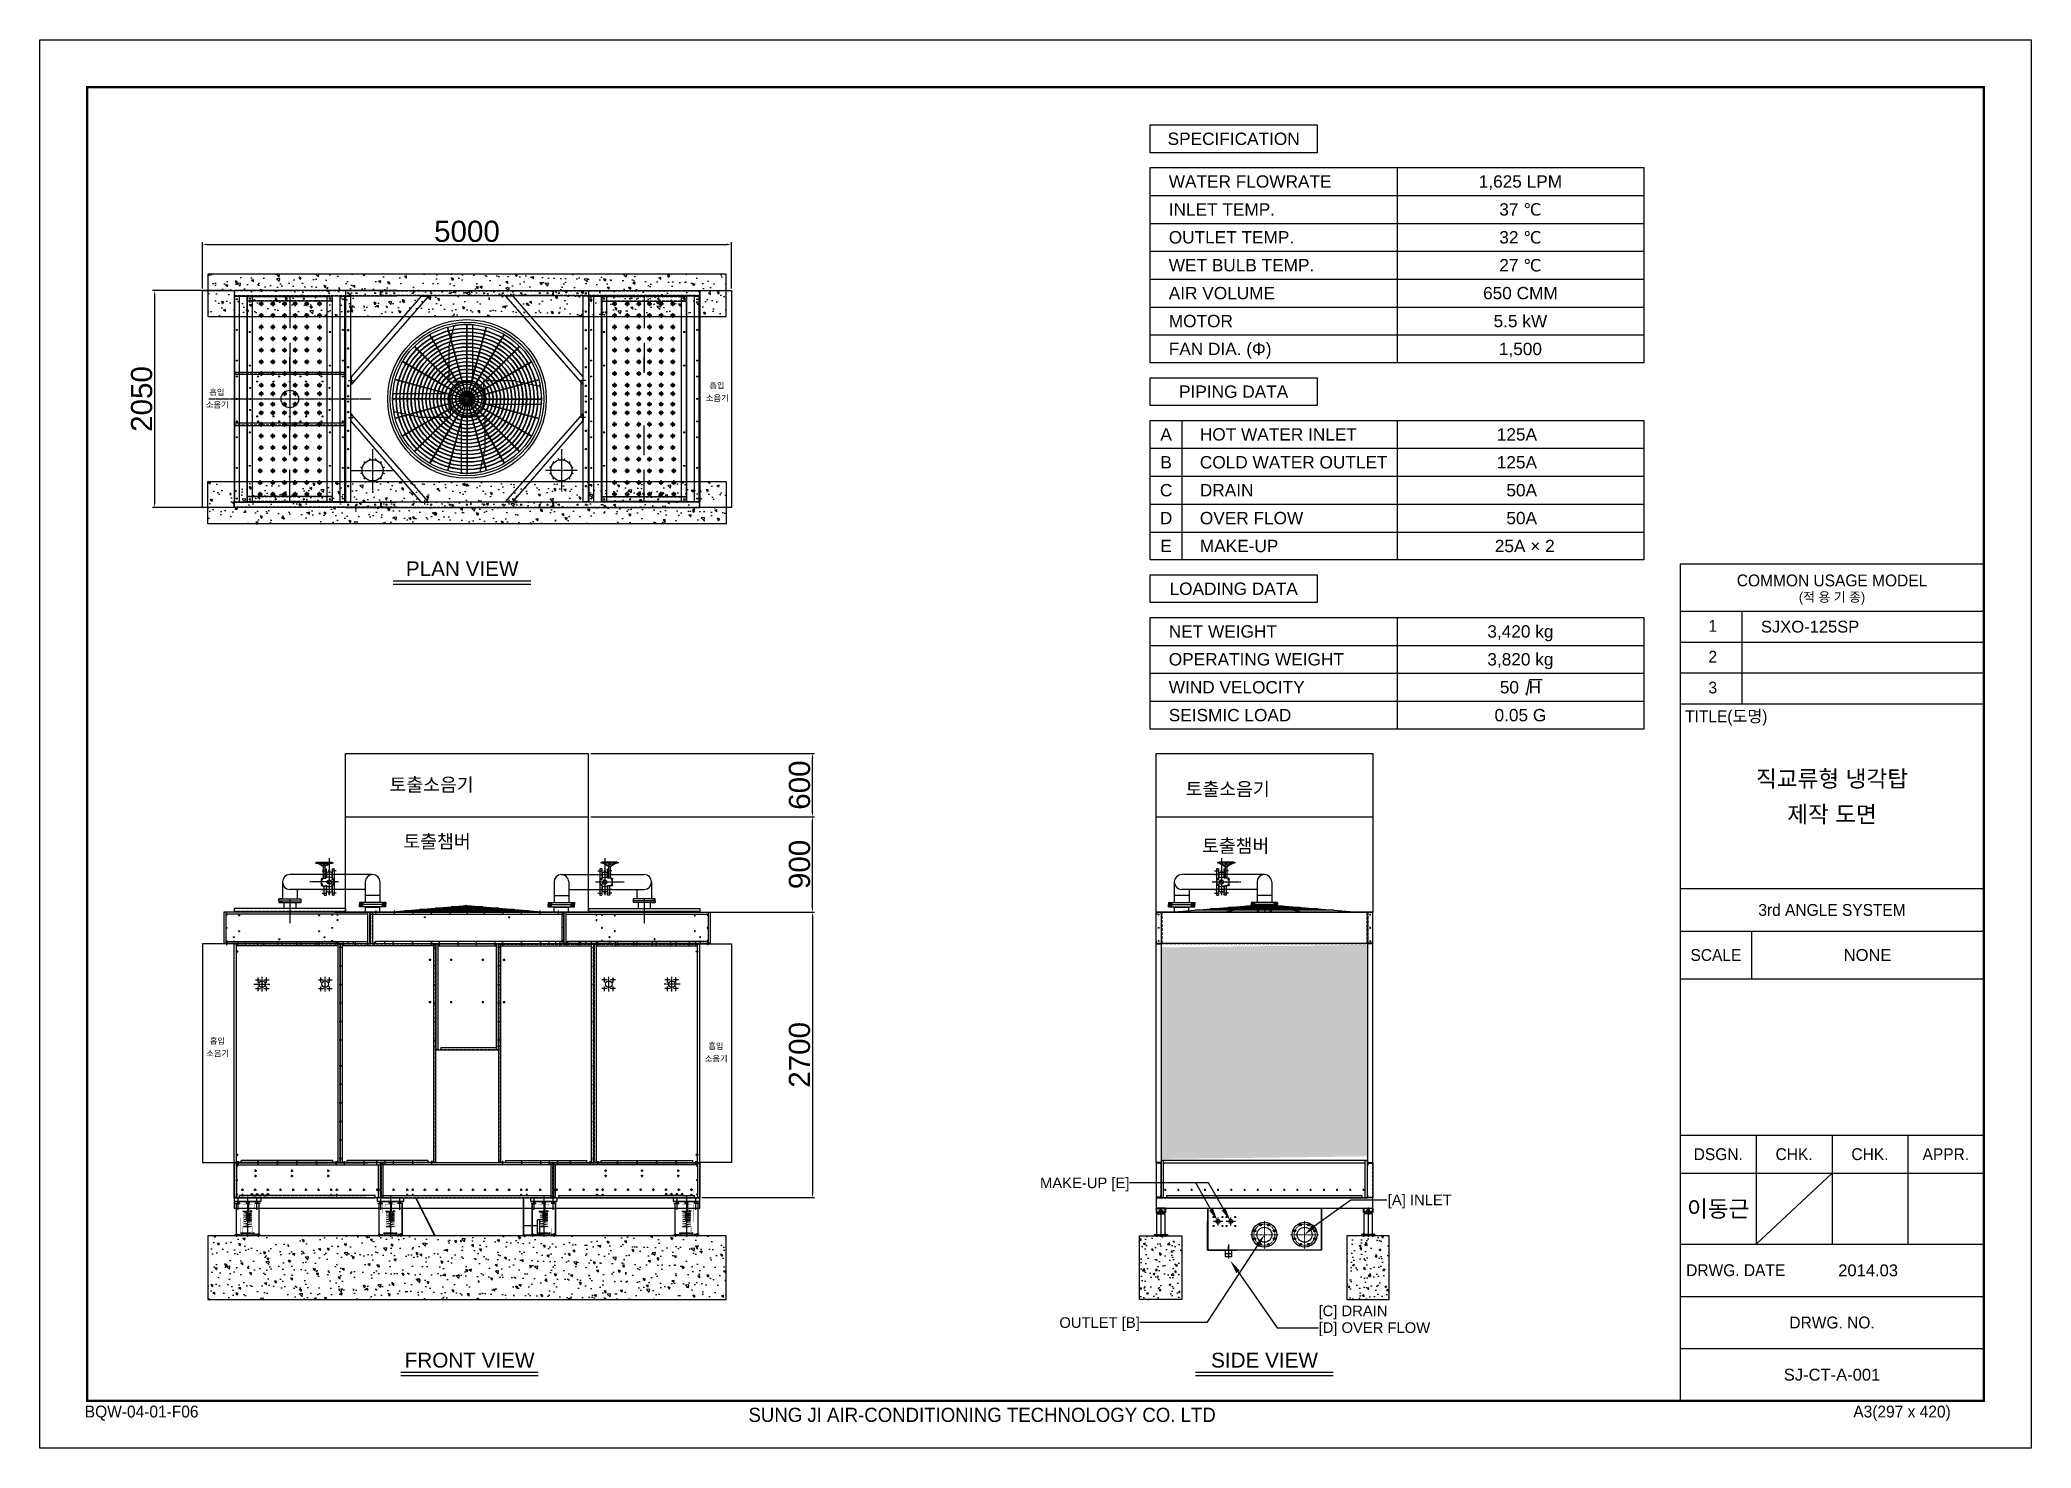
# Model space of a CAD drawing. Header units: millimetres. Extents: x 5461 to 24288, y 4498 to 17811.
import ezdxf
from ezdxf.enums import TextEntityAlignment as Align

# ---------------------------------------------------------------- set-up
doc = ezdxf.new("R2010")
doc.units = ezdxf.units.MM
for name, pattern in [('CENTER', [65, 60, -2, 1, -2]), ('DGN Style 4', [4.8, 2.4, -1.2, 0, -1.2]), ('HIDDEN', [9.525, 6.35, -3.175])]:
    doc.linetypes.add(name, pattern=pattern)
doc.layers.get('Defpoints').update_dxf_attribs({"color": 161})
for name, color, linetype in [('1', 1, 'Continuous'), ('2.위생-급수', 5, 'Continuous'), ('CENTER', 1, 'CENTER'), ('LINE', 7, 'Continuous'), ('냉각탑_box', 1, 'Continuous'), ('냉각탑_dim', 1, 'Continuous'), ('냉각탑_form', 1, 'Continuous'), ('냉각탑_text', 3, 'Continuous'), ('숨은선', 5, 'HIDDEN')]:
    doc.layers.add(name, color=color, linetype=linetype)
doc.layers.add('L(c)', color=1, linetype='DGN Style 4', lineweight=5)
doc.styles.get("Standard").update_dxf_attribs({"font": 'arial.ttf'})
doc.styles.add('돋움', font='Dotum.ttf', dxfattribs={"width": 0.8})
doc.dimstyles.new('1.40', dxfattribs={"dimscale": 40, "dimtxt": 1, "dimasz": 1, "dimexe": 0.5, "dimexo": 0.5, "dimgap": 0.5, "dimtad": 1, "dimdec": 1, "dimzin": 9, "dimdsep": 46, "dimtxsty": 'Standard', "dimcen": 0, "dimclrd": 2, "dimclre": 2, "dimclrt": 3, "dimadec": 0, "dimazin": 0, "dimtfac": 1, "dimtdec": 1, "dimtmove": 1, "dimatfit": 3, "dimfxl": 1, "dimtolj": 1, "dimtzin": 0, "dimlwd": -1, "dimlwe": -1, "dimarcsym": 0})
pattern_1 = [(50, (-32477.78, 833.33), (182.18467, -15.9391), [19.05, -209.55]), (355, (-32477.78, 833.33), (-35.2434, 191.05685), [15.24, -167.6406]), (100.45144, (-32462.6, 832), (146.94125, 175.11775), [16.19, -178.09024]), (46.1842, (-32477.78, 884.13), (271.079, -42.0423), [28.575, -314.325]), (96.63556, (-32455.2, 880.62), (237.4041, 247.4261), [24.285, -267.1356]), (351.18415, (-32477.78, 884.13), (237.4041, 247.4261), [22.86, -251.4597]), (21, (-32452.38, 871.43), (151.6144, -102.2652), [19.05, -209.55]), (326, (-32452.38, 871.43), (61.802, 184.188), [15.24, -167.64]), (71.45144, (-32439.74, 862.9), (213.4164, 81.92277), [16.19, -178.08994]), (37.5, (-32477.78, 833.33), (3.0886, 84.55504), [0, -165.608, 0, -170.18, 0, -168.275]), (7.5, (-32477.78, 833.33), (66.81966, 100.18057), [0, -97.028, 0, -161.798, 0, -64.135]), (327.5, (-32534.42, 833.33), (135.590595, -5.72874), [0, -63.5, 0, -198.12, 0, -262.89]), (317.5, (-32559.82, 833.33), (148.12918, 25.4265), [0, -82.55, 0, -131.572, 0, -186.69])]
pattern_2 = [(140, (-13795.98, 17103.78), (20.402, 233.1964), [24.384, -268.224]), (85, (-13795.98, 17103.78), (-244.5528, -45.1116), [19.5072, -214.58]), (190.4514, (-13794.28, 17123.22), (-224.1507, 188.0848), [20.7232, -227.9555]), (136.1842, (-13861, 17103.78), (53.8142, 346.9812), [36.576, -402.336]), (186.6356, (-13856.52, 17132.7), (-316.7054, 303.8773), [31.085, -341.9336]), (81.1842, (-13861, 17103.8), (-316.7054, 303.8773), [29.2608, -321.8685]), (111, (-13844.75, 17136.3), (130.8995, 194.0664), [24.384, -268.224]), (56, (-13844.75, 17136.3), (-235.7606, 79.1066), [19.5072, -214.5792]), (161.4514, (-13833.84, 17152.47), (-104.8611, 273.173), [20.7232, -227.9551]), (127.5, (-13795.98, 17103.78), (-108.23045, 3.9534), [0, -211.97824, 0, -217.8304, 0, -215.392]), (97.5, (-13795.98, 17103.78), (-128.23114, 85.52917), [0, -124.19584, 0, -207.10144, 0, -82.0928]), (57.5, (-13795.98, 17031.28), (7.3328, 173.55596), [0, -81.28, 0, -253.5936, 0, -336.4992]), (47.5, (-13795.98, 16998.77), (-32.5459, 189.60535), [0, -105.664, 0, -168.4122, 0, -238.9632])]

msp = doc.modelspace()

# ---------------------------------------------------------------- texts
at = {"layer": '냉각탑_text'}
for s, height, p in [('SPECIFICATION', 116.6316, (16747.7, 16875.88)), ('1,625 LPM', 116.632, (19458.71, 16472.1)), ('37 ℃', 116.632, (19458.71, 16208.29)), ('32 ℃', 116.632, (19458.71, 15944.47)), ('27 ℃', 116.632, (19458.71, 15680.66)), ('650 CMM', 116.632, (19458.71, 15416.84)), ('5.5 kW', 116.632, (19458.71, 15153.03)), ('1,500', 116.632, (19458.71, 14889.21)), ('PIPING DATA', 116.6316, (16747.7, 14485.44)), ('A', 116.63, (16109.24, 14081.67)), ('B', 116.63, (16109.24, 13817.85)), ('C', 116.63, (16109.24, 13554.04)), ('D', 116.63, (16109.24, 13290.22)), ('E', 116.63, (16109.24, 13026.41)), ('PLAN VIEW', 140, (9453.84, 12811.92)), ('LOADING DATA', 116.6316, (16747.7, 12622.63)), ('3,420 kg', 116.632, (19458.71, 12218.86)), ('3,820 kg', 116.632, (19458.71, 11955.05)), ('50  H', 116.632, (19458.71, 11691.23)), ('0.05 G', 116.632, (19458.71, 11427.42)), ('직교류형 냉각탑', 156.753, (22404.99, 10826.69)), ('제작 도면', 156.753, (22404.99, 10490.58)), ('NONE', 111.966, (22741.18, 9159.82)), ('이동근', 156.753, (21329.17, 6761.63)), ('FRONT VIEW', 140, (9524.04, 5329.98)), ('SIDE VIEW', 140, (17039.41, 5329.98)), ('SJ-CT-A-001', 111.9663, (22404.99, 5192.73))]:
    msp.add_text(s, height=height, dxfattribs=at).set_placement(p, align=Align.MIDDLE_CENTER)
for s, height, p in [('WATER FLOWRATE', 116.6316, (16134.13, 16472.1)), ('INLET TEMP.', 116.6316, (16134.13, 16208.29)), ('OUTLET TEMP.', 116.6316, (16134.13, 15944.47)), ('WET BULB TEMP.', 116.6316, (16134.13, 15680.66)), ('AIR VOLUME', 116.632, (16134.13, 15416.84)), ('MOTOR', 116.632, (16134.13, 15153.03)), ('FAN DIA. (Φ)', 116.6316, (16134.13, 14889.21)), ('HOT WATER INLET', 116.6316, (16428.18, 14081.67)), ('COLD WATER OUTLET', 116.6316, (16428.18, 13817.85)), ('DRAIN', 116.632, (16428.18, 13554.04)), ('OVER FLOW', 116.632, (16428.18, 13290.22)), ('MAKE-UP', 116.632, (16428.18, 13026.41)), ('NET WEIGHT', 116.632, (16134.13, 12218.86)), ('SJXO-125SP', 111.966, (21732.44, 12264.02)), ('OPERATING WEIGHT', 116.6316, (16134.13, 11955.05)), ('WIND VELOCITY', 116.6316, (16134.13, 11691.23)), ('SEISMIC LOAD', 116.6316, (16134.13, 11427.42)), ('[A] INLET', 100, (18204.74, 6844.46)), ('2014.03', 111.966, (22463.44, 6178.9)), ('[C] DRAIN', 100, (17550.09, 5795.71)), ('[D] OVER FLOW', 100, (17550.09, 5636.98))]:
    msp.add_text(s, height=height, dxfattribs=at).set_placement(p, align=Align.MIDDLE_LEFT)
at = {"layer": '냉각탑_text', "style": '돋움'}
for s, p in [('흡입', (7134.69, 14479.99)), ('흡입', (11862.49, 14543.16)), ('소음기', (7137.74, 14361.7)), ('소음기', (11865.53, 14424.87)), ('흡입', (7139.58, 8347.05)), ('흡입', (11852.35, 8298.91)), ('소음기', (7142.63, 8228.76)), ('소음기', (11855.4, 8180.62))]:
    msp.add_text(s, height=55.657, dxfattribs=at).set_placement(p, align=Align.MIDDLE_CENTER)
at = {"layer": '냉각탑_text'}
for s, height, p in [('125A', 116.632, (19615.93, 14081.67)), ('125A', 116.632, (19615.93, 13817.85)), ('50A', 116.632, (19615.93, 13554.04)), ('50A', 116.632, (19615.93, 13290.22)), ('25A × 2', 116.632, (19782.96, 13026.41)), ('MAKE-UP [E]', 100, (15762.76, 7005.97)), ('OUTLET [B]', 100, (15860.57, 5684.98))]:
    msp.add_text(s, height=height, dxfattribs=at).set_placement(p, align=Align.MIDDLE_RIGHT)
at = {"layer": '냉각탑_text', "style": '돋움'}
for s, p in [('토출소음기', (9562.28, 10770.67)), ('토출소음기', (17088.48, 10729.07)), ('토출챔버', (9534.2, 10233.58)), ('토출챔버', (17084.43, 10191.98))]:
    msp.add_text(s, height=126.692, dxfattribs=at).set_placement(p, align=Align.MIDDLE_RIGHT)

# ---------------------------------------------------------------- blocks, each defined once
blk = doc.blocks.new('냉각탑form')
at = {"layer": 'Defpoints'}
blk.add_lwpolyline([(0, 297.07), (420.1, 297.07), (420.1, 0), (0, 0)], close=True, dxfattribs=at)
at = {"layer": '냉각탑_form'}
for p, q in [((346.08, 186.55), (346.08, 10)), ((346.08, 186.55), (410.1, 186.55)), ((346.08, 186.55), (410.1, 186.55)), ((346.08, 176.54), (410.1, 176.54)), ((359.09, 176.54), (359.09, 157.04)), ((346.08, 170.04), (410.1, 170.04)), ((346.08, 163.54), (410.1, 163.54)), ((346.08, 157.04), (410.1, 157.04)), ((346.08, 157.04), (410.1, 157.04)), ((346.08, 118.03), (410.1, 118.03)), ((346.08, 109.03), (410.1, 109.03)), ((361.09, 109.03), (361.09, 99.02)), ((346.08, 99.02), (410.1, 99.02)), ((346.08, 66.02), (410.1, 66.02)), ((362.09, 66.02), (362.09, 43.01)), ((378.09, 66.02), (378.09, 43.01)), ((394.1, 66.02), (394.1, 43.01)), ((346.08, 58.01), (410.1, 58.01)), ((378.09, 58.01), (362.09, 43.01)), ((346.08, 43.01), (410.1, 43.01)), ((346.08, 32.01), (410.1, 32.01)), ((346.08, 21.01), (410.1, 21.01))]:
    blk.add_line(p, q, dxfattribs=at)
at = {"layer": '냉각탑_form', "const_width": 0.5}
blk.add_lwpolyline([(10, 287.07), (10, 10), (410.1, 10), (410.1, 287.07)], close=True, dxfattribs=at)
at = {"layer": '냉각탑_form', "style": '돋움'}
for s, height, p in [('COMMON USAGE MODEL', 2.5006, (378.09, 183.04)), ('(적 용 기 종)', 2, (378.09, 179.54)), ('3rd ANGLE SYSTEM', 2.5006, (378.09, 113.53)), ('SCALE', 2.501, (353.59, 104.03)), ('DSGN.', 2.501, (354.09, 62.02)), ('CHK.', 2.501, (370.09, 62.02)), ('CHK.', 2.501, (386.09, 62.02)), ('APPR.', 2.501, (402.1, 62.02)), ('DRWG. NO.', 2.501, (378.09, 26.51))]:
    blk.add_text(s, height=height, dxfattribs=at).set_placement(p, align=Align.MIDDLE_CENTER)
for s, height, p in [('1', 2.5, (352.02, 172.2)), ('2', 2.5, (352.02, 165.7)), ('3', 2.5, (352.02, 159.2)), ('TITLE(도명)', 2.501, (347.09, 153.14)), ('DRWG. DATE', 2.501, (347.32, 36.29)), ('BQW-04-01-F06', 2.5006, (9.48, 6.47)), ('SUNG JI AIR-CONDITIONING TECHNOLOGY CO. LTD', 3.0007, (149.5, 5.53)), ('A3(297 x 420)', 2.5006, (382.58, 6.47))]:
    blk.add_text(s, height=height, dxfattribs=at).set_placement(p)
blk = doc.blocks.new('A$C259E073D')
for p, q in [((20, 268), (20, 271)), ((20, 271), (110, 271)), ((110, 268), (20, 268)), ((20, 268), (20, 231)), ((110, 231), (20, 231)), ((26, 268), (26, 236)), ((104, 236), (26, 236)), ((104, 218), (26, 218)), ((26, 218), (26, 23)), ((47, 246), (47, 236)), ((65, 236), (47, 236)), ((47, 228), (47, 218)), ((65, 218), (47, 218)), ((52, 249), (78, 249)), ((73, 236), (52, 236)), ((52, 231), (78, 231)), ((73, 218), (52, 218)), ((56, 246), (56, 236)), ((56, 228), (56, 218)), ((59, 249), (59, 263)), ((59, 249), (59, 263)), ((59, 263), (72, 263)), ((59, 218), (59, 231)), ((59, 231), (59, 218)), ((59, 218), (59, 231)), ((60, 263), (60, 249)), ((65, 236), (82, 236)), ((65, 236), (83, 236)), ((65, 218), (65, 23)), ((65, 218), (82, 218)), ((65, 218), (83, 218)), ((71, 263), (71, 249)), ((71, 218), (71, 231)), ((71, 231), (71, 218)), ((71, 218), (71, 231)), ((72, 249), (72, 263)), ((72, 249), (72, 263)), ((74, 246), (74, 236)), ((74, 228), (74, 218)), ((83, 246), (83, 236)), ((83, 228), (83, 218)), ((104, 268), (104, 236)), ((104, 218), (104, 23)), ((110, 268), (110, 271)), ((110, 268), (110, 231)), ((128, 23), (2, 23)), ((2, 23), (2, 9)), ((128, 9), (2, 9)), ((128, 23), (128, 9))]:
    blk.add_line(p, q)
for centre, radius, start, end in [((52, 245), 4.38, 17.2184, 162.7816), ((52, 227), 4.38, 17.2184, 162.7816), ((65, 234), 15, 90.4828, 127.3884), ((65, 216), 15, 90.4828, 127.3884), ((65, 234), 15, 52.6116, 89.5172), ((65, 216), 15, 52.6116, 89.5172), ((78, 245), 4.38, 17.2184, 162.7816), ((78, 227), 4.38, 17.2184, 162.7816)]:
    blk.add_arc(centre, radius, start, end)
at = {"layer": 'CENTER'}
for p, q in [((65, 279), (65, 0)), ((23, 39), (23, 0)), ((107, 39), (107, 0))]:
    blk.add_line(p, q, dxfattribs=at)
blk = doc.blocks.new('A$C62F70F52')
at = {"color": 7}
blk.add_circle((11, 11), 4.5, dxfattribs=at)
at = {"layer": 'CENTER'}
for p, q in [((0, 11), (23, 11)), ((11, 0), (11, 23))]:
    blk.add_line(p, q, dxfattribs=at)
blk = doc.blocks.new('A$C53C96C0B')
at = {"color": 7}
blk.add_circle((6, 7), 4.5, dxfattribs=at)
at = {"layer": 'CENTER'}
for p, q in [((11, 7), (0, 7)), ((0, 7), (11, 7)), ((6, 13), (6, 0))]:
    blk.add_line(p, q, dxfattribs=at)
blk = doc.blocks.new('12344')
at = {"color": 7}
for p, q in [((451297, 76523), (449914, 76523)), ((449914, 76523), (449914, 76225)), ((449934, 76523), (449934, 76225)), ((451277, 76503), (449934, 76503)), ((450966, 76523), (450964, 76523)), ((450966, 76523), (451297, 76523)), ((451277, 76225), (451277, 76523)), ((451297, 76225), (451297, 76523)), ((451014, 76225), (449914, 76225)), ((449914, 76225), (451297, 76225)), ((449934, 76245), (451277, 76245))]:
    blk.add_line(p, q, dxfattribs=at)
for centre in [(449939, 76498), (450060, 76492), (450818, 76492), (450939, 76498), (450991, 76498), (450991, 76448), (449939, 76374), (449939, 76250), (450010, 76285), (450010, 76245), (450060, 76342), (450818, 76342), (450868, 76285), (450868, 76245), (450939, 76374), (450939, 76250)]:
    blk.add_circle(centre, 4.5, dxfattribs=at)
at = {"layer": 'CENTER'}
for p, q in [((449945, 76498), (449934, 76498)), ((449934, 76498), (449945, 76498)), ((449939, 76505), (449939, 76492)), ((450066, 76492), (450055, 76492)), ((450055, 76492), (450066, 76492)), ((450060, 76499), (450060, 76486)), ((450824, 76492), (450813, 76492)), ((450813, 76492), (450824, 76492)), ((450818, 76499), (450818, 76486)), ((450945, 76498), (450934, 76498)), ((450934, 76498), (450945, 76498)), ((450939, 76505), (450939, 76492)), ((450997, 76498), (450986, 76498)), ((450986, 76498), (450997, 76498)), ((450997, 76448), (450986, 76448)), ((450986, 76448), (450997, 76448)), ((450991, 76505), (450991, 76492)), ((450991, 76455), (450991, 76442)), ((451292, 76498), (451307, 76498)), ((449945, 76374), (449934, 76374)), ((449934, 76374), (449945, 76374)), ((449945, 76250), (449934, 76250)), ((449934, 76250), (449945, 76250)), ((449939, 76381), (449939, 76368)), ((449939, 76257), (449939, 76244)), ((450016, 76285), (450005, 76285)), ((450005, 76285), (450016, 76285)), ((450010, 76292), (450010, 76279)), ((450010, 76252), (450010, 76239)), ((450066, 76342), (450055, 76342)), ((450055, 76342), (450066, 76342)), ((450060, 76349), (450060, 76336)), ((450824, 76342), (450813, 76342)), ((450813, 76342), (450824, 76342)), ((450818, 76349), (450818, 76336)), ((450863, 76285), (450874, 76285)), ((450874, 76285), (450863, 76285)), ((450868, 76292), (450868, 76279)), ((450868, 76252), (450868, 76239)), ((450945, 76374), (450934, 76374)), ((450934, 76374), (450945, 76374)), ((450945, 76250), (450934, 76250)), ((450934, 76250), (450945, 76250)), ((450939, 76381), (450939, 76368)), ((450939, 76257), (450939, 76244)), ((451292, 76374), (451307, 76374)), ((451292, 76250), (451307, 76250)), ((449939, 76240), (449939, 76211)), ((449939, 76240), (449939, 76211)), ((450016, 76245), (450005, 76245)), ((450005, 76245), (450016, 76245)), ((450114, 76240), (450114, 76211)), ((450114, 76240), (450114, 76211)), ((450289, 76240), (450289, 76211)), ((450289, 76240), (450289, 76211)), ((450464, 76240), (450464, 76211)), ((450464, 76240), (450464, 76211)), ((450639, 76240), (450639, 76211)), ((450639, 76240), (450639, 76211)), ((450814, 76240), (450814, 76211)), ((450814, 76240), (450814, 76211)), ((450863, 76245), (450874, 76245)), ((450874, 76245), (450863, 76245)), ((450989, 76240), (450989, 76211)), ((450989, 76240), (450989, 76211)), ((451041, 76240), (451041, 76211)), ((451157, 76240), (451157, 76211)), ((451273, 76240), (451273, 76211))]:
    blk.add_line(p, q, dxfattribs=at)
at = {"layer": '숨은선', "ltscale": 4}
for p, q in [((451297, 76521), (449914, 76521)), ((449916, 76523), (449916, 76225)), ((451295, 76225), (451295, 76523)), ((449914, 76227), (451297, 76227))]:
    blk.add_line(p, q, dxfattribs=at)
at = {"color": 7}
blk.add_blockref('A$C53C96C0B', (450434, 76259), dxfattribs=at)
blk = doc.blocks.new('A$C4D6D55D3')
at = {"color": 7}
blk.add_circle((6, 7), 4.5, dxfattribs=at)
at = {"layer": 'CENTER'}
for p, q in [((0, 7), (11, 7)), ((11, 7), (0, 7)), ((6, 13), (6, 0))]:
    blk.add_line(p, q, dxfattribs=at)
blk = doc.blocks.new('1445')
at = {"color": 7}
for p, q in [((451606, 76149), (451606, 76447)), ((451606, 76447), (453436, 76447)), ((451606, 76447), (451606, 76149)), ((451626, 76447), (451626, 76149)), ((453416, 76447), (453416, 76149)), ((453436, 76149), (453436, 76447)), ((453436, 76447), (453436, 76149)), ((451606, 76427), (453436, 76427)), ((451606, 76149), (453436, 76149)), ((451656, 76169), (451656, 76149)), ((453436, 76169), (451656, 76169))]:
    blk.add_line(p, q, dxfattribs=at)
at = {"layer": 'CENTER'}
for p, q in [((451658, 76462), (451658, 76433)), ((451833, 76462), (451833, 76433)), ((452008, 76462), (452008, 76433)), ((452183, 76462), (452183, 76433)), ((452358, 76462), (452358, 76433)), ((452521, 76462), (452521, 76433)), ((452683, 76462), (452683, 76433)), ((452683, 76462), (452683, 76433)), ((452858, 76462), (452858, 76433)), ((453033, 76462), (453033, 76433)), ((453208, 76462), (453208, 76433)), ((453383, 76462), (453383, 76433)), ((451598, 76422), (451613, 76422)), ((451598, 76298), (451613, 76298)), ((453443, 76422), (453428, 76422)), ((453443, 76298), (453428, 76298)), ((451598, 76174), (451613, 76174)), ((451644, 76166), (451644, 76137)), ((451644, 76166), (451644, 76137)), ((451644, 76164), (451644, 76135)), ((451644, 76164), (451644, 76135)), ((451644, 76164), (451644, 76135)), ((451644, 76164), (451644, 76135)), ((451644, 76164), (451644, 76135)), ((451644, 76164), (451644, 76135)), ((451824, 76164), (451824, 76135)), ((452004, 76164), (452004, 76135)), ((452184, 76164), (452184, 76135)), ((452258, 76164), (452258, 76135)), ((452433, 76164), (452433, 76135)), ((452608, 76164), (452608, 76135)), ((452783, 76164), (452783, 76135)), ((452857, 76164), (452857, 76135)), ((453037, 76164), (453037, 76135)), ((453217, 76164), (453217, 76135)), ((453397, 76164), (453397, 76135)), ((453443, 76174), (453428, 76174))]:
    blk.add_line(p, q, dxfattribs=at)
at = {"layer": '숨은선', "ltscale": 4}
for p, q in [((451606, 76445), (453436, 76445)), ((451608, 76447), (451608, 76149)), ((453434, 76447), (453434, 76149)), ((451606, 76151), (453436, 76151))]:
    blk.add_line(p, q, dxfattribs=at)
at = {"color": 7}
for p in [(452117, 76391), (452913, 76391)]:
    blk.add_blockref('A$C4D6D55D3', p, dxfattribs=at)
blk = doc.blocks.new('A$C40482438')
at = {"color": 7}
for p, q in [((241, 541), (241, 41)), ((1291, 541), (241, 541)), ((1291, 41), (1291, 541)), ((241, 41), (1291, 41))]:
    blk.add_line(p, q, dxfattribs=at)
for p, q in [((1291, 521), (241, 521)), ((1291, 61), (241, 61))]:
    blk.add_line(p, q)
for centre in [(266, 504), (391, 396), (456, 456), (466, 504), (611, 456), (666, 504), (766, 456), (866, 504), (921, 456), (1066, 504), (1076, 456), (1141, 396), (1266, 504), (1266, 504), (266, 291), (391, 291), (391, 186), (1141, 291), (1141, 186), (1266, 291), (266, 79), (456, 126), (466, 79), (611, 126), (666, 79), (766, 126), (866, 79), (921, 126), (1066, 79), (1076, 126), (1266, 79)]:
    blk.add_circle(centre, 4.5)
blk.add_circle((766, 291), 82.5, dxfattribs=at)
at = {"layer": 'CENTER'}
for p, q in [((766, 597), (766, 0)), ((258, 504), (273, 504)), ((258, 504), (273, 504)), ((260, 504), (271, 504)), ((260, 504), (271, 504)), ((266, 511), (266, 496)), ((266, 511), (266, 496)), ((266, 498), (266, 509)), ((266, 509), (266, 498)), ((266, 498), (266, 509)), ((266, 509), (266, 498)), ((383, 396), (398, 396)), ((385, 396), (396, 396)), ((391, 404), (391, 389)), ((391, 390), (391, 402)), ((391, 402), (391, 390)), ((448, 456), (463, 456)), ((450, 456), (461, 456)), ((456, 464), (456, 449)), ((456, 450), (456, 462)), ((456, 462), (456, 450)), ((458, 504), (473, 504)), ((460, 504), (471, 504)), ((466, 511), (466, 496)), ((466, 498), (466, 509)), ((466, 509), (466, 498)), ((603, 456), (618, 456)), ((605, 456), (616, 456)), ((611, 464), (611, 449)), ((611, 450), (611, 462)), ((611, 462), (611, 450)), ((658, 504), (673, 504)), ((660, 504), (671, 504)), ((666, 511), (666, 496)), ((666, 498), (666, 509)), ((666, 509), (666, 498)), ((758, 456), (773, 456)), ((760, 456), (771, 456)), ((766, 464), (766, 449)), ((766, 450), (766, 462)), ((766, 462), (766, 450)), ((858, 504), (873, 504)), ((860, 504), (871, 504)), ((866, 511), (866, 496)), ((866, 498), (866, 509)), ((866, 509), (866, 498)), ((913, 456), (928, 456)), ((915, 456), (926, 456)), ((921, 464), (921, 449)), ((921, 450), (921, 462)), ((921, 462), (921, 450)), ((1058, 504), (1073, 504)), ((1060, 504), (1071, 504)), ((1066, 511), (1066, 496)), ((1066, 498), (1066, 509)), ((1066, 509), (1066, 498)), ((1068, 456), (1083, 456)), ((1070, 456), (1081, 456)), ((1076, 464), (1076, 449)), ((1076, 450), (1076, 462)), ((1076, 462), (1076, 450)), ((1133, 396), (1148, 396)), ((1135, 396), (1146, 396)), ((1141, 404), (1141, 389)), ((1141, 390), (1141, 402)), ((1141, 402), (1141, 390)), ((1273, 504), (1258, 504)), ((1258, 504), (1273, 504)), ((1271, 504), (1260, 504)), ((1260, 504), (1271, 504)), ((1266, 511), (1266, 496)), ((1266, 511), (1266, 496)), ((1266, 498), (1266, 509)), ((1266, 509), (1266, 498)), ((1266, 498), (1266, 509)), ((1266, 509), (1266, 498)), ((0, 291), (1531, 291)), ((258, 291), (273, 291)), ((260, 291), (271, 291)), ((266, 284), (266, 299)), ((266, 297), (266, 285)), ((266, 285), (266, 297)), ((383, 291), (398, 291)), ((385, 291), (396, 291)), ((391, 299), (391, 284)), ((391, 285), (391, 297)), ((391, 297), (391, 285)), ((391, 194), (391, 179)), ((391, 180), (391, 192)), ((391, 192), (391, 180)), ((1133, 291), (1148, 291)), ((1135, 291), (1146, 291)), ((1141, 299), (1141, 284)), ((1141, 285), (1141, 297)), ((1141, 297), (1141, 285)), ((1141, 194), (1141, 179)), ((1141, 180), (1141, 192)), ((1141, 192), (1141, 180)), ((1273, 291), (1258, 291)), ((1271, 291), (1260, 291)), ((1266, 284), (1266, 299)), ((1266, 297), (1266, 285)), ((1266, 285), (1266, 297)), ((258, 79), (273, 79)), ((260, 79), (271, 79)), ((266, 71), (266, 86)), ((266, 84), (266, 73)), ((266, 73), (266, 84)), ((383, 186), (398, 186)), ((385, 186), (396, 186)), ((448, 126), (463, 126)), ((450, 126), (461, 126)), ((456, 134), (456, 119)), ((456, 120), (456, 132)), ((456, 132), (456, 120)), ((458, 79), (473, 79)), ((460, 79), (471, 79)), ((466, 71), (466, 86)), ((466, 84), (466, 73)), ((466, 73), (466, 84)), ((603, 126), (618, 126)), ((605, 126), (616, 126)), ((611, 134), (611, 119)), ((611, 120), (611, 132)), ((611, 132), (611, 120)), ((658, 79), (673, 79)), ((660, 79), (671, 79)), ((666, 71), (666, 86)), ((666, 84), (666, 73)), ((666, 73), (666, 84)), ((758, 126), (773, 126)), ((760, 126), (771, 126)), ((766, 134), (766, 119)), ((766, 120), (766, 132)), ((766, 132), (766, 120)), ((858, 79), (873, 79)), ((860, 79), (871, 79)), ((866, 71), (866, 86)), ((866, 84), (866, 73)), ((866, 73), (866, 84)), ((913, 126), (928, 126)), ((915, 126), (926, 126)), ((921, 134), (921, 119)), ((921, 120), (921, 132)), ((921, 132), (921, 120)), ((1058, 79), (1073, 79)), ((1060, 79), (1071, 79)), ((1066, 71), (1066, 86)), ((1066, 84), (1066, 73)), ((1066, 73), (1066, 84)), ((1068, 126), (1083, 126)), ((1070, 126), (1081, 126)), ((1076, 134), (1076, 119)), ((1076, 120), (1076, 132)), ((1076, 132), (1076, 120)), ((1133, 186), (1148, 186)), ((1135, 186), (1146, 186)), ((1258, 79), (1273, 79)), ((1260, 79), (1271, 79)), ((1266, 71), (1266, 86)), ((1266, 84), (1266, 73)), ((1266, 73), (1266, 84))]:
    blk.add_line(p, q, dxfattribs=at)
at = {"layer": '숨은선', "ltscale": 4}
for p, q in [((1291, 539), (241, 539)), ((1291, 43), (241, 43))]:
    blk.add_line(p, q, dxfattribs=at)
blk = doc.blocks.new('A$C79BC46FD')
blk.add_circle((9, 8), 4.5)
blk.add_circle((9, 8), 4.5)
blk.add_circle((9, 8), 4.5)
blk.add_circle((9, 8), 4.5)
at = {"layer": 'CENTER'}
for p, q in [((17, 8), (0, 8)), ((9, 0), (9, 15)), ((9, 0), (9, 15)), ((9, 0), (9, 15)), ((9, 0), (9, 15))]:
    blk.add_line(p, q, dxfattribs=at)
blk = doc.blocks.new('*U116')
blk.add_circle((0, 0), 2)
blk.add_circle((0, 0), 2)
blk.add_circle((0, 0), 2)
blk.add_circle((0, 0), 2)
at = {"layer": 'CENTER'}
for p, q in [((4, 0), (-4, 0)), ((0, 3), (0, -3)), ((0, 3), (0, -3)), ((0, 3), (0, -3)), ((0, 3), (0, -3))]:
    blk.add_line(p, q, dxfattribs=at)
blk = doc.blocks.new('*U117')
at = {"color": 0, "linetype": 'ByBlock', "lineweight": -2}
for p, rotation in [((336482, 109193), 329.9999999999999), ((336522, 109233), 299.9999999999999), ((336577, 109248), 269.9999999999999), ((336632, 109233), 239.9999999999999), ((336672, 109193), 209.9999999999999), ((336482, 109083), 29.99999999999998), ((336522, 109043), 59.99999999999996), ((336577, 109028), 89.99999999999997), ((336632, 109043), 119.9999999999999), ((336672, 109083), 150), ((336687, 109138), 180)]:
    blk.add_blockref('*U116', p, dxfattribs=dict(at, rotation=rotation))
blk.add_blockref('*U116', (336467, 109138), dxfattribs=at)
blk = doc.blocks.new('A$C689E714F')
at = {"layer": 'CENTER'}
blk.add_line((0, 30), (0, 0), dxfattribs=at)
blk = doc.blocks.new('A$C0D98618E')
for p, q in [((0, 0), (0, 330)), ((0, 0), (0, 330)), ((0, 330), (0, 0)), ((0, 0), (0, 330)), ((0, 0), (0, 330)), ((0, 330), (0, 0)), ((0, 330), (1262, 330)), ((20, 330), (20, 0)), ((20, 330), (20, 0)), ((20, 310), (1383, 310)), ((1363, 0), (1363, 310)), ((1333, 0), (0, 0)), ((1333, 0), (0, 0)), ((0, 0), (1333, 0)), ((1333, 20), (50, 20)), ((52, 0), (102, 0)), ((52, 0), (102, 0)), ((52, 0), (102, 0)), ((179, 20), (204, 20)), ((229, 20), (254, 20)), ((279, 20), (304, 20)), ((942, 0), (892, 0)), ((944, 0), (994, 0))]:
    blk.add_line(p, q)
at = {"color": 7}
for p, q in [((1383, 330), (0, 330)), ((0, 330), (0, 0)), ((1383, 330), (1383, 0)), ((1383, 0), (1383, 330)), ((0, 0), (50, 0)), ((50, 0), (50, 20)), ((1333, 0), (1333, 20)), ((1383, 0), (1333, 0))]:
    blk.add_line(p, q, dxfattribs=at)
for centre, radius in [((25, 300), 4.5), ((25, 165), 4.5), ((25, 30), 4.5), ((167, 30), 9), ((217, 30), 9), ((267, 30), 9), ((317, 30), 9)]:
    blk.add_circle(centre, radius)
at = {"layer": 'CENTER'}
for p, q in [((17, 300), (32, 300)), ((17, 300), (32, 300)), ((25, 308), (25, 293)), ((25, 308), (25, 293)), ((17, 165), (32, 165)), ((17, 165), (32, 165)), ((17, 30), (32, 30)), ((17, 30), (32, 30)), ((25, 173), (25, 158)), ((25, 173), (25, 158)), ((25, 37), (25, 23)), ((25, 37), (25, 23)), ((177, 30), (157, 30)), ((167, 40), (167, 20)), ((227, 30), (207, 30)), ((217, 40), (217, 20)), ((277, 30), (257, 30)), ((267, 40), (267, 20)), ((327, 30), (307, 30)), ((317, 40), (317, 20))]:
    blk.add_line(p, q, dxfattribs=at)
at = {"layer": '숨은선', "ltscale": 4}
for p, q in [((2, 330), (2, 2)), ((2, 330), (2, 2)), ((1381, 0), (1381, 330)), ((1248, 2), (0, 2)), ((1248, 2), (0, 2))]:
    blk.add_line(p, q, dxfattribs=at)
at = {"color": 7}
for name, p in [('A$C689E714F', (37, 315)), ('A$C62F70F52', (191, 244)), ('A$C62F70F52', (191, 194)), ('A$C689E714F', (222, 315)), ('A$C689E714F', (407, 315)), ('A$C62F70F52', (534, 244)), ('A$C62F70F52', (534, 194)), ('A$C689E714F', (592, 315)), ('A$C689E714F', (777, 315)), ('A$C62F70F52', (877, 244)), ('A$C62F70F52', (877, 194)), ('A$C689E714F', (962, 315)), ('A$C689E714F', (1039, 315)), ('A$C689E714F', (1224, 315)), ('A$C689E714F', (1345, 315)), ('A$C62F70F52', (66, 64)), ('A$C62F70F52', (66, 14)), ('A$C62F70F52', (186, 64)), ('A$C62F70F52', (306, 64)), ('A$C62F70F52', (426, 64)), ('A$C62F70F52', (546, 64)), ('A$C62F70F52', (666, 64)), ('A$C62F70F52', (786, 64)), ('A$C62F70F52', (906, 64)), ('A$C62F70F52', (906, 14)), ('A$C62F70F52', (958, 64)), ('A$C62F70F52', (958, 14)), ('A$C62F70F52', (1086, 64)), ('A$C62F70F52', (1214, 64)), ('A$C62F70F52', (1341, 64))]:
    blk.add_blockref(name, p, dxfattribs=at)
blk = doc.blocks.new('*U86')
blk.add_circle((0, 0), 4.5)
at = {"layer": 'CENTER'}
for p, q in [((7.5, 0), (-7.5, 0)), ((0, -7.5), (0, 7.5))]:
    blk.add_line(p, q, dxfattribs=at)
blk = doc.blocks.new('*U87')
at = {"color": 0, "linetype": 'ByBlock', "lineweight": -2}
for p in [(0, 0), (125, 0), (250, 0), (375, 0), (500, 0), (625, 0), (750, 0), (875, 0), (1000, 0), (1125, 0), (1250, 0), (1375, 0), (1500, 0), (1625, 0), (1750, 0), (1875, 0)]:
    blk.add_blockref('*U86', p, dxfattribs=at)
blk = doc.blocks.new('A$C17D5129A')
for p, q in [((0, 353), (1946, 353)), ((0, 0), (0, 353)), ((20, 0), (20, 353)), ((20, 330), (1926, 330)), ((1926, 0), (1926, 353)), ((1946, 0), (1946, 353)), ((50, 20), (1896, 20)), ((50, 0), (50, 20)), ((1896, 0), (1896, 20)), ((0, 0), (1946, 0))]:
    blk.add_line(p, q)
at = {"layer": '숨은선', "ltscale": 4}
for p, q in [((0, 353), (1946, 353)), ((0, 2), (1946, 2))]:
    blk.add_line(p, q, dxfattribs=at)
at = {"color": 7, "xscale": -1}
blk.add_blockref('*U87', (1910, 75), dxfattribs=at)
blk = doc.blocks.new('A$C2E575AFE')
at = {"color": 7}
for p, q in [((0, 0), (0, 2068)), ((0, 2068), (50, 2068)), ((50, 2068), (50, 0)), ((50, 0), (0, 0))]:
    blk.add_line(p, q, dxfattribs=at)
blk = doc.blocks.new('A$C09BE369D')
for p, q in [((0, 330), (0, 0)), ((0, 330), (50, 330)), ((46, 326), (0, 326)), ((2, 328), (2, 326)), ((48, 328), (2, 328)), ((46, 326), (46, 308)), ((46, 308), (50, 308)), ((48, 328), (48, 310)), ((48, 310), (50, 310)), ((50, 310), (50, 330)), ((50, 22), (50, 308)), ((46, 4), (0, 4)), ((2, 4), (2, 2)), ((2, 2), (48, 2)), ((46, 4), (46, 22)), ((46, 22), (50, 22)), ((48, 2), (48, 20)), ((48, 20), (50, 20)), ((50, 0), (50, 20)), ((0, 0), (50, 0))]:
    blk.add_line(p, q)
at = {"layer": '숨은선', "ltscale": 4}
blk.add_line((2, 326), (2, 4), dxfattribs=at)
blk = doc.blocks.new('A$C3D863C13')
for p, q in [((50, 298), (0, 298)), ((0, 278), (0, 298)), ((2, 278), (0, 278)), ((4, 276), (0, 276)), ((0, 22), (0, 276)), ((2, 296), (2, 278)), ((2, 296), (48, 296)), ((4, 294), (4, 276)), ((4, 294), (50, 294)), ((48, 296), (48, 294)), ((50, 298), (50, 0)), ((4, 22), (0, 22)), ((0, 0), (0, 20)), ((2, 20), (0, 20)), ((2, 2), (2, 20)), ((48, 2), (2, 2)), ((4, 4), (4, 22)), ((4, 4), (50, 4)), ((48, 4), (48, 2)), ((50, 0), (0, 0))]:
    blk.add_line(p, q)
for centre in [(25, 273), (25, 273), (25, 273), (25, 273), (25, 149), (25, 149), (25, 149), (25, 149), (25, 25), (25, 25), (25, 25), (25, 25)]:
    blk.add_circle(centre, 3)
at = {"layer": 'CENTER'}
for p, q in [((30, 273), (20, 273)), ((30, 273), (20, 273)), ((30, 273), (20, 273)), ((30, 273), (20, 273)), ((25, 268), (25, 278)), ((25, 278), (25, 268)), ((25, 278), (25, 268)), ((25, 278), (25, 268)), ((30, 149), (20, 149)), ((30, 149), (20, 149)), ((30, 149), (20, 149)), ((30, 149), (20, 149)), ((30, 25), (20, 25)), ((30, 25), (20, 25)), ((30, 25), (20, 25)), ((30, 25), (20, 25)), ((25, 144), (25, 154)), ((25, 154), (25, 144)), ((25, 154), (25, 144)), ((25, 154), (25, 144)), ((25, 20), (25, 30)), ((25, 30), (25, 20)), ((25, 30), (25, 20)), ((25, 30), (25, 20))]:
    blk.add_line(p, q, dxfattribs=at)
at = {"layer": '숨은선', "ltscale": 4}
blk.add_line((48, 294), (48, 4), dxfattribs=at)
blk = doc.blocks.new('A$C68B2008B')
at = {"color": 7}
for p, q in [((5, 298), (1951, 298)), ((5, 0), (5, 298)), ((1951, 298), (1951, 0)), ((1951, 0), (5, 0))]:
    blk.add_line(p, q, dxfattribs=at)
at = {"layer": 'CENTER'}
for p, q in [((0, 273), (10, 273)), ((1946, 273), (1956, 273)), ((0, 149), (10, 149)), ((0, 25), (10, 25)), ((1946, 149), (1956, 149)), ((1946, 25), (1956, 25))]:
    blk.add_line(p, q, dxfattribs=at)
at = {"layer": '숨은선', "ltscale": 4}
for p, q in [((1951, 296), (5, 296)), ((7, 298), (7, 0)), ((1949, 0), (1949, 298)), ((5, 2), (1951, 2))]:
    blk.add_line(p, q, dxfattribs=at)
blk = doc.blocks.new('A$C0A49067A')
for p, q in [((5, 1001), (5, 0)), ((5, 1001), (597, 1001)), ((25, 1001), (25, 0)), ((25, 981), (577, 981)), ((577, 1001), (577, 0)), ((597, 1001), (597, 0)), ((55, 20), (55, 0)), ((55, 20), (577, 20)), ((5, 0), (597, 0))]:
    blk.add_line(p, q)
for centre in [(151, 849), (151, 849), (151, 849), (151, 849), (451, 849), (451, 849), (451, 849), (451, 849), (151, 449), (151, 449), (151, 449), (151, 449), (451, 449), (451, 449), (451, 449), (451, 449)]:
    blk.add_circle(centre, 6)
at = {"layer": 'CENTER'}
for p, q in [((10, 964), (0, 964)), ((38, 1016), (38, 986)), ((213, 1016), (213, 986)), ((388, 1016), (388, 986)), ((563, 1016), (563, 986)), ((592, 964), (602, 964)), ((10, 789), (0, 789)), ((161, 849), (141, 849)), ((161, 849), (141, 849)), ((161, 849), (141, 849)), ((161, 849), (141, 849)), ((151, 839), (151, 859)), ((151, 859), (151, 839)), ((151, 859), (151, 839)), ((151, 859), (151, 839)), ((461, 849), (441, 849)), ((461, 849), (441, 849)), ((461, 849), (441, 849)), ((461, 849), (441, 849)), ((451, 839), (451, 859)), ((451, 859), (451, 839)), ((451, 859), (451, 839)), ((451, 859), (451, 839)), ((592, 789), (602, 789)), ((10, 614), (0, 614)), ((592, 614), (602, 614)), ((10, 439), (0, 439)), ((161, 449), (141, 449)), ((161, 449), (141, 449)), ((161, 449), (141, 449)), ((161, 449), (141, 449)), ((151, 439), (151, 459)), ((151, 459), (151, 439)), ((151, 459), (151, 439)), ((151, 459), (151, 439)), ((461, 449), (441, 449)), ((461, 449), (441, 449)), ((461, 449), (441, 449)), ((461, 449), (441, 449)), ((451, 439), (451, 459)), ((451, 459), (451, 439)), ((451, 459), (451, 439)), ((451, 459), (451, 439)), ((592, 439), (602, 439)), ((10, 264), (0, 264)), ((592, 264), (602, 264)), ((10, 89), (0, 89)), ((10, 29), (0, 29)), ((592, 89), (602, 89)), ((592, 29), (602, 29))]:
    blk.add_line(p, q, dxfattribs=at)
at = {"layer": '숨은선', "ltscale": 4}
for p, q in [((595, 1001), (595, 0)), ((5, 2), (597, 2))]:
    blk.add_line(p, q, dxfattribs=at)
blk = doc.blocks.new('A$C036B6841')
at = {"color": 3}
for p, q in [((0, 0), (650, 53)), ((1153, 11), (147, 11)), ((1040, 21), (260, 21)), ((650, 53), (379, 0)), ((910, 32), (390, 32)), ((780, 42), (520, 42)), ((650, 53), (601, 0)), ((650, 53), (1300, 0)), ((650, 53), (699, 0)), ((650, 53), (921, 0))]:
    blk.add_line(p, q, dxfattribs=at)
at = {"layer": 'Defpoints'}
blk.add_line((650, 53), (650, 0), dxfattribs=at)
blk = doc.blocks.new('A$C0E7A176C')
for p, q in [((0, 372), (0, 334)), ((0, 372), (250, 372)), ((0, 334), (250, 334)), ((7, 315), (55, 315)), ((45, 321), (24, 321)), ((30, 321), (30, 334)), ((30, 321), (30, 334)), ((31, 334), (31, 321)), ((43, 334), (43, 321)), ((43, 321), (43, 334)), ((81, 243), (126, 243)), ((164, 237), (90, 224)), ((164, 217), (91, 204)), ((164, 197), (91, 184)), ((109, 238), (107, 243)), ((125, 321), (108, 321)), ((109, 238), (126, 238)), ((112, 334), (139, 334)), ((116, 331), (116, 321)), ((117, 320), (116, 321)), ((116, 220), (163, 229)), ((116, 200), (163, 209)), ((116, 180), (163, 188)), ((117, 320), (125, 320)), ((117, 320), (117, 310)), ((117, 229), (117, 220)), ((117, 209), (117, 200)), ((117, 189), (117, 180)), ((125, 321), (143, 321)), ((125, 321), (143, 321)), ((134, 320), (125, 320)), ((134, 320), (135, 321)), ((134, 320), (134, 310)), ((134, 310), (134, 238)), ((135, 331), (135, 321)), ((135, 321), (135, 331)), ((135, 310), (135, 238)), ((143, 321), (143, 331)), ((143, 321), (143, 331)), ((149, 246), (162, 249)), ((154, 253), (156, 253)), ((167, 243), (170, 243)), ((244, 315), (195, 315)), ((206, 321), (227, 321)), ((207, 321), (207, 339)), ((207, 321), (207, 334)), ((208, 339), (208, 315)), ((208, 334), (208, 321)), ((220, 339), (220, 315)), ((220, 321), (220, 339)), ((220, 321), (220, 334)), ((220, 334), (220, 321)), ((220, 321), (220, 334)), ((250, 372), (250, 334)), ((7, 24), (56, 24)), ((61, 36), (78, 36)), ((126, 29), (61, 29)), ((61, 29), (126, 29)), ((61, 29), (190, 29)), ((74, 29), (61, 29)), ((78, 37), (78, 36)), ((164, 36), (78, 36)), ((88, 99), (126, 99)), ((164, 177), (91, 163)), ((164, 156), (91, 143)), ((125, 126), (91, 120)), ((128, 104), (102, 98)), ((128, 104), (103, 99)), ((116, 159), (163, 168)), ((116, 166), (125, 166)), ((117, 168), (117, 165)), ((134, 166), (125, 166)), ((126, 140), (163, 146)), ((163, 99), (126, 93)), ((126, 94), (130, 94)), ((128, 117), (163, 123)), ((133, 171), (133, 165)), ((173, 37), (173, 36)), ((190, 36), (173, 36)), ((177, 29), (190, 29)), ((244, 24), (196, 24))]:
    blk.add_line(p, q)
at = {"linetype": 'HIDDEN'}
for p, q in [((0, 339), (250, 339)), ((17, 315), (17, 24)), ((234, 315), (234, 24)), ((78, 36), (61, 36)), ((173, 36), (190, 36))]:
    blk.add_line(p, q, dxfattribs=at)
at = {"color": 0}
for p, q in [((134, 309), (135, 310)), ((142, 238), (146, 242))]:
    blk.add_line(p, q, dxfattribs=at)
at = {"linetype": 'CENTER'}
for p, q in [((214, 320), (214, 361)), ((214, 325), (214, 350)), ((73, 21), (73, 39)), ((178, 21), (178, 39))]:
    blk.add_line(p, q, dxfattribs=at)
for points, const_width in [([(30, 321), (7, 321), (7, 24), (0, 24), (0, 10), (250, 10), (250, 24), (244, 24), (244, 321), (220, 321)], 1), ([(7, 321), (30, 321)], 1), ([(43, 321), (52, 321), (52, 315)], 1), ([(45, 321), (52, 321)], 1), ([(52, 321), (52, 315)], 1), ([(195, 315), (196, 24), (56, 24), (55, 315)], 1), ([(126, 310), (80, 310), (81, 243), (107, 243)], 0.68), ([(90, 235), (108, 239)], 0.898), ([(90, 224), (116, 223)], 0.898), ([(91, 216), (116, 220)], 0.898), ([(91, 204), (116, 203)], 0.898), ([(91, 195), (116, 200)], 0.898), ([(116, 229), (116, 220)], 0.562), ([(116, 209), (116, 200)], 0.562), ([(116, 189), (116, 180)], 0.562), ([(167, 252), (167, 243), (170, 243), (171, 310), (126, 310)], 0.68), ([(143, 238), (134, 238)], 0.898), ([(163, 209), (134, 211)], 0.898), ([(163, 188), (134, 190)], 0.898), ([(134, 238), (134, 224)], 0.73), ([(163, 229), (135, 231)], 0.898), ([(134, 212), (134, 203)], 0.73), ([(134, 192), (134, 183)], 0.73), ([(143, 238), (154, 253), (165, 253)], 0.68), ([(162, 249), (151, 249)], 0.898), ([(206, 321), (199, 321)], 1), ([(199, 321), (199, 315)], 1), ([(207, 321), (199, 321), (199, 315)], 1), ([(244, 321), (220, 321)], 1), ([(88, 99), (78, 99), (78, 37), (61, 37), (61, 29)], 0.898), ([(61, 29), (61, 24)], 0.898), ([(91, 184), (116, 183)], 0.898), ([(91, 175), (116, 180)], 0.898), ([(91, 163), (129, 162)], 0.898), ([(91, 155), (129, 161)], 0.898), ([(91, 143), (126, 140)], 0.898), ([(91, 133), (126, 140)], 0.898), ([(91, 120), (128, 117)], 0.898), ([(128, 117), (91, 109)], 0.898), ([(116, 166), (117, 165)], 0.73), ([(116, 168), (116, 166)], 0.562), ([(117, 165), (125, 165)], 0.562), ([(133, 165), (125, 165)], 0.562), ([(163, 146), (126, 150)], 0.898), ([(125, 126), (163, 123)], 0.898), ([(163, 99), (128, 104)], 0.898), ([(163, 99), (128, 104)], 0.898), ([(163, 168), (134, 170)], 0.898), ([(134, 166), (133, 165)], 0.562), ([(134, 171), (134, 166)], 0.73), ([(163, 99), (173, 99), (173, 37), (190, 37), (190, 29)], 0.898), ([(190, 29), (190, 24)], 0.898)]:
    blk.add_lwpolyline(points, dxfattribs=dict(const_width=const_width))
for points, const_width in [([(90, 235, 0.725116), (90, 224, 0.725116)], 0.898), ([(91, 216, 0.725116), (91, 204, 0.725116)], 0.898), ([(91, 195, 0.725116), (91, 184, 0.725116)], 0.898), ([(133, 232), (162, 236, 0.664207), (162, 249, 0.63815)], 0.898), ([(133, 232), (162, 236, 0.562661), (164, 248, 0.562661)], 0.898), ([(133, 171), (163, 176, 0.664207), (163, 188)], 0.898), ([(135, 212), (163, 217, 0.664207), (163, 229, 0.63815)], 0.898), ([(135, 192), (163, 196, 0.664207), (163, 209, 0.63815)], 0.898), ([(167, 252, 0.414214), (165, 253, 0.414214)], 0.68), ([(91, 175, 0.725116), (91, 163, 0.725116)], 0.898), ([(91, 155, 0.725116), (91, 143, 0.725116)], 0.898), ([(91, 133, 0.611938), (91, 120, 0.611938)], 0.898), ([(91, 109, 0.495188), (88, 98, 0.495188)], 0.898), ([(126, 149), (163, 156, 0.664207), (163, 168, 0.63815)], 0.898), ([(125, 126), (163, 135, 0.712533), (163, 146, 0.643566)], 0.898), ([(163, 123, -0.712533), (163, 112), (128, 104)], 0.898), ([(164, 36, 0.123757), (163, 99, 0.60596)], 0.898)]:
    blk.add_lwpolyline(points, format="xyb", dxfattribs=dict(const_width=const_width))
for points in [[(112, 334, 0.898, 0.898, 0.322657), (108, 331, 0.898, 0.898, 0), (108, 321, 0.898, 0.898, 0), (116, 321, 0.562, 0.562, 0), (116, 310, 0.562, 0.562, 0)], [(135, 310, 0.562, 0.562, 0), (135, 321, 0.898, 0.898, 0), (143, 321, 0.898, 0.898, 0), (143, 331, 0.898, 0.898, 0.322657), (139, 334, 0.898, 0.898, -0.322657)]]:
    blk.add_lwpolyline(points, format="xyseb")
for centre, radius, start, end in [((112, 330), 4.44, 17.2184, 162.7816), ((126, 319), 15.2, 90.4828, 127.3884), ((125, 319), 15.2, 52.6116, 89.5172), ((139, 330), 4.44, 17.2184, 162.7816)]:
    blk.add_arc(centre, radius, start, end)
at = {"layer": 'CENTER'}
for p, q in [((126, 382), (126, 0)), ((37, 257), (37, 361)), ((214, 257), (214, 361)), ((23, 0), (23, 35)), ((228, 0), (228, 35))]:
    blk.add_line(p, q, dxfattribs=at)
blk = doc.blocks.new('*D118')
at = {"color": 2, "transparency": 16777216}
for p, q in [((6999, 15461), (6999, 15898)), ((7039, 15878), (11959, 15878)), ((11999, 15461), (11999, 15898))]:
    blk.add_line(p, q, dxfattribs=at)
for points in [[(7039, 15884), (7039, 15871), (6999, 15878)], [(11959, 15884), (11959, 15871), (11999, 15878)]]:
    blk.add_solid(points, dxfattribs=at)
at = {"layer": 'Defpoints', "color": 0, "transparency": 16777216}
for p in [(11999, 15878), (6999, 15441), (11999, 15441)]:
    blk.add_point(p, dxfattribs=at)
at = {"color": 3, "transparency": 16777216, "insert": (9499, 16000), "char_height": 200, "attachment_point": 5}
blk.add_mtext('\\A1;5000', dxfattribs=at)
blk = doc.blocks.new('_DotSmall')
at = {"color": 0, "linetype": 'ByBlock', "const_width": 0.5}
blk.add_lwpolyline([(-0.0625, 0, 1), (0.0625, 0, 1)], format="xyb", close=True, dxfattribs=at)
blk = doc.blocks.new('*D121')
at = {"color": 2, "transparency": 16777216}
for p, q in [((7279, 15441), (6526, 15441)), ((6546, 15401), (6546, 13431)), ((7279, 13391), (6526, 13391))]:
    blk.add_line(p, q, dxfattribs=at)
for points in [[(6540, 15401), (6553, 15401), (6546, 15441)], [(6540, 13431), (6553, 13431), (6546, 13391)]]:
    blk.add_solid(points, dxfattribs=at)
at = {"layer": 'Defpoints', "color": 0, "transparency": 16777216}
for p in [(7299, 15441), (6546, 13391), (7299, 13391)]:
    blk.add_point(p, dxfattribs=at)
at = {"color": 3, "transparency": 16777216, "insert": (6424, 14416), "char_height": 200, "attachment_point": 5, "rotation": 90}
blk.add_mtext('\\A1;2050', dxfattribs=at)
blk = doc.blocks.new('*D122')
at = {"color": 2, "transparency": 16777216}
for p, q in [((11819, 9566), (12786, 9566)), ((12766, 9526), (12766, 6906)), ((11719, 6866), (12786, 6866))]:
    blk.add_line(p, q, dxfattribs=at)
for points in [[(12759, 9526), (12773, 9526), (12766, 9566)], [(12759, 6906), (12773, 6906), (12766, 6866)]]:
    blk.add_solid(points, dxfattribs=at)
at = {"layer": 'Defpoints', "color": 0, "transparency": 16777216}
for p in [(11799, 9566), (11699, 6866), (12766, 6866)]:
    blk.add_point(p, dxfattribs=at)
at = {"color": 3, "transparency": 16777216, "insert": (12644, 8216), "char_height": 200, "attachment_point": 5, "rotation": 90}
blk.add_mtext('\\A1;2700', dxfattribs=at)
blk = doc.blocks.new('A$Ceb759dfd')
at = {"xscale": 1.153846153846154, "yscale": 1.153846153846154, "zscale": 1.153846153846154}
blk.add_blockref('A$C036B6841', (0, 0), dxfattribs=at)
blk = doc.blocks.new('BG-125P')
for p, q in [((-117, 187), (25, 187)), ((-117, 177), (25, 177)), ((-112, 177), (-58, 148)), ((-99, 177), (-60, 156)), ((-99, 177), (-63, 158)), ((-73, -30), (-73, 30)), ((-68, 35), (-36, 35)), ((-67, 70), (-47, 70)), ((-56, 158), (-49, 177)), ((-56, 158), (-36, 158)), ((-56, 142), (-56, 145)), ((-56, 142), (-36, 142)), ((-54, 163), (-38, 163)), ((-53, 35), (-53, 142)), ((-36, 158), (-43, 177)), ((-39, 35), (-39, 142)), ((-39, 125), (-28, 125)), ((-36, 142), (-36, 145)), ((20, 177), (-34, 148)), ((7, 177), (-32, 156)), ((-27, 38), (-27, 125)), ((-27, 86), (-27, 38)), ((-24, 90), (-24, 40)), ((-5, 107), (-5, 93)), ((5, 107), (5, 93)), ((24, 90), (24, 40)), ((27, 125), (27, 38)), ((27, 125), (47, 125)), ((27, 86), (27, 38)), ((47, 125), (47, -123)), ((67, 70), (47, 70)), ((-68, -35), (-34, -35)), ((-67, -70), (-47, -70)), ((-47, -123), (-47, -35)), ((-45, -125), (-27, -125)), ((-27, -125), (-27, -37)), ((-27, -37), (-27, -86)), ((-24, -38), (-24, -90)), ((-5, -93), (-5, -107)), ((5, -93), (5, -107)), ((16, -16), (18, -21)), ((18, -13), (22, -17)), ((20, -10), (24, -13)), ((22, -6), (27, -9)), ((24, -38), (24, -90)), ((27, -36), (27, -125)), ((27, -36), (27, -86)), ((45, -125), (27, -125)), ((67, -70), (47, -70))]:
    blk.add_line(p, q)
for points in [[(-66, 27), (-68, 24), (-66, 20), (-62, 20), (-60, 24), (-62, 27)], [(28, 28), (26, 25), (28, 21), (32, 21), (34, 25), (32, 28)], [(-66, -21), (-68, -25), (-66, -28), (-62, -28), (-60, -25), (-62, -21)], [(28, -20), (26, -24), (28, -27), (32, -27), (34, -24), (32, -20)]]:
    blk.add_lwpolyline(points, close=True)
for centre, radius in [((0, 0), 20), ((9, 12), 4.12), ((-10, -11), 4.32)]:
    blk.add_circle(centre, radius)
for centre, radius, start, end in [((-117, 182), 5, 90, 270), ((-68, 30), 5, 90, 180), ((-59, 159), 3, 241.927, 340.0741), ((-59, 145), 3, 0, 61.927), ((-33, 159), 3, 199.9259, 298.073), ((-33, 145), 3, 118.073, 180), ((-36, 50), 15, 270, 306.255), ((-24, 84), 3.81, 96.09, 153.3797), ((0, 1), 46, 236.4031, 126.255), ((0, 0), 93.5, 75.1266, 104.8734), ((0, 0), 108, 87.3341, 92.6659), ((24, 84), 3.81, 26.6203, 83.91), ((25, 182), 5, 270, 90), ((-68, -30), 5, 180, 270), ((-45, -123), 2, 180, 270), ((-34, -50), 15, 56.4031, 90), ((-24, -84), 3.81, 206.6203, 263.91), ((0, 0), 93.5, 255.1266, 284.8734), ((0, 0), 108, 267.3341, 272.6659), ((24, -84), 3.81, 276.09, 333.3797), ((45, -123), 2, 270, 0)]:
    blk.add_arc(centre, radius, start, end)
at = {"layer": 'CENTER'}
for p, q in [((0, 225), (0, -86)), ((0, 212), (0, -124)), ((0, 208), (0, -126)), ((87, 0), (-182, 0)), ((-133, 182), (40, 182)), ((-67, 105), (-27, 105)), ((67, 105), (27, 105)), ((-67, -105), (-27, -105)), ((67, -105), (27, -105))]:
    blk.add_line(p, q, dxfattribs=at)
blk = doc.blocks.new('A$C8d7dbd96')
blk.add_blockref('BG-125P', (182.49, 126.33))
blk = doc.blocks.new('*D119')
at = {"color": 2, "transparency": 16777216}
for p, q in [((10669, 10466), (12786, 10466)), ((12766, 9606), (12766, 10426)), ((10669, 9566), (12786, 9566))]:
    blk.add_line(p, q, dxfattribs=at)
for points in [[(12759, 10426), (12773, 10426), (12766, 10466)], [(12759, 9606), (12773, 9606), (12766, 9566)]]:
    blk.add_solid(points, dxfattribs=at)
at = {"layer": 'Defpoints', "color": 0, "transparency": 16777216}
for p in [(10649, 10466), (12766, 10466), (10649, 9566)]:
    blk.add_point(p, dxfattribs=at)
at = {"color": 3, "transparency": 16777216, "insert": (12644, 10016), "char_height": 200, "attachment_point": 5, "rotation": 90}
blk.add_mtext('\\A1;900', dxfattribs=at)
blk = doc.blocks.new('*D120')
at = {"color": 2, "transparency": 16777216}
for p, q in [((10669, 11066), (12786, 11066)), ((12766, 10506), (12766, 11026)), ((10669, 10466), (12786, 10466))]:
    blk.add_line(p, q, dxfattribs=at)
for points in [[(12759, 11026), (12773, 11026), (12766, 11066)], [(12759, 10506), (12773, 10506), (12766, 10466)]]:
    blk.add_solid(points, dxfattribs=at)
at = {"layer": 'Defpoints', "color": 0, "transparency": 16777216}
for p in [(10649, 11066), (12766, 11066), (10649, 10466)]:
    blk.add_point(p, dxfattribs=at)
at = {"color": 3, "transparency": 16777216, "insert": (12644, 10766), "char_height": 200, "attachment_point": 5, "rotation": 90}
blk.add_mtext('\\A1;600', dxfattribs=at)

# ---------------------------------------------------------------- dimensions: what is measured, and where the dimension line sits
at = {"color": 7}
dim = msp.add_linear_dim(base=(11999.4, 15877.62), p1=(6999.4, 15441.34), p2=(11999.4, 15441.34), dimstyle='1.40', override={"dimtxt": 5, "dimblk1": 'DotSmall', "dimfxl": 1.25}, dxfattribs=at)
dim.commit()
dim.dimension.update_dxf_attribs({"geometry": '*D118', "text_midpoint": (9499.4, 15999.74)})
for base, p1, p2, picture, middle in [((6546.49, 13391.34), (7299.4, 15441.34), (7299.4, 13391.34), '*D121', (6424.37, 14416.34)), ((12765.89, 11065.91), (10648.88, 10465.91), (10648.88, 11065.91), '*D120', (12643.77, 10765.91)), ((12765.89, 10465.91), (10648.88, 9565.91), (10648.88, 10465.91), '*D119', (12643.77, 10015.91)), ((12765.89, 6865.91), (11799.4, 9565.91), (11699.39, 6865.91), '*D122', (12643.77, 8215.91))]:
    dim = msp.add_linear_dim(base=base, p1=p1, p2=p2, angle=90, dimstyle='1.40', override={"dimtxt": 5, "dimblk1": 'DotSmall', "dimfxl": 1.25}, dxfattribs=at)
    dim.commit()
    dim.dimension.update_dxf_attribs({"geometry": picture, "text_midpoint": middle})

# ---------------------------------------------------------------- hatches: boundary and pattern name
h = msp.add_hatch()
h.set_pattern_fill('AR-CONC', color=8, scale=1.28, angle=90)
h.set_pattern_definition(pattern_2)
h.paths.add_polyline_path([(11949.39, 15596.34), (7049.39, 15596.34), (7049.39, 15196.34), (11949.39, 15196.34)])
h = msp.add_hatch()
h.set_pattern_fill('AR-CONC', color=8, scale=1.28, angle=90)
h.set_pattern_definition(pattern_2)
h.paths.add_polyline_path([(7049.39, 13236.34), (11949.39, 13236.34), (11949.39, 13636.34), (7049.39, 13636.34)])
h = msp.add_hatch()
h.set_pattern_fill('BOX', color=1, scale=3)
h.set_pattern_definition([(90, (-391414.74, -131622.706), (-76.2, 5e-15), []), (90, (-391395.69, -131622.706), (-76.2, 5e-15), []), (0, (-391414.74, -131622.706), (0, 76.2), [-19.05, 19.05]), (0, (-391414.74, -131603.656), (0, 76.2), [-19.05, 19.05]), (0, (-391414.74, -131584.606), (0, 76.2), [19.05, -19.05]), (0, (-391414.74, -131565.556), (0, 76.2), [19.05, -19.05]), (90, (-391376.64, -131622.706), (-76.2, 5e-15), [19.05, -19.05]), (90, (-391357.59, -131622.706), (-76.2, 5e-15), [19.05, -19.05])])
h.paths.add_polyline_path([(18013.68, 7255.96), (16063.68, 7231.91), (16063.68, 9231.91), (18013.68, 9255.96)])
h = msp.add_hatch()
h.set_pattern_fill('AR-CONC', color=8, scale=1.28, angle=90)
h.set_pattern_definition([(140, (-13895.98, 7811.35), (20.402, 233.1964), [24.384, -268.224]), (85, (-13895.98, 7811.35), (-244.5528, -45.1116), [19.5072, -214.58]), (190.4514, (-13894.28, 7830.78), (-224.1507, 188.0848), [20.7232, -227.9555]), (136.1842, (-13961, 7811.35), (53.8142, 346.9812), [36.576, -402.336]), (186.6356, (-13956.52, 7840.26), (-316.7054, 303.8773), [31.085, -341.9336]), (81.1842, (-13961, 7811.35), (-316.7054, 303.8773), [29.2608, -321.8685]), (111, (-13944.75, 7843.86), (130.8995, 194.0664), [24.384, -268.224]), (56, (-13944.75, 7843.86), (-235.7606, 79.1066), [19.5072, -214.5792]), (161.4514, (-13933.84, 7860.03), (-104.8611, 273.173), [20.7232, -227.9551]), (127.5, (-13895.98, 7811.35), (-108.23045, 3.9534), [0, -211.97824, 0, -217.8304, 0, -215.392]), (97.5, (-13895.98, 7811.35), (-128.23114, 85.52917), [0, -124.19584, 0, -207.10144, 0, -82.0928]), (57.5, (-13895.98, 7738.85), (7.3328, 173.55596), [0, -81.28, 0, -253.5936, 0, -336.4992]), (47.5, (-13895.98, 7706.34), (-32.5459, 189.60535), [0, -105.664, 0, -168.4122, 0, -238.9632])])
h.paths.add_polyline_path([(7049.39, 6503.91), (7049.39, 5903.91), (11949.39, 5903.91), (11949.39, 6503.91)])
h = msp.add_hatch()
h.set_pattern_fill('AR-CONC', color=8)
h.set_pattern_definition(pattern_1)
h.paths.add_polyline_path([(16258.68, 6503.91), (15858.68, 6503.91), (15858.68, 5903.91), (16258.68, 5903.91)])
h = msp.add_hatch()
h.set_pattern_fill('AR-CONC', color=8)
h.set_pattern_definition(pattern_1)
h.paths.add_polyline_path([(17818.68, 5903.91), (18218.68, 5903.91), (18218.68, 6503.91), (17818.68, 6503.91)])

# ---------------------------------------------------------------- linework, layer by layer
at = {"color": 7}
for p, q in [((8832.4, 15441.34), (7299.4, 15441.34)), ((8832.4, 15441.34), (7299.4, 15441.34)), ((7299.4, 15441.34), (7299.4, 15391.34)), ((8351.4, 15441.34), (10647.4, 15441.34)), ((8351.4, 15441.34), (8351.4, 14417.34)), ((8682.4, 15391.34), (8682.4, 15441.34)), ((8684.4, 15391.34), (8684.4, 15441.34)), ((8684.4, 15391.34), (8684.4, 15441.34)), ((8684.4, 15441.34), (10314.4, 15441.34)), ((10166.4, 15441.34), (11699.4, 15441.34)), ((10314.4, 15441.34), (10314.4, 15391.34)), ((10314.4, 15391.34), (10314.4, 15441.34)), ((10314.4, 15391.34), (10314.4, 15441.34)), ((10314.4, 15391.34), (10314.4, 15441.34)), ((10314.4, 15391.34), (10314.4, 15441.34)), ((10316.4, 15391.34), (10316.4, 15441.34)), ((10316.4, 15391.34), (10316.4, 15441.34)), ((10647.4, 15441.34), (10647.4, 14417.34)), ((11699.4, 15441.34), (11699.4, 15391.34)), ((11699.4, 15441.34), (11699.4, 15391.34)), ((7299.4, 15391.34), (8832.4, 15391.34)), ((7349.4, 15389.34), (7299.4, 15389.34)), ((7299.4, 15389.34), (7299.4, 13443.34)), ((7349.4, 13443.34), (7349.4, 15389.34)), ((7424.4, 13446.34), (7424.4, 15386.34)), ((7424.4, 15386.34), (8224.4, 15386.34)), ((7823.4, 15386.34), (7823.4, 15086.34)), ((7825.4, 15386.34), (7825.4, 15086.34)), ((8224.4, 15386.34), (8224.4, 13446.34)), ((8299.4, 13443.34), (8299.4, 15389.34)), ((8299.4, 15389.34), (8349.4, 15389.34)), ((8349.4, 15389.34), (8349.4, 13443.34)), ((8351.4, 15389.34), (8351.4, 14140.34)), ((8351.4, 15389.34), (8401.4, 15389.34)), ((8401.4, 13443.34), (8401.4, 15389.34)), ((9136.76, 15387.34), (8403.4, 14553.99)), ((9066.05, 15387.34), (8403.4, 14624.7)), ((10314.4, 15391.34), (8684.4, 15391.34)), ((9066.05, 15387.34), (9066.05, 15389.34)), ((9066.05, 15389.34), (9136.76, 15389.34)), ((9066.05, 15387.34), (9136.76, 15387.34)), ((9136.76, 15387.34), (9136.76, 15389.34)), ((9862.05, 15387.34), (9862.05, 15389.34)), ((9932.76, 15389.34), (9862.05, 15389.34)), ((9932.76, 15387.34), (9862.05, 15387.34)), ((9862.05, 15387.34), (10595.4, 14553.99)), ((9932.76, 15387.34), (9932.76, 15389.34)), ((9932.76, 15387.34), (10595.4, 14624.7)), ((11699.4, 15391.34), (10166.4, 15391.34)), ((10597.4, 13443.34), (10597.4, 15389.34)), ((10647.4, 15389.34), (10597.4, 15389.34)), ((10597.4, 13443.34), (10597.4, 15389.34)), ((10647.4, 15389.34), (10597.4, 15389.34)), ((10647.4, 15389.34), (10647.4, 14140.34)), ((10647.4, 15389.34), (10647.4, 14140.34)), ((10649.4, 15389.34), (10649.4, 13443.34)), ((10699.4, 15389.34), (10649.4, 15389.34)), ((10649.4, 15389.34), (10649.4, 13443.34)), ((10699.4, 15389.34), (10649.4, 15389.34)), ((10699.4, 13443.34), (10699.4, 15389.34)), ((10699.4, 13443.34), (10699.4, 15389.34)), ((10774.4, 15386.34), (10774.4, 13446.34)), ((11574.4, 15386.34), (10774.4, 15386.34)), ((11173.4, 15386.34), (11173.4, 15086.34)), ((11175.4, 15386.34), (11175.4, 15086.34)), ((11574.4, 13446.34), (11574.4, 15386.34)), ((11649.4, 13443.34), (11649.4, 15389.34)), ((11649.4, 15389.34), (11699.4, 15389.34)), ((11699.4, 15389.34), (11699.4, 13443.34)), ((7823.4, 15086.34), (7825.4, 15086.34)), ((11175.4, 15086.34), (11173.4, 15086.34)), ((7823.4, 14946.34), (7825.4, 14946.34)), ((7823.4, 14946.34), (7823.4, 14666.34)), ((7823.4, 14946.34), (7825.4, 14946.34)), ((7825.4, 14946.34), (7825.4, 14666.34)), ((11175.4, 14946.34), (11173.4, 14946.34)), ((11173.4, 14946.34), (11173.4, 14666.34)), ((11175.4, 14946.34), (11173.4, 14946.34)), ((11175.4, 14946.34), (11175.4, 14666.34)), ((7823.4, 14666.34), (7823.4, 14811.34)), ((7825.4, 14666.34), (7825.4, 14811.34)), ((11173.4, 14666.34), (11173.4, 14811.34)), ((11175.4, 14666.34), (11175.4, 14811.34)), ((7823.4, 14666.34), (7825.4, 14666.34)), ((7823.4, 14666.34), (7825.4, 14666.34)), ((11175.4, 14666.34), (11173.4, 14666.34)), ((11175.4, 14666.34), (11173.4, 14666.34)), ((7823.4, 13886.34), (7823.4, 14166.34)), ((7823.4, 14166.34), (7825.4, 14166.34)), ((7825.4, 13886.34), (7825.4, 14166.34)), ((8351.4, 13443.34), (8351.4, 14140.34)), ((9136.76, 13443.4), (8403.4, 14276.76)), ((9066.05, 13443.4), (8403.4, 14206.05)), ((9862.05, 13443.4), (10595.4, 14276.76)), ((9932.76, 13443.4), (10595.4, 14206.05)), ((10647.4, 13443.34), (10647.4, 14140.34)), ((10647.4, 13443.34), (10647.4, 14140.34)), ((11173.4, 13886.34), (11173.4, 14166.34)), ((11175.4, 14166.34), (11173.4, 14166.34)), ((11175.4, 13886.34), (11175.4, 14166.34)), ((7823.4, 13886.34), (7825.4, 13886.34)), ((7823.4, 13446.34), (7823.4, 13746.34)), ((7823.4, 13746.34), (7825.4, 13746.34)), ((7825.4, 13446.34), (7825.4, 13746.34)), ((11175.4, 13886.34), (11173.4, 13886.34)), ((11173.4, 13446.34), (11173.4, 13746.34)), ((11175.4, 13746.34), (11173.4, 13746.34)), ((11175.4, 13446.34), (11175.4, 13746.34)), ((7299.4, 13443.34), (7349.4, 13443.34)), ((7299.4, 13441.34), (8832.4, 13441.34)), ((7299.4, 13391.34), (7299.4, 13441.34)), ((8832.4, 13391.34), (7299.4, 13391.34)), ((7424.4, 13446.34), (8224.4, 13446.34)), ((8349.4, 13443.34), (8299.4, 13443.34)), ((8351.4, 13443.34), (8401.4, 13443.34)), ((8351.4, 13443.34), (8401.4, 13443.34)), ((8351.4, 13391.34), (10647.4, 13391.34)), ((8682.4, 13441.34), (8682.4, 13391.34)), ((8682.4, 13441.34), (8682.4, 13391.34)), ((8684.4, 13441.34), (8684.4, 13391.34)), ((10314.4, 13441.34), (8684.4, 13441.34)), ((8684.4, 13441.34), (8684.4, 13391.34)), ((8684.4, 13441.34), (8684.4, 13391.34)), ((10314.4, 13441.34), (8684.4, 13441.34)), ((8684.4, 13441.34), (8684.4, 13391.34)), ((8684.4, 13391.34), (10314.4, 13391.34)), ((8684.4, 13391.34), (10314.4, 13391.34)), ((9066.05, 13443.4), (9136.76, 13443.4)), ((9066.05, 13443.4), (9066.05, 13441.4)), ((9066.05, 13441.4), (9136.76, 13441.4)), ((9136.76, 13443.4), (9136.76, 13441.4)), ((9932.76, 13443.4), (9862.05, 13443.4)), ((9862.05, 13443.4), (9862.05, 13441.4)), ((9932.76, 13441.4), (9862.05, 13441.4)), ((9932.76, 13443.4), (9932.76, 13441.4)), ((11699.4, 13441.34), (10166.4, 13441.34)), ((10166.4, 13391.34), (11699.4, 13391.34)), ((10314.4, 13391.34), (10314.4, 13441.34)), ((10314.4, 13441.34), (10314.4, 13391.34)), ((10314.4, 13441.34), (10314.4, 13391.34)), ((10314.4, 13391.34), (10314.4, 13441.34)), ((10314.4, 13441.34), (10314.4, 13391.34)), ((10314.4, 13441.34), (10314.4, 13391.34)), ((10314.4, 13441.34), (10314.4, 13391.34)), ((10314.4, 13441.34), (10314.4, 13391.34)), ((10314.4, 13441.34), (10314.4, 13391.34)), ((10314.4, 13441.34), (10314.4, 13391.34)), ((10316.4, 13441.34), (10316.4, 13391.34)), ((10316.4, 13441.34), (10316.4, 13391.34)), ((10316.4, 13441.34), (10316.4, 13391.34)), ((10316.4, 13441.34), (10316.4, 13391.34)), ((10647.4, 13443.34), (10597.4, 13443.34)), ((10647.4, 13443.34), (10597.4, 13443.34)), ((10647.4, 13443.34), (10597.4, 13443.34)), ((10647.4, 13443.34), (10597.4, 13443.34)), ((10649.4, 13443.34), (10699.4, 13443.34)), ((10649.4, 13443.34), (10699.4, 13443.34)), ((11574.4, 13446.34), (10774.4, 13446.34)), ((11699.4, 13443.34), (11649.4, 13443.34)), ((11699.4, 13391.34), (11699.4, 13441.34)), ((11699.4, 13391.34), (11699.4, 13441.34)), ((7754.5, 9850.14), (7754.5, 9690.68)), ((8294.76, 9920.04), (7824.4, 9920.04)), ((8606.78, 9920.04), (8042.08, 9920.04)), ((8536.88, 9850.14), (8536.88, 9655.91)), ((8676.68, 9850.14), (8676.68, 9655.91)), ((10322.13, 9850.14), (10322.13, 9655.91)), ((10392.03, 9920.04), (10956.73, 9920.04)), ((10461.93, 9850.14), (10461.93, 9655.91)), ((10704.05, 9920.04), (11174.4, 9920.04)), ((11244.3, 9850.14), (11244.3, 9690.68)), ((16186.4, 9850.13), (16186.4, 9655.91)), ((16726.66, 9920.03), (16256.3, 9920.03)), ((17038.68, 9920.03), (16473.98, 9920.03)), ((16968.78, 9850.13), (16968.78, 9655.91)), ((17108.58, 9850.13), (17108.58, 9655.91)), ((7719.4, 9690.68), (7929.4, 9690.68)), ((7719.4, 9672.68), (7719.4, 9690.68)), ((7719.4, 9672.68), (7929.4, 9672.68)), ((7719.4, 9672.68), (7719.4, 9654.68)), ((7719.4, 9672.68), (7929.4, 9672.68)), ((7719.4, 9654.68), (7929.4, 9654.68)), ((7750.76, 9690.68), (7723.05, 9690.68)), ((7750.76, 9654.68), (7723.05, 9654.68)), ((7767.25, 9654.68), (7767.25, 9600.68)), ((8294.76, 9780.24), (7824.4, 9780.24)), ((7881.55, 9654.68), (7881.55, 9600.68)), ((7894.3, 9780.24), (7894.3, 9690.68)), ((7929.4, 9672.68), (7929.4, 9654.68)), ((8536.88, 9780.24), (8042.08, 9780.24)), ((8676.68, 9723.14), (8536.88, 9723.14)), ((10322.13, 9723.14), (10461.93, 9723.14)), ((10461.93, 9780.24), (10956.73, 9780.24)), ((10704.05, 9780.24), (11174.4, 9780.24)), ((11279.4, 9690.68), (11069.4, 9690.68)), ((11279.4, 9672.68), (11069.4, 9672.68)), ((11069.4, 9672.68), (11069.4, 9654.68)), ((11279.4, 9672.68), (11069.4, 9672.68)), ((11279.4, 9654.68), (11069.4, 9654.68)), ((11104.5, 9780.24), (11104.5, 9690.68)), ((11117.25, 9654.68), (11117.25, 9600.68)), ((11231.55, 9654.68), (11231.55, 9600.68)), ((11248.05, 9690.68), (11275.76, 9690.68)), ((11248.05, 9654.68), (11275.76, 9654.68)), ((11279.4, 9672.68), (11279.4, 9690.68)), ((11279.4, 9672.68), (11279.4, 9654.68)), ((16326.2, 9723.13), (16186.4, 9723.13)), ((16726.66, 9780.23), (16256.3, 9780.23)), ((16326.2, 9780.23), (16326.2, 9655.91)), ((16968.78, 9780.23), (16473.98, 9780.23)), ((17108.58, 9723.13), (16968.78, 9723.13)), ((7299.4, 9570.68), (8349.4, 9570.68)), ((11699.4, 9570.68), (10649.4, 9570.68)), ((16063.68, 9265.91), (16063.68, 9115.91)), ((8684.4, 7195.91), (8684.4, 6865.91)), ((10314.4, 7195.91), (8684.4, 7195.91)), ((10314.4, 7175.91), (8684.4, 7175.91)), ((8704.4, 7195.91), (8704.4, 6865.91)), ((10294.4, 6865.91), (10294.4, 7195.91)), ((10314.4, 6865.91), (10314.4, 7195.91)), ((8684.4, 6885.91), (10314.4, 6885.91)), ((8684.4, 6865.91), (10314.4, 6865.91)), ((10165.56, 6598.16), (10034.39, 6598.16)), ((10187.56, 6655.56), (10165.56, 6655.56)), ((10165.56, 6503.91), (10165.56, 6655.56)), ((10165.56, 6618.24), (10165.56, 6652.88)), ((10187.56, 6503.91), (10187.56, 6655.56)), ((16500.48, 6765.91), (16500.48, 6374.31)), ((16500.48, 6537.91), (16500.48, 6637.91)), ((16503.68, 6765.91), (16503.68, 6371.11)), ((17573.68, 6765.91), (17573.68, 6371.11)), ((17576.88, 6765.91), (17576.88, 6371.11)), ((16500.48, 6371.11), (16500.48, 6537.91)), ((16500.48, 6374.31), (17576.88, 6374.31)), ((16500.48, 6371.11), (16503.68, 6371.11)), ((17576.88, 6371.11), (16500.48, 6371.11)), ((16500.48, 6371.11), (16725.48, 6371.11)), ((16670.23, 6305.66), (16670.23, 6371.11)), ((16730.73, 6305.66), (16730.73, 6367.91))]:
    msp.add_line(p, q, dxfattribs=at)
for p, q in [((7303.4, 13443.34), (7303.4, 15389.34)), ((7303.4, 15389.34), (7470.4, 15389.34)), ((7422.4, 13443.34), (7422.4, 15389.34)), ((7422.4, 15339.34), (7422.4, 15389.34)), ((8226.4, 15389.34), (7422.4, 15389.34)), ((8226.4, 15339.34), (7422.4, 15339.34)), ((7470.4, 13443.34), (7470.4, 15389.34)), ((8178.4, 13443.34), (8178.4, 15389.34)), ((8345.4, 15389.34), (8178.4, 15389.34)), ((8226.4, 13443.34), (8226.4, 15389.34)), ((8226.4, 15339.34), (8226.4, 15389.34)), ((8345.4, 13443.34), (8345.4, 15389.34)), ((10653.4, 13443.34), (10653.4, 15389.34)), ((10653.4, 15389.34), (10820.4, 15389.34)), ((10653.4, 13443.34), (10653.4, 15389.34)), ((10772.4, 13443.34), (10772.4, 15389.34)), ((10772.4, 15339.34), (10772.4, 15389.34)), ((10772.4, 15389.34), (11576.4, 15389.34)), ((10772.4, 15339.34), (11576.4, 15339.34)), ((10820.4, 13443.34), (10820.4, 15389.34)), ((11528.4, 13443.34), (11528.4, 15389.34)), ((11695.4, 15389.34), (11528.4, 15389.34)), ((11576.4, 13443.34), (11576.4, 15389.34)), ((11576.4, 15339.34), (11576.4, 15389.34)), ((11695.4, 13443.34), (11695.4, 15389.34)), ((8403.4, 14624.7), (8401.4, 14624.7)), ((8403.4, 14624.7), (8401.4, 14624.7)), ((8401.4, 14553.99), (8401.4, 14624.7)), ((8403.4, 14553.99), (8401.4, 14553.99)), ((8403.4, 14553.99), (8401.4, 14553.99)), ((8403.4, 14624.7), (8403.4, 14553.99)), ((8403.4, 14624.7), (8403.4, 14553.99)), ((10574.62, 14589.34), (10574.62, 14241.4)), ((10595.4, 14624.7), (10595.4, 14553.99)), ((10595.4, 14624.7), (10597.4, 14624.7)), ((10595.4, 14624.7), (10595.4, 14553.99)), ((10595.4, 14624.7), (10597.4, 14624.7)), ((10595.4, 14553.99), (10597.4, 14553.99)), ((10595.4, 14553.99), (10597.4, 14553.99)), ((10597.4, 14553.99), (10597.4, 14624.7)), ((7422.4, 14391.34), (7422.4, 14441.34)), ((8226.4, 14391.34), (8226.4, 14441.34)), ((8403.4, 14276.76), (8401.4, 14276.76)), ((8403.4, 14276.76), (8401.4, 14276.76)), ((8401.4, 14276.76), (8401.4, 14206.05)), ((8403.4, 14206.05), (8401.4, 14206.05)), ((8403.4, 14206.05), (8401.4, 14206.05)), ((8403.4, 14206.05), (8403.4, 14276.76)), ((8403.4, 14206.05), (8403.4, 14276.76)), ((10595.4, 14206.05), (10595.4, 14276.76)), ((10595.4, 14276.76), (10597.4, 14276.76)), ((10595.4, 14206.05), (10595.4, 14276.76)), ((10595.4, 14276.76), (10597.4, 14276.76)), ((10595.4, 14206.05), (10597.4, 14206.05)), ((10595.4, 14206.05), (10597.4, 14206.05)), ((10597.4, 14276.76), (10597.4, 14206.05)), ((7303.4, 13443.34), (7470.4, 13443.34)), ((7422.4, 13443.34), (7422.4, 13493.34)), ((8226.4, 13493.34), (7422.4, 13493.34)), ((8226.4, 13443.34), (7422.4, 13443.34)), ((8345.4, 13443.34), (8178.4, 13443.34)), ((8226.4, 13443.34), (8226.4, 13493.34)), ((10653.4, 13443.34), (10820.4, 13443.34)), ((10772.4, 13443.34), (10772.4, 13493.34)), ((10772.4, 13493.34), (11576.4, 13493.34)), ((10772.4, 13443.34), (11576.4, 13443.34)), ((11695.4, 13443.34), (11528.4, 13443.34)), ((11576.4, 13443.34), (11576.4, 13493.34)), ((7929.4, 9690.68), (7929.4, 9672.68)), ((11069.4, 9690.68), (11069.4, 9672.68)), ((8349.4, 9600.68), (7299.4, 9600.68)), ((7299.4, 9600.68), (7299.4, 9570.68)), ((8349.4, 9600.68), (8349.4, 9570.68)), ((10649.4, 9600.68), (11699.4, 9600.68)), ((10649.4, 9600.68), (10649.4, 9570.68)), ((11699.4, 9600.68), (11699.4, 9570.68)), ((7299.4, 7197.91), (7299.4, 9265.91)), ((8299.4, 9265.91), (7299.4, 9265.91)), ((7319.4, 7197.91), (7319.4, 9265.91)), ((8279.4, 9245.91), (7319.4, 9245.91)), ((8279.4, 9265.91), (8279.4, 7197.91)), ((8299.4, 9265.91), (8299.4, 7197.91)), ((8301.4, 7197.91), (8301.4, 9265.91)), ((9201.4, 9265.91), (8301.4, 9265.91)), ((8301.4, 7197.91), (8301.4, 9265.91)), ((9201.4, 9265.91), (8301.4, 9265.91)), ((8321.4, 7197.91), (8321.4, 9265.91)), ((8321.4, 7197.91), (8321.4, 9265.91)), ((9181.4, 9245.91), (8321.4, 9245.91)), ((9181.4, 9245.91), (8321.4, 9245.91)), ((9181.4, 9265.91), (9181.4, 7197.91)), ((9181.4, 9265.91), (9181.4, 7197.91)), ((9201.4, 9265.91), (9201.4, 7197.91)), ((9201.4, 9265.91), (9201.4, 7197.91)), ((9201.4, 9246.18), (9201.4, 9265.91)), ((9797.4, 9265.91), (9797.4, 7197.91)), ((9797.4, 9265.91), (10697.4, 9265.91)), ((9797.4, 9265.91), (9797.4, 7197.91)), ((9797.4, 9265.91), (10697.4, 9265.91)), ((9797.4, 9246.18), (9797.4, 9265.91)), ((9817.4, 9265.91), (9817.4, 7197.91)), ((9817.4, 9265.91), (9817.4, 7197.91)), ((9817.4, 9245.91), (10677.4, 9245.91)), ((9817.4, 9245.91), (10677.4, 9245.91)), ((10677.4, 7197.91), (10677.4, 9265.91)), ((10677.4, 7197.91), (10677.4, 9265.91)), ((10697.4, 7197.91), (10697.4, 9265.91)), ((10697.4, 7197.91), (10697.4, 9265.91)), ((10699.41, 9265.91), (10699.41, 7197.91)), ((10699.41, 9265.91), (11699.41, 9265.91)), ((10719.41, 9265.91), (10719.41, 7197.91)), ((10719.41, 9245.91), (11679.41, 9245.91)), ((11679.41, 7197.91), (11679.41, 9265.91)), ((11699.41, 7197.91), (11699.41, 9265.91)), ((8299.4, 7197.91), (7299.4, 7197.91)), ((7319.4, 7199.91), (7319.4, 7217.91)), ((7363.44, 7199.91), (7319.4, 7199.91)), ((8229.4, 7217.91), (7363.44, 7217.91)), ((7363.44, 7199.91), (7363.44, 7217.91)), ((8229.4, 7199.91), (8229.4, 7217.91)), ((8229.4, 7199.91), (8279.4, 7199.91)), ((8279.4, 7199.91), (8279.4, 7217.91)), ((9201.4, 7197.91), (8301.4, 7197.91)), ((9201.4, 7197.91), (8301.4, 7197.91)), ((8321.4, 7199.91), (8321.4, 7216.41)), ((8321.4, 7199.91), (8321.4, 7216.41)), ((8365.44, 7199.91), (8321.4, 7199.91)), ((8365.44, 7199.91), (8321.4, 7199.91)), ((9131.4, 7217.91), (8365.44, 7217.91)), ((8365.44, 7199.91), (8365.44, 7217.91)), ((9131.4, 7217.91), (8365.44, 7217.91)), ((8365.44, 7199.91), (8365.44, 7217.91)), ((8709.62, 7193.31), (8691.62, 7193.31)), ((9131.4, 7199.91), (9131.4, 7217.91)), ((9131.4, 7199.91), (9131.4, 7217.91)), ((9131.4, 7199.91), (9181.4, 7199.91)), ((9131.4, 7199.91), (9181.4, 7199.91)), ((9181.4, 7199.91), (9181.4, 7217.91)), ((9181.4, 7199.91), (9181.4, 7217.91)), ((9797.4, 7197.91), (10697.4, 7197.91)), ((9797.4, 7197.91), (10697.4, 7197.91)), ((9817.4, 7199.91), (9817.4, 7217.91)), ((9817.4, 7199.91), (9817.4, 7217.91)), ((9867.4, 7199.91), (9817.4, 7199.91)), ((9867.4, 7199.91), (9817.4, 7199.91)), ((9867.4, 7217.91), (10633.37, 7217.91)), ((9867.4, 7199.91), (9867.4, 7217.91)), ((9867.4, 7217.91), (10633.37, 7217.91)), ((9867.4, 7199.91), (9867.4, 7217.91)), ((10633.37, 7199.91), (10633.37, 7217.91)), ((10633.37, 7199.91), (10633.37, 7217.91)), ((10633.37, 7199.91), (10677.4, 7199.91)), ((10633.37, 7199.91), (10677.4, 7199.91)), ((10677.4, 7199.91), (10677.4, 7216.41)), ((10677.4, 7199.91), (10677.4, 7216.41)), ((10699.41, 7197.91), (11699.41, 7197.91)), ((10719.41, 7199.91), (10719.41, 7217.91)), ((10769.41, 7199.91), (10719.41, 7199.91)), ((10769.41, 7217.91), (11635.38, 7217.91)), ((10769.41, 7199.91), (10769.41, 7217.91)), ((11635.38, 7199.91), (11635.38, 7217.91)), ((11635.38, 7199.91), (11679.41, 7199.91)), ((11679.41, 7199.91), (11679.41, 7217.91)), ((9013, 6865.91), (9193.45, 6503.91)), ((9016.83, 6865.91), (9197.27, 6503.91)), ((10034.39, 6503.91), (10034.39, 6865.91)), ((10037.59, 6502.37), (10037.59, 6865.91)), ((16630.48, 6371.11), (16630.48, 6367.91)), ((16770.48, 6371.11), (16630.48, 6371.11)), ((16770.48, 6367.91), (16630.48, 6367.91)), ((16730.73, 6336.58), (16670.23, 6336.58)), ((16730.73, 6305.66), (16670.23, 6305.66)), ((16770.48, 6367.91), (16770.48, 6371.11))]:
    msp.add_line(p, q)
at = {"color": 3}
for p, q in [((9488.16, 14451.5), (9315.73, 15095.04)), ((9491.56, 14452.41), (9319.12, 15095.95)), ((9497.64, 14453.22), (9497.64, 15119.45)), ((9501.16, 14453.22), (9501.16, 15119.45)), ((9507.25, 14452.41), (9679.68, 15095.95)), ((9510.64, 14451.5), (9683.08, 15095.04)), ((9472.09, 14441.17), (9000.99, 14912.28)), ((9474.57, 14443.66), (9003.47, 14914.76)), ((9479.44, 14447.4), (9146.33, 15024.38)), ((9482.49, 14449.15), (9149.37, 15026.13)), ((9516.32, 14449.15), (9849.44, 15026.13)), ((9519.36, 14447.4), (9852.48, 15024.38)), ((9524.23, 14443.66), (9995.33, 14914.76)), ((9526.72, 14441.17), (9997.82, 14912.28)), ((9466.59, 14433.26), (8889.61, 14766.38)), ((9468.35, 14436.3), (8891.37, 14769.42)), ((9530.46, 14436.3), (10107.44, 14769.42)), ((9532.21, 14433.26), (10109.19, 14766.38)), ((9463.33, 14424.19), (8819.8, 14596.62)), ((9464.24, 14427.59), (8820.71, 14600.02)), ((9534.56, 14427.59), (10178.1, 14600.02)), ((9535.47, 14424.19), (10179.01, 14596.62)), ((9462.53, 14418.1), (8796.29, 14418.1)), ((9462.53, 14414.59), (8796.29, 14414.59)), ((9463.33, 14408.5), (8819.8, 14236.06)), ((9464.24, 14405.1), (8820.71, 14232.67)), ((9466.59, 14399.43), (8889.61, 14066.31)), ((9468.35, 14396.39), (8891.37, 14063.27)), ((9472.09, 14391.51), (9000.99, 13920.41)), ((9474.57, 14389.03), (9003.47, 13917.93)), ((9479.44, 14385.29), (9146.33, 13808.31)), ((9482.49, 14383.53), (9149.37, 13806.55)), ((9488.16, 14381.18), (9315.73, 13737.65)), ((9491.56, 14380.27), (9319.12, 13736.74)), ((9497.64, 14379.47), (9497.64, 13713.23)), ((9501.16, 14379.47), (9501.16, 13713.23)), ((9507.25, 14380.27), (9679.68, 13736.74)), ((9510.64, 14381.18), (9683.08, 13737.65)), ((9516.32, 14383.53), (9849.44, 13806.55)), ((9519.36, 14385.29), (9852.48, 13808.31)), ((9524.23, 14389.03), (9995.33, 13917.93)), ((9526.72, 14391.51), (9997.82, 13920.41)), ((9530.46, 14396.39), (10107.44, 14063.27)), ((9532.21, 14399.43), (10109.19, 14066.31)), ((9534.56, 14405.1), (10178.1, 14232.67)), ((9535.47, 14408.5), (10179.01, 14236.06)), ((9536.27, 14418.1), (10202.51, 14418.1)), ((9536.27, 14414.59), (10202.51, 14414.59))]:
    msp.add_line(p, q, dxfattribs=at)
at = {"color": 1}
for p, q in [((8802.49, 12697.05), (10102.49, 12697.05)), ((8802.49, 12667.05), (10102.49, 12667.05)), ((8872.69, 5215.11), (10172.69, 5215.11)), ((8872.69, 5185.11), (10172.69, 5185.11)), ((16388.06, 5215.11), (17688.06, 5215.11)), ((16388.06, 5185.11), (17688.06, 5185.11))]:
    msp.add_line(p, q, dxfattribs=at)
at = {"ltscale": 0.5}
for p, q in [((8481.78, 9655.91), (8481.78, 9635.91)), ((8731.78, 9655.91), (8481.78, 9655.91)), ((8481.78, 9655.91), (8481.78, 9635.91)), ((8481.78, 9615.91), (8481.78, 9635.91)), ((8731.78, 9635.91), (8481.78, 9635.91)), ((8481.78, 9615.91), (8481.78, 9635.91)), ((8731.78, 9635.91), (8481.78, 9635.91)), ((8731.78, 9615.91), (8481.78, 9615.91)), ((8490.28, 9655.91), (8490.28, 9635.91)), ((8490.28, 9655.91), (8490.28, 9635.91)), ((8490.28, 9615.91), (8490.28, 9635.91)), ((8490.28, 9615.91), (8490.28, 9635.91)), ((8513.28, 9655.91), (8513.28, 9635.91)), ((8513.28, 9655.91), (8513.28, 9635.91)), ((8513.28, 9615.91), (8513.28, 9635.91)), ((8513.28, 9615.91), (8513.28, 9635.91)), ((8539.69, 9612.91), (8533.54, 9615.91)), ((8539.69, 9612.91), (8533.54, 9615.91)), ((8539.69, 9612.91), (8533.54, 9615.91)), ((8539.69, 9612.91), (8533.54, 9615.91)), ((8539.69, 9612.91), (8673.87, 9612.91)), ((8539.69, 9612.91), (8673.87, 9612.91)), ((8539.69, 9560.2), (8539.69, 9612.91)), ((8673.87, 9612.91), (8539.69, 9612.91)), ((8673.87, 9612.91), (8539.69, 9612.91)), ((8673.87, 9612.91), (8680.02, 9615.91)), ((8673.87, 9612.91), (8680.02, 9615.91)), ((8673.87, 9612.91), (8680.02, 9615.91)), ((8673.87, 9612.91), (8680.02, 9615.91)), ((8673.87, 9560.2), (8673.87, 9612.91)), ((8700.28, 9655.91), (8700.28, 9635.91)), ((8700.28, 9655.91), (8700.28, 9635.91)), ((8700.28, 9615.91), (8700.28, 9635.91)), ((8700.28, 9615.91), (8700.28, 9635.91)), ((8723.28, 9655.91), (8723.28, 9635.91)), ((8723.28, 9615.91), (8723.28, 9635.91)), ((8731.78, 9655.91), (8731.78, 9635.91)), ((8731.78, 9615.91), (8731.78, 9635.91)), ((10267.03, 9655.91), (10517.03, 9655.91)), ((10267.03, 9655.91), (10267.03, 9635.91)), ((10267.03, 9635.91), (10517.03, 9635.91)), ((10267.03, 9615.91), (10267.03, 9635.91)), ((10267.03, 9635.91), (10517.03, 9635.91)), ((10267.03, 9615.91), (10517.03, 9615.91)), ((10275.53, 9655.91), (10275.53, 9635.91)), ((10275.53, 9615.91), (10275.53, 9635.91)), ((10298.53, 9655.91), (10298.53, 9635.91)), ((10298.53, 9655.91), (10298.53, 9635.91)), ((10298.53, 9615.91), (10298.53, 9635.91)), ((10298.53, 9615.91), (10298.53, 9635.91)), ((10324.94, 9612.91), (10318.79, 9615.91)), ((10324.94, 9612.91), (10318.79, 9615.91)), ((10324.94, 9612.91), (10318.79, 9615.91)), ((10324.94, 9612.91), (10318.79, 9615.91)), ((10459.12, 9612.91), (10324.94, 9612.91)), ((10459.12, 9612.91), (10324.94, 9612.91)), ((10324.94, 9560.2), (10324.94, 9612.91)), ((10324.94, 9612.91), (10459.12, 9612.91)), ((10324.94, 9612.91), (10459.12, 9612.91)), ((10459.12, 9612.91), (10465.27, 9615.91)), ((10459.12, 9612.91), (10465.27, 9615.91)), ((10459.12, 9612.91), (10465.27, 9615.91)), ((10459.12, 9612.91), (10465.27, 9615.91)), ((10459.12, 9560.2), (10459.12, 9612.91)), ((10485.53, 9655.91), (10485.53, 9635.91)), ((10485.53, 9655.91), (10485.53, 9635.91)), ((10485.53, 9615.91), (10485.53, 9635.91)), ((10485.53, 9615.91), (10485.53, 9635.91)), ((10508.53, 9655.91), (10508.53, 9635.91)), ((10508.53, 9655.91), (10508.53, 9635.91)), ((10508.53, 9615.91), (10508.53, 9635.91)), ((10508.53, 9615.91), (10508.53, 9635.91)), ((10517.03, 9655.91), (10517.03, 9635.91)), ((10517.03, 9655.91), (10517.03, 9635.91)), ((10517.03, 9615.91), (10517.03, 9635.91)), ((10517.03, 9615.91), (10517.03, 9635.91)), ((16131.3, 9655.91), (16381.3, 9655.91)), ((16131.3, 9655.91), (16131.3, 9635.91)), ((16131.3, 9635.91), (16381.3, 9635.91)), ((16131.3, 9615.91), (16131.3, 9635.91)), ((16131.3, 9635.91), (16381.3, 9635.91)), ((16131.3, 9615.91), (16381.3, 9615.91)), ((16139.8, 9655.91), (16139.8, 9635.91)), ((16139.8, 9615.91), (16139.8, 9635.91)), ((16162.8, 9655.91), (16162.8, 9635.91)), ((16162.8, 9615.91), (16162.8, 9635.91)), ((16189.21, 9612.91), (16183.06, 9615.91)), ((16189.21, 9612.91), (16323.39, 9612.91)), ((16189.21, 9560.2), (16189.21, 9612.91)), ((16323.39, 9612.91), (16329.54, 9615.91)), ((16323.39, 9560.2), (16323.39, 9612.91)), ((16349.8, 9655.91), (16349.8, 9635.91)), ((16349.8, 9615.91), (16349.8, 9635.91)), ((16372.8, 9655.91), (16372.8, 9635.91)), ((16372.8, 9615.91), (16372.8, 9635.91)), ((16381.3, 9655.91), (16381.3, 9635.91)), ((16381.3, 9615.91), (16381.3, 9635.91)), ((16913.68, 9655.91), (16913.68, 9635.91)), ((17163.68, 9655.91), (16913.68, 9655.91)), ((16913.68, 9655.91), (16913.68, 9635.91)), ((16913.68, 9615.91), (16913.68, 9635.91)), ((17163.68, 9635.91), (16913.68, 9635.91)), ((16913.68, 9615.91), (16913.68, 9635.91)), ((17163.68, 9635.91), (16913.68, 9635.91)), ((17163.68, 9615.91), (16913.68, 9615.91)), ((16922.18, 9655.91), (16922.18, 9635.91)), ((16922.18, 9655.91), (16922.18, 9635.91)), ((16922.18, 9615.91), (16922.18, 9635.91)), ((16922.18, 9615.91), (16922.18, 9635.91)), ((16945.18, 9655.91), (16945.18, 9635.91)), ((16945.18, 9655.91), (16945.18, 9635.91)), ((16945.18, 9615.91), (16945.18, 9635.91)), ((16945.18, 9615.91), (16945.18, 9635.91)), ((16971.59, 9612.91), (16965.44, 9615.91)), ((16971.59, 9612.91), (16965.44, 9615.91)), ((16971.59, 9612.91), (16965.44, 9615.91)), ((16971.59, 9612.91), (16965.44, 9615.91)), ((16971.59, 9612.91), (17105.77, 9612.91)), ((16971.59, 9612.91), (17105.77, 9612.91)), ((16971.59, 9560.2), (16971.59, 9612.91)), ((17105.77, 9612.91), (16971.59, 9612.91)), ((17105.77, 9612.91), (16971.59, 9612.91)), ((17105.77, 9612.91), (17111.92, 9615.91)), ((17105.77, 9612.91), (17111.92, 9615.91)), ((17105.77, 9612.91), (17111.92, 9615.91)), ((17105.77, 9612.91), (17111.92, 9615.91)), ((17105.77, 9560.2), (17105.77, 9612.91)), ((17132.18, 9655.91), (17132.18, 9635.91)), ((17132.18, 9655.91), (17132.18, 9635.91)), ((17132.18, 9615.91), (17132.18, 9635.91)), ((17132.18, 9615.91), (17132.18, 9635.91)), ((17155.18, 9655.91), (17155.18, 9635.91)), ((17155.18, 9615.91), (17155.18, 9635.91)), ((17163.68, 9655.91), (17163.68, 9635.91)), ((17163.68, 9615.91), (17163.68, 9635.91))]:
    msp.add_line(p, q, dxfattribs=at)
at = {"color": 1, "linetype": 'CENTER', "ltscale": 100}
for p, q in [((8501.78, 9655.91), (8501.78, 9635.91)), ((8501.78, 9655.91), (8501.78, 9635.91)), ((8501.78, 9615.91), (8501.78, 9635.91)), ((8501.78, 9615.91), (8501.78, 9635.91)), ((8711.78, 9655.91), (8711.78, 9635.91)), ((8711.78, 9655.91), (8711.78, 9635.91)), ((8711.78, 9615.91), (8711.78, 9635.91)), ((8711.78, 9615.91), (8711.78, 9635.91)), ((10287.03, 9655.91), (10287.03, 9635.91)), ((10287.03, 9655.91), (10287.03, 9635.91)), ((10287.03, 9615.91), (10287.03, 9635.91)), ((10287.03, 9615.91), (10287.03, 9635.91)), ((10497.03, 9655.91), (10497.03, 9635.91)), ((10497.03, 9655.91), (10497.03, 9635.91)), ((10497.03, 9615.91), (10497.03, 9635.91)), ((10497.03, 9615.91), (10497.03, 9635.91)), ((16151.3, 9655.91), (16151.3, 9635.91)), ((16151.3, 9615.91), (16151.3, 9635.91)), ((16361.3, 9655.91), (16361.3, 9635.91)), ((16361.3, 9615.91), (16361.3, 9635.91)), ((16933.68, 9655.91), (16933.68, 9635.91)), ((16933.68, 9655.91), (16933.68, 9635.91)), ((16933.68, 9615.91), (16933.68, 9635.91)), ((16933.68, 9615.91), (16933.68, 9635.91)), ((17143.68, 9655.91), (17143.68, 9635.91)), ((17143.68, 9655.91), (17143.68, 9635.91)), ((17143.68, 9615.91), (17143.68, 9635.91)), ((17143.68, 9615.91), (17143.68, 9635.91))]:
    msp.add_line(p, q, dxfattribs=at)
at = {"color": 4}
for p, q in [((7299.39, 6865.91), (7299.39, 6765.91)), ((11699.39, 6765.91), (11699.39, 6865.91)), ((7299.39, 6765.91), (11699.39, 6765.91))]:
    msp.add_line(p, q, dxfattribs=at)
at = {"color": 8}
for points in [[(7049.39, 15596.34), (7049.39, 15196.34), (11949.39, 15196.34), (11949.39, 15596.34)], [(7049.39, 13236.34), (7049.39, 13636.34), (11949.39, 13636.34), (11949.39, 13236.34)], [(7049.39, 6503.91), (7049.39, 5903.91), (11949.39, 5903.91), (11949.39, 6503.91)], [(16258.68, 5903.91), (15858.68, 5903.91), (15858.68, 6503.91), (16258.68, 6503.91)], [(17818.68, 5903.91), (18218.68, 5903.91), (18218.68, 6503.91), (17818.68, 6503.91)]]:
    msp.add_lwpolyline(points, close=True, dxfattribs=at)
at = {"color": 4}
msp.add_lwpolyline([(16013.68, 6865.91), (16013.68, 6765.91), (18063.68, 6765.91), (18063.68, 6865.91)], close=True, dxfattribs=at)
for centre, radius in [((7324.4, 15358.84), 4.5), ((7324.4, 15358.84), 3), ((7445.4, 15364.34), 4.5), ((7445.4, 15364.34), 4.5), ((7445.4, 15364.34), 3), ((7554.4, 15316.34), 15.5), ((7664.4, 15316.34), 15.5), ((7691.4, 15364.34), 4.5), ((7691.4, 15364.34), 3), ((7774.4, 15316.34), 15.5), ((7874.4, 15316.34), 15.5), ((7957.4, 15364.34), 4.5), ((7957.4, 15364.34), 3), ((7984.4, 15316.34), 15.5), ((8104.4, 15316.34), 15.5), ((8203.4, 15364.34), 4.5), ((8203.4, 15364.34), 4.5), ((8203.4, 15364.34), 3), ((8324.4, 15358.84), 4.5), ((8324.4, 15358.84), 3), ((8376.4, 15416.34), 3), ((8376.4, 15416.34), 3), ((8376.4, 15416.34), 3), ((8376.4, 15416.34), 3), ((8376.4, 15416.34), 3), ((8376.4, 15416.34), 3), ((8376.4, 15416.34), 3), ((8376.4, 15416.34), 3), ((8454.9, 15416.34), 4.5), ((8454.9, 15416.34), 3), ((8454.9, 15416.34), 3), ((8454.9, 15416.34), 3), ((8454.9, 15416.34), 3), ((8454.9, 15416.34), 3), ((8454.9, 15416.34), 3), ((8454.9, 15416.34), 3), ((8454.9, 15416.34), 3), ((8629.9, 15416.34), 4.5), ((8629.9, 15416.34), 3), ((8629.9, 15416.34), 3), ((8629.9, 15416.34), 3), ((8629.9, 15416.34), 3), ((8629.9, 15416.34), 3), ((8629.9, 15416.34), 3), ((8629.9, 15416.34), 3), ((8629.9, 15416.34), 3), ((8736.9, 15416.34), 4.5), ((8736.9, 15416.34), 3), ((8736.9, 15416.34), 3), ((8736.9, 15416.34), 3), ((8736.9, 15416.34), 3), ((8736.9, 15416.34), 3), ((8736.9, 15416.34), 3), ((8736.9, 15416.34), 3), ((8736.9, 15416.34), 3), ((8811.9, 15416.34), 4.5), ((8811.9, 15416.34), 3), ((8811.9, 15416.34), 3), ((8811.9, 15416.34), 3), ((8811.9, 15416.34), 3), ((8811.9, 15416.34), 3), ((8811.9, 15416.34), 3), ((8811.9, 15416.34), 3), ((8811.9, 15416.34), 3), ((8986.9, 15416.34), 4.5), ((8986.9, 15416.34), 3), ((8986.9, 15416.34), 3), ((8986.9, 15416.34), 3), ((8986.9, 15416.34), 3), ((8986.9, 15416.34), 3), ((8986.9, 15416.34), 3), ((8986.9, 15416.34), 3), ((8986.9, 15416.34), 3), ((9161.9, 15416.34), 4.5), ((9161.9, 15416.34), 3), ((9161.9, 15416.34), 3), ((9161.9, 15416.34), 3), ((9161.9, 15416.34), 3), ((9161.9, 15416.34), 3), ((9161.9, 15416.34), 3), ((9161.9, 15416.34), 3), ((9161.9, 15416.34), 3), ((9336.9, 15416.34), 4.5), ((9336.9, 15416.34), 3), ((9336.9, 15416.34), 3), ((9336.9, 15416.34), 3), ((9336.9, 15416.34), 3), ((9336.9, 15416.34), 3), ((9336.9, 15416.34), 3), ((9336.9, 15416.34), 3), ((9336.9, 15416.34), 3), ((9499.4, 15416.34), 4.5), ((9499.4, 15416.34), 3), ((9499.4, 15416.34), 3), ((9499.4, 15416.34), 3), ((9499.4, 15416.34), 3), ((9499.4, 15416.34), 3), ((9499.4, 15416.34), 3), ((9499.4, 15416.34), 3), ((9499.4, 15416.34), 3), ((9661.9, 15416.34), 4.5), ((9661.9, 15416.34), 3), ((9661.9, 15416.34), 3), ((9661.9, 15416.34), 3), ((9661.9, 15416.34), 3), ((9661.9, 15416.34), 3), ((9661.9, 15416.34), 3), ((9661.9, 15416.34), 3), ((9661.9, 15416.34), 3), ((9836.9, 15416.34), 4.5), ((9836.9, 15416.34), 3), ((9836.9, 15416.34), 3), ((9836.9, 15416.34), 3), ((9836.9, 15416.34), 3), ((9836.9, 15416.34), 3), ((9836.9, 15416.34), 3), ((9836.9, 15416.34), 3), ((9836.9, 15416.34), 3), ((10011.9, 15416.34), 4.5), ((10011.9, 15416.34), 3), ((10011.9, 15416.34), 3), ((10011.9, 15416.34), 3), ((10011.9, 15416.34), 3), ((10011.9, 15416.34), 3), ((10011.9, 15416.34), 3), ((10011.9, 15416.34), 3), ((10011.9, 15416.34), 3), ((10186.9, 15416.34), 4.5), ((10186.9, 15416.34), 3), ((10186.9, 15416.34), 3), ((10186.9, 15416.34), 3), ((10186.9, 15416.34), 3), ((10186.9, 15416.34), 3), ((10186.9, 15416.34), 3), ((10186.9, 15416.34), 3), ((10186.9, 15416.34), 3), ((10261.9, 15416.34), 4.5), ((10261.9, 15416.34), 3), ((10261.9, 15416.34), 3), ((10261.9, 15416.34), 3), ((10261.9, 15416.34), 3), ((10261.9, 15416.34), 3), ((10261.9, 15416.34), 3), ((10261.9, 15416.34), 3), ((10261.9, 15416.34), 3), ((10368.9, 15416.34), 4.5), ((10368.9, 15416.34), 4.5), ((10368.9, 15416.34), 3), ((10368.9, 15416.34), 3), ((10368.9, 15416.34), 3), ((10368.9, 15416.34), 3), ((10368.9, 15416.34), 3), ((10368.9, 15416.34), 3), ((10368.9, 15416.34), 3), ((10368.9, 15416.34), 3), ((10368.9, 15416.34), 3), ((10368.9, 15416.34), 3), ((10368.9, 15416.34), 3), ((10368.9, 15416.34), 3), ((10368.9, 15416.34), 3), ((10368.9, 15416.34), 3), ((10368.9, 15416.34), 3), ((10368.9, 15416.34), 3), ((10543.9, 15416.34), 4.5), ((10543.9, 15416.34), 4.5), ((10543.9, 15416.34), 3), ((10543.9, 15416.34), 3), ((10543.9, 15416.34), 3), ((10543.9, 15416.34), 3), ((10543.9, 15416.34), 3), ((10543.9, 15416.34), 3), ((10543.9, 15416.34), 3), ((10543.9, 15416.34), 3), ((10543.9, 15416.34), 3), ((10543.9, 15416.34), 3), ((10543.9, 15416.34), 3), ((10543.9, 15416.34), 3), ((10543.9, 15416.34), 3), ((10543.9, 15416.34), 3), ((10543.9, 15416.34), 3), ((10543.9, 15416.34), 3), ((10622.4, 15416.34), 3), ((10622.4, 15416.34), 3), ((10622.4, 15416.34), 3), ((10622.4, 15416.34), 3), ((10622.4, 15416.34), 3), ((10622.4, 15416.34), 3), ((10622.4, 15416.34), 3), ((10622.4, 15416.34), 3), ((10622.4, 15416.34), 3), ((10622.4, 15416.34), 3), ((10622.4, 15416.34), 3), ((10622.4, 15416.34), 3), ((10622.4, 15416.34), 3), ((10622.4, 15416.34), 3), ((10622.4, 15416.34), 3), ((10622.4, 15416.34), 3), ((10674.4, 15358.84), 4.5), ((10674.4, 15358.84), 4.5), ((10674.4, 15358.84), 3), ((10674.4, 15358.84), 3), ((10795.4, 15364.34), 4.5), ((10795.4, 15364.34), 4.5), ((10795.4, 15364.34), 3), ((10894.4, 15316.34), 15.5), ((11014.4, 15316.34), 15.5), ((11041.4, 15364.34), 4.5), ((11041.4, 15364.34), 3), ((11124.4, 15316.34), 15.5), ((11224.4, 15316.34), 15.5), ((11307.4, 15364.34), 4.5), ((11307.4, 15364.34), 3), ((11334.4, 15316.34), 15.5), ((11444.4, 15316.34), 15.5), ((11553.4, 15364.34), 4.5), ((11553.4, 15364.34), 4.5), ((11553.4, 15364.34), 3), ((11674.4, 15358.84), 4.5), ((11674.4, 15358.84), 3), ((7324.4, 15068.84), 4.5), ((7324.4, 15068.84), 3), ((7554.4, 15206.34), 15.5), ((7554.4, 15096.34), 15.5), ((7664.4, 15206.34), 15.5), ((7664.4, 15096.34), 15.5), ((7774.4, 15206.34), 15.5), ((7774.4, 15096.34), 15.5), ((7874.4, 15206.34), 15.5), ((7874.4, 15096.34), 15.5), ((7984.4, 15206.34), 15.5), ((7984.4, 15096.34), 15.5), ((8104.4, 15206.34), 15.5), ((8104.4, 15096.34), 15.5), ((8324.4, 15068.84), 4.5), ((8324.4, 15068.84), 3), ((10674.4, 15068.84), 4.5), ((10674.4, 15068.84), 4.5), ((10674.4, 15068.84), 3), ((10674.4, 15068.84), 3), ((10894.4, 15206.34), 15.5), ((10894.4, 15096.34), 15.5), ((11014.4, 15206.34), 15.5), ((11014.4, 15096.34), 15.5), ((11124.4, 15206.34), 15.5), ((11124.4, 15096.34), 15.5), ((11224.4, 15206.34), 15.5), ((11224.4, 15096.34), 15.5), ((11334.4, 15206.34), 15.5), ((11334.4, 15096.34), 15.5), ((11444.4, 15206.34), 15.5), ((11444.4, 15096.34), 15.5), ((11674.4, 15068.84), 4.5), ((11674.4, 15068.84), 3), ((7445.4, 15048.34), 4.5), ((7445.4, 15048.34), 4.5), ((7554.4, 14986.34), 15.5), ((7554.4, 14876.34), 15.5), ((7664.4, 14986.34), 15.5), ((7664.4, 14876.34), 15.5), ((7774.4, 14986.34), 15.5), ((7774.4, 14876.34), 15.5), ((7874.4, 14986.34), 15.5), ((7874.4, 14876.34), 15.5), ((7984.4, 14986.34), 15.5), ((7984.4, 14876.34), 15.5), ((8104.4, 14986.34), 15.5), ((8104.4, 14876.34), 15.5), ((8203.4, 15048.34), 4.5), ((8203.4, 15048.34), 4.5), ((10795.4, 15048.34), 4.5), ((10795.4, 15048.34), 4.5), ((10894.4, 14986.34), 15.5), ((10894.4, 14876.34), 15.5), ((11014.4, 14986.34), 15.5), ((11014.4, 14876.34), 15.5), ((11124.4, 14986.34), 15.5), ((11124.4, 14876.34), 15.5), ((11224.4, 14986.34), 15.5), ((11224.4, 14876.34), 15.5), ((11334.4, 14986.34), 15.5), ((11334.4, 14876.34), 15.5), ((11444.4, 14986.34), 15.5), ((11444.4, 14876.34), 15.5), ((11553.4, 15048.34), 4.5), ((11553.4, 15048.34), 4.5), ((7324.4, 14778.84), 4.5), ((7324.4, 14778.84), 3), ((7445.4, 14732.34), 4.5), ((7445.4, 14732.34), 4.5), ((7554.4, 14766.34), 15.5), ((7664.4, 14766.34), 15.5), ((7774.4, 14766.34), 15.5), ((7874.4, 14766.34), 15.5), ((7984.4, 14766.34), 15.5), ((8104.4, 14766.34), 15.5), ((8203.4, 14732.34), 4.5), ((8203.4, 14732.34), 4.5), ((8324.4, 14778.84), 4.5), ((8324.4, 14778.84), 3), ((10674.4, 14778.84), 4.5), ((10674.4, 14778.84), 4.5), ((10674.4, 14778.84), 3), ((10674.4, 14778.84), 3), ((10795.4, 14732.34), 4.5), ((10795.4, 14732.34), 4.5), ((10894.4, 14766.34), 15.5), ((11014.4, 14766.34), 15.5), ((11124.4, 14766.34), 15.5), ((11224.4, 14766.34), 15.5), ((11334.4, 14766.34), 15.5), ((11444.4, 14766.34), 15.5), ((11553.4, 14732.34), 4.5), ((11553.4, 14732.34), 4.5), ((11674.4, 14778.84), 4.5), ((11674.4, 14778.84), 3), ((7324.4, 14628.84), 4.5), ((7324.4, 14628.84), 3), ((7554.4, 14656.34), 15.5), ((7554.4, 14546.34), 15.5), ((7664.4, 14656.34), 15.5), ((7664.4, 14546.34), 15.5), ((7774.4, 14656.34), 15.5), ((7774.4, 14546.34), 15.5), ((7874.4, 14656.34), 15.5), ((7874.4, 14546.34), 15.5), ((7984.4, 14656.34), 15.5), ((7984.4, 14546.34), 15.5), ((8104.4, 14656.34), 15.5), ((8104.4, 14546.34), 15.5), ((8324.4, 14628.84), 4.5), ((8324.4, 14628.84), 4.5), ((8324.4, 14628.84), 3), ((8324.4, 14628.84), 3), ((8376.4, 14541.34), 4.5), ((8376.4, 14541.34), 4.5), ((8376.4, 14541.34), 4.5), ((8376.4, 14541.34), 4.5), ((10622.4, 14541.34), 4.5), ((10622.4, 14541.34), 4.5), ((10622.4, 14541.34), 4.5), ((10622.4, 14541.34), 4.5), ((10622.4, 14541.34), 4.5), ((10622.4, 14541.34), 4.5), ((10622.4, 14541.34), 4.5), ((10622.4, 14541.34), 4.5), ((10674.4, 14628.84), 4.5), ((10674.4, 14628.84), 4.5), ((10674.4, 14628.84), 4.5), ((10674.4, 14628.84), 4.5), ((10674.4, 14628.84), 3), ((10674.4, 14628.84), 3), ((10674.4, 14628.84), 3), ((10674.4, 14628.84), 3), ((10894.4, 14656.34), 15.5), ((10894.4, 14546.34), 15.5), ((11014.4, 14656.34), 15.5), ((11014.4, 14546.34), 15.5), ((11124.4, 14656.34), 15.5), ((11124.4, 14546.34), 15.5), ((11224.4, 14656.34), 15.5), ((11224.4, 14546.34), 15.5), ((11334.4, 14656.34), 15.5), ((11334.4, 14546.34), 15.5), ((11444.4, 14656.34), 15.5), ((11444.4, 14546.34), 15.5), ((11674.4, 14628.84), 4.5), ((11674.4, 14628.84), 3), ((7324.4, 14416.34), 4.5), ((7324.4, 14416.34), 3), ((7554.4, 14466.34), 15.5), ((7554.4, 14366.34), 15.5), ((7664.4, 14466.34), 15.5), ((7664.4, 14366.34), 15.5), ((7774.4, 14466.34), 15.5), ((7774.4, 14366.34), 15.5), ((7874.4, 14466.34), 15.5), ((7874.4, 14366.34), 15.5), ((7984.4, 14466.34), 15.5), ((7984.4, 14366.34), 15.5), ((8104.4, 14466.34), 15.5), ((8104.4, 14366.34), 15.5), ((8324.4, 14416.34), 4.5), ((8324.4, 14416.34), 4.5), ((8324.4, 14416.34), 3), ((8324.4, 14416.34), 3), ((8376.4, 14441.34), 4.5), ((8376.4, 14441.34), 4.5), ((8376.4, 14441.34), 4.5), ((8376.4, 14441.34), 4.5), ((8376.4, 14441.34), 4.5), ((8376.4, 14441.34), 4.5), ((8376.4, 14441.34), 4.5), ((8376.4, 14441.34), 4.5), ((8376.4, 14441.34), 4.5), ((8376.4, 14441.34), 4.5), ((8376.4, 14441.34), 4.5), ((8376.4, 14441.34), 4.5), ((8376.4, 14391.34), 4.5), ((8376.4, 14391.34), 4.5), ((8376.4, 14391.34), 4.5), ((8376.4, 14391.34), 4.5), ((8376.4, 14391.34), 4.5), ((8376.4, 14391.34), 4.5), ((8376.4, 14391.34), 4.5), ((8376.4, 14391.34), 4.5), ((8376.4, 14391.34), 4.5), ((8376.4, 14391.34), 4.5), ((8376.4, 14391.34), 4.5), ((8376.4, 14391.34), 4.5), ((10622.4, 14441.34), 4.5), ((10622.4, 14441.34), 4.5), ((10622.4, 14441.34), 4.5), ((10622.4, 14441.34), 4.5), ((10622.4, 14441.34), 4.5), ((10622.4, 14441.34), 4.5), ((10622.4, 14441.34), 4.5), ((10622.4, 14441.34), 4.5), ((10622.4, 14441.34), 4.5), ((10622.4, 14441.34), 4.5), ((10622.4, 14441.34), 4.5), ((10622.4, 14441.34), 4.5), ((10622.4, 14441.34), 4.5), ((10622.4, 14441.34), 4.5), ((10622.4, 14441.34), 4.5), ((10622.4, 14441.34), 4.5), ((10622.4, 14441.34), 4.5), ((10622.4, 14441.34), 4.5), ((10622.4, 14441.34), 4.5), ((10622.4, 14441.34), 4.5), ((10622.4, 14441.34), 4.5), ((10622.4, 14441.34), 4.5), ((10622.4, 14441.34), 4.5), ((10622.4, 14441.34), 4.5), ((10622.4, 14441.34), 4.5), ((10622.4, 14441.34), 4.5), ((10622.4, 14441.34), 4.5), ((10622.4, 14441.34), 4.5), ((10622.4, 14391.34), 4.5), ((10622.4, 14391.34), 4.5), ((10622.4, 14391.34), 4.5), ((10622.4, 14391.34), 4.5), ((10622.4, 14391.34), 4.5), ((10622.4, 14391.34), 4.5), ((10622.4, 14391.34), 4.5), ((10622.4, 14391.34), 4.5), ((10622.4, 14391.34), 4.5), ((10622.4, 14391.34), 4.5), ((10622.4, 14391.34), 4.5), ((10622.4, 14391.34), 4.5), ((10622.4, 14391.34), 4.5), ((10622.4, 14391.34), 4.5), ((10622.4, 14391.34), 4.5), ((10622.4, 14391.34), 4.5), ((10622.4, 14391.34), 4.5), ((10622.4, 14391.34), 4.5), ((10622.4, 14391.34), 4.5), ((10622.4, 14391.34), 4.5), ((10622.4, 14391.34), 4.5), ((10622.4, 14391.34), 4.5), ((10622.4, 14391.34), 4.5), ((10622.4, 14391.34), 4.5), ((10622.4, 14391.34), 4.5), ((10622.4, 14391.34), 4.5), ((10622.4, 14391.34), 4.5), ((10622.4, 14391.34), 4.5), ((10674.4, 14416.34), 4.5), ((10674.4, 14416.34), 4.5), ((10674.4, 14416.34), 4.5), ((10674.4, 14416.34), 4.5), ((10674.4, 14416.34), 3), ((10674.4, 14416.34), 3), ((10674.4, 14416.34), 3), ((10674.4, 14416.34), 3), ((10894.4, 14466.34), 15.5), ((10894.4, 14366.34), 15.5), ((11014.4, 14466.34), 15.5), ((11014.4, 14366.34), 15.5), ((11124.4, 14466.34), 15.5), ((11124.4, 14366.34), 15.5), ((11224.4, 14466.34), 15.5), ((11224.4, 14366.34), 15.5), ((11334.4, 14466.34), 15.5), ((11334.4, 14366.34), 15.5), ((11444.4, 14466.34), 15.5), ((11444.4, 14366.34), 15.5), ((11674.4, 14416.34), 4.5), ((11674.4, 14416.34), 3), ((7324.4, 14203.84), 4.5), ((7324.4, 14203.84), 3), ((7554.4, 14286.34), 15.5), ((7554.4, 14176.34), 15.5), ((7664.4, 14286.34), 15.5), ((7664.4, 14176.34), 15.5), ((7774.4, 14286.34), 15.5), ((7774.4, 14176.34), 15.5), ((7874.4, 14286.34), 15.5), ((7874.4, 14176.34), 15.5), ((7984.4, 14286.34), 15.5), ((7984.4, 14176.34), 15.5), ((8104.4, 14286.34), 15.5), ((8104.4, 14176.34), 15.5), ((8324.4, 14203.84), 4.5), ((8324.4, 14203.84), 4.5), ((8324.4, 14203.84), 3), ((8324.4, 14203.84), 3), ((8376.4, 14291.34), 4.5), ((8376.4, 14291.34), 4.5), ((8376.4, 14291.34), 4.5), ((8376.4, 14291.34), 4.5), ((8376.4, 14116.34), 4.5), ((8376.4, 14116.34), 4.5), ((8376.4, 14116.34), 4.5), ((8376.4, 14116.34), 4.5), ((10622.4, 14291.34), 4.5), ((10622.4, 14291.34), 4.5), ((10622.4, 14291.34), 4.5), ((10622.4, 14291.34), 4.5), ((10622.4, 14291.34), 4.5), ((10622.4, 14291.34), 4.5), ((10622.4, 14291.34), 4.5), ((10622.4, 14291.34), 4.5), ((10622.4, 14116.34), 4.5), ((10622.4, 14116.34), 4.5), ((10622.4, 14116.34), 4.5), ((10622.4, 14116.34), 4.5), ((10622.4, 14116.34), 4.5), ((10622.4, 14116.34), 4.5), ((10622.4, 14116.34), 4.5), ((10622.4, 14116.34), 4.5), ((10674.4, 14203.84), 4.5), ((10674.4, 14203.84), 4.5), ((10674.4, 14203.84), 4.5), ((10674.4, 14203.84), 4.5), ((10674.4, 14203.84), 3), ((10674.4, 14203.84), 3), ((10674.4, 14203.84), 3), ((10674.4, 14203.84), 3), ((10894.4, 14286.34), 15.5), ((10894.4, 14176.34), 15.5), ((11014.4, 14286.34), 15.5), ((11014.4, 14176.34), 15.5), ((11124.4, 14286.34), 15.5), ((11124.4, 14176.34), 15.5), ((11224.4, 14286.34), 15.5), ((11224.4, 14176.34), 15.5), ((11334.4, 14286.34), 15.5), ((11334.4, 14176.34), 15.5), ((11444.4, 14286.34), 15.5), ((11444.4, 14176.34), 15.5), ((11674.4, 14203.84), 4.5), ((11674.4, 14203.84), 3), ((7324.4, 14053.84), 4.5), ((7324.4, 14053.84), 3), ((7445.4, 14100.34), 4.5), ((7445.4, 14100.34), 4.5), ((7554.4, 14066.34), 15.5), ((7554.4, 13956.34), 15.5), ((7664.4, 14066.34), 15.5), ((7664.4, 13956.34), 15.5), ((7774.4, 14066.34), 15.5), ((7774.4, 13956.34), 15.5), ((7874.4, 14066.34), 15.5), ((7874.4, 13956.34), 15.5), ((7984.4, 14066.34), 15.5), ((7984.4, 13956.34), 15.5), ((8104.4, 14066.34), 15.5), ((8104.4, 13956.34), 15.5), ((8203.4, 14100.34), 4.5), ((8203.4, 14100.34), 4.5), ((8324.4, 14053.84), 4.5), ((8324.4, 14053.84), 4.5), ((8324.4, 14053.84), 3), ((8324.4, 14053.84), 3), ((8376.4, 13941.34), 4.5), ((8376.4, 13941.34), 4.5), ((8376.4, 13941.34), 4.5), ((8376.4, 13941.34), 4.5), ((10622.4, 13941.34), 4.5), ((10622.4, 13941.34), 4.5), ((10622.4, 13941.34), 4.5), ((10622.4, 13941.34), 4.5), ((10622.4, 13941.34), 4.5), ((10622.4, 13941.34), 4.5), ((10622.4, 13941.34), 4.5), ((10622.4, 13941.34), 4.5), ((10674.4, 14053.84), 4.5), ((10674.4, 14053.84), 4.5), ((10674.4, 14053.84), 4.5), ((10674.4, 14053.84), 4.5), ((10674.4, 14053.84), 3), ((10674.4, 14053.84), 3), ((10674.4, 14053.84), 3), ((10674.4, 14053.84), 3), ((10795.4, 14100.34), 4.5), ((10795.4, 14100.34), 4.5), ((10894.4, 14066.34), 15.5), ((10894.4, 13956.34), 15.5), ((11014.4, 14066.34), 15.5), ((11014.4, 13956.34), 15.5), ((11124.4, 14066.34), 15.5), ((11124.4, 13956.34), 15.5), ((11224.4, 14066.34), 15.5), ((11224.4, 13956.34), 15.5), ((11334.4, 14066.34), 15.5), ((11334.4, 13956.34), 15.5), ((11444.4, 14066.34), 15.5), ((11444.4, 13956.34), 15.5), ((11553.4, 14100.34), 4.5), ((11553.4, 14100.34), 4.5), ((11674.4, 14053.84), 4.5), ((11674.4, 14053.84), 3), ((7324.4, 13763.84), 4.5), ((7324.4, 13763.84), 3), ((7445.4, 13784.34), 4.5), ((7445.4, 13784.34), 4.5), ((7544.4, 13846.34), 15.5), ((7544.4, 13736.34), 15.5), ((7664.4, 13846.34), 15.5), ((7664.4, 13736.34), 15.5), ((7774.4, 13846.34), 15.5), ((7774.4, 13736.34), 15.5), ((7874.4, 13846.34), 15.5), ((7874.4, 13736.34), 15.5), ((7984.4, 13846.34), 15.5), ((7984.4, 13736.34), 15.5), ((8104.4, 13846.34), 15.5), ((8104.4, 13736.34), 15.5), ((8203.4, 13784.34), 4.5), ((8203.4, 13784.34), 4.5), ((8324.4, 13763.84), 4.5), ((8324.4, 13763.84), 4.5), ((8324.4, 13763.84), 3), ((8324.4, 13763.84), 3), ((8376.4, 13766.34), 4.5), ((8376.4, 13766.34), 4.5), ((8376.4, 13766.34), 4.5), ((8376.4, 13766.34), 4.5), ((8500.53, 13769.81), 3), ((8529, 13819.13), 3), ((8578.31, 13847.6), 3), ((8635.25, 13847.6), 3), ((8684.56, 13819.13), 3), ((8713.03, 13769.81), 3), ((10622.4, 13766.34), 4.5), ((10622.4, 13766.34), 4.5), ((10622.4, 13766.34), 4.5), ((10622.4, 13766.34), 4.5), ((10622.4, 13766.34), 4.5), ((10622.4, 13766.34), 4.5), ((10622.4, 13766.34), 4.5), ((10622.4, 13766.34), 4.5), ((10674.4, 13763.84), 4.5), ((10674.4, 13763.84), 4.5), ((10674.4, 13763.84), 4.5), ((10674.4, 13763.84), 4.5), ((10674.4, 13763.84), 3), ((10674.4, 13763.84), 3), ((10674.4, 13763.84), 3), ((10674.4, 13763.84), 3), ((10795.4, 13784.34), 4.5), ((10795.4, 13784.34), 4.5), ((10894.4, 13846.34), 15.5), ((10894.4, 13736.34), 15.5), ((11014.4, 13846.34), 15.5), ((11014.4, 13736.34), 15.5), ((11124.4, 13846.34), 15.5), ((11124.4, 13736.34), 15.5), ((11224.4, 13846.34), 15.5), ((11224.4, 13736.34), 15.5), ((11334.4, 13846.34), 15.5), ((11334.4, 13736.34), 15.5), ((11454.4, 13846.34), 15.5), ((11454.4, 13736.34), 15.5), ((11553.4, 13784.34), 4.5), ((11553.4, 13784.34), 4.5), ((11674.4, 13763.84), 4.5), ((11674.4, 13763.84), 3), ((7544.4, 13626.34), 15.5), ((7664.4, 13626.34), 15.5), ((7774.4, 13626.34), 15.5), ((7874.4, 13626.34), 15.5), ((7984.4, 13626.34), 15.5), ((8104.4, 13626.34), 15.5), ((8376.4, 13591.34), 4.5), ((8376.4, 13591.34), 4.5), ((8376.4, 13591.34), 4.5), ((8376.4, 13591.34), 4.5), ((8500.53, 13712.87), 3), ((8529, 13663.56), 3), ((8578.31, 13635.09), 3), ((8635.25, 13635.09), 3), ((8684.56, 13663.56), 3), ((8713.03, 13712.87), 3), ((10622.4, 13591.34), 4.5), ((10622.4, 13591.34), 4.5), ((10622.4, 13591.34), 4.5), ((10622.4, 13591.34), 4.5), ((10622.4, 13591.34), 4.5), ((10622.4, 13591.34), 4.5), ((10622.4, 13591.34), 4.5), ((10622.4, 13591.34), 4.5), ((10894.4, 13626.34), 15.5), ((11014.4, 13626.34), 15.5), ((11124.4, 13626.34), 15.5), ((11224.4, 13626.34), 15.5), ((11334.4, 13626.34), 15.5), ((11454.4, 13626.34), 15.5), ((7324.4, 13473.84), 4.5), ((7324.4, 13473.84), 3), ((7445.4, 13468.34), 4.5), ((7445.4, 13468.34), 4.5), ((7445.4, 13468.34), 3), ((7544.4, 13516.34), 15.5), ((7664.4, 13516.34), 15.5), ((7691.4, 13468.34), 4.5), ((7691.4, 13468.34), 3), ((7774.4, 13516.34), 15.5), ((7874.4, 13516.34), 15.5), ((7957.4, 13468.34), 4.5), ((7957.4, 13468.34), 3), ((7984.4, 13516.34), 15.5), ((8104.4, 13516.34), 15.5), ((8203.4, 13468.34), 4.5), ((8203.4, 13468.34), 4.5), ((8203.4, 13468.34), 3), ((8324.4, 13473.84), 4.5), ((8324.4, 13473.84), 4.5), ((8324.4, 13473.84), 3), ((8324.4, 13473.84), 3), ((8376.4, 13416.34), 3), ((8376.4, 13416.34), 3), ((8376.4, 13416.34), 3), ((8376.4, 13416.34), 3), ((8376.4, 13416.34), 3), ((8376.4, 13416.34), 3), ((8376.4, 13416.34), 3), ((8376.4, 13416.34), 3), ((8454.9, 13416.34), 4.5), ((8454.9, 13416.34), 3), ((8454.9, 13416.34), 3), ((8454.9, 13416.34), 3), ((8454.9, 13416.34), 3), ((8454.9, 13416.34), 3), ((8454.9, 13416.34), 3), ((8454.9, 13416.34), 3), ((8454.9, 13416.34), 3), ((8629.9, 13416.34), 4.5), ((8629.9, 13416.34), 3), ((8629.9, 13416.34), 3), ((8629.9, 13416.34), 3), ((8629.9, 13416.34), 3), ((8629.9, 13416.34), 3), ((8629.9, 13416.34), 3), ((8629.9, 13416.34), 3), ((8629.9, 13416.34), 3), ((8736.9, 13416.34), 4.5), ((8736.9, 13416.34), 3), ((8736.9, 13416.34), 3), ((8736.9, 13416.34), 3), ((8736.9, 13416.34), 3), ((8736.9, 13416.34), 3), ((8736.9, 13416.34), 3), ((8736.9, 13416.34), 3), ((8736.9, 13416.34), 3), ((8811.9, 13416.34), 4.5), ((8811.9, 13416.34), 3), ((8811.9, 13416.34), 3), ((8811.9, 13416.34), 3), ((8811.9, 13416.34), 3), ((8811.9, 13416.34), 3), ((8811.9, 13416.34), 3), ((8811.9, 13416.34), 3), ((8811.9, 13416.34), 3), ((8986.9, 13416.34), 4.5), ((8986.9, 13416.34), 3), ((8986.9, 13416.34), 3), ((8986.9, 13416.34), 3), ((8986.9, 13416.34), 3), ((8986.9, 13416.34), 3), ((8986.9, 13416.34), 3), ((8986.9, 13416.34), 3), ((8986.9, 13416.34), 3), ((9161.9, 13416.34), 4.5), ((9161.9, 13416.34), 3), ((9161.9, 13416.34), 3), ((9161.9, 13416.34), 3), ((9161.9, 13416.34), 3), ((9161.9, 13416.34), 3), ((9161.9, 13416.34), 3), ((9161.9, 13416.34), 3), ((9161.9, 13416.34), 3), ((9336.9, 13416.34), 4.5), ((9336.9, 13416.34), 3), ((9336.9, 13416.34), 3), ((9336.9, 13416.34), 3), ((9336.9, 13416.34), 3), ((9336.9, 13416.34), 3), ((9336.9, 13416.34), 3), ((9336.9, 13416.34), 3), ((9336.9, 13416.34), 3), ((9499.4, 13416.34), 4.5), ((9499.4, 13416.34), 3), ((9499.4, 13416.34), 3), ((9499.4, 13416.34), 3), ((9499.4, 13416.34), 3), ((9499.4, 13416.34), 3), ((9499.4, 13416.34), 3), ((9499.4, 13416.34), 3), ((9499.4, 13416.34), 3), ((9661.9, 13416.34), 4.5), ((9661.9, 13416.34), 3), ((9661.9, 13416.34), 3), ((9661.9, 13416.34), 3), ((9661.9, 13416.34), 3), ((9661.9, 13416.34), 3), ((9661.9, 13416.34), 3), ((9661.9, 13416.34), 3), ((9661.9, 13416.34), 3), ((9836.9, 13416.34), 4.5), ((9836.9, 13416.34), 3), ((9836.9, 13416.34), 3), ((9836.9, 13416.34), 3), ((9836.9, 13416.34), 3), ((9836.9, 13416.34), 3), ((9836.9, 13416.34), 3), ((9836.9, 13416.34), 3), ((9836.9, 13416.34), 3), ((10011.9, 13416.34), 4.5), ((10011.9, 13416.34), 3), ((10011.9, 13416.34), 3), ((10011.9, 13416.34), 3), ((10011.9, 13416.34), 3), ((10011.9, 13416.34), 3), ((10011.9, 13416.34), 3), ((10011.9, 13416.34), 3), ((10011.9, 13416.34), 3), ((10186.9, 13416.34), 4.5), ((10186.9, 13416.34), 3), ((10186.9, 13416.34), 3), ((10186.9, 13416.34), 3), ((10186.9, 13416.34), 3), ((10186.9, 13416.34), 3), ((10186.9, 13416.34), 3), ((10186.9, 13416.34), 3), ((10186.9, 13416.34), 3), ((10261.9, 13416.34), 4.5), ((10261.9, 13416.34), 3), ((10261.9, 13416.34), 3), ((10261.9, 13416.34), 3), ((10261.9, 13416.34), 3), ((10261.9, 13416.34), 3), ((10261.9, 13416.34), 3), ((10261.9, 13416.34), 3), ((10261.9, 13416.34), 3), ((10368.9, 13416.34), 4.5), ((10368.9, 13416.34), 4.5), ((10368.9, 13416.34), 3), ((10368.9, 13416.34), 3), ((10368.9, 13416.34), 3), ((10368.9, 13416.34), 3), ((10368.9, 13416.34), 3), ((10368.9, 13416.34), 3), ((10368.9, 13416.34), 3), ((10368.9, 13416.34), 3), ((10368.9, 13416.34), 3), ((10368.9, 13416.34), 3), ((10368.9, 13416.34), 3), ((10368.9, 13416.34), 3), ((10368.9, 13416.34), 3), ((10368.9, 13416.34), 3), ((10368.9, 13416.34), 3), ((10368.9, 13416.34), 3), ((10543.9, 13416.34), 4.5), ((10543.9, 13416.34), 4.5), ((10543.9, 13416.34), 3), ((10543.9, 13416.34), 3), ((10543.9, 13416.34), 3), ((10543.9, 13416.34), 3), ((10543.9, 13416.34), 3), ((10543.9, 13416.34), 3), ((10543.9, 13416.34), 3), ((10543.9, 13416.34), 3), ((10543.9, 13416.34), 3), ((10543.9, 13416.34), 3), ((10543.9, 13416.34), 3), ((10543.9, 13416.34), 3), ((10543.9, 13416.34), 3), ((10543.9, 13416.34), 3), ((10543.9, 13416.34), 3), ((10543.9, 13416.34), 3), ((10622.4, 13416.34), 3), ((10622.4, 13416.34), 3), ((10622.4, 13416.34), 3), ((10622.4, 13416.34), 3), ((10622.4, 13416.34), 3), ((10622.4, 13416.34), 3), ((10622.4, 13416.34), 3), ((10622.4, 13416.34), 3), ((10622.4, 13416.34), 3), ((10622.4, 13416.34), 3), ((10622.4, 13416.34), 3), ((10622.4, 13416.34), 3), ((10622.4, 13416.34), 3), ((10622.4, 13416.34), 3), ((10622.4, 13416.34), 3), ((10622.4, 13416.34), 3), ((10674.4, 13473.84), 4.5), ((10674.4, 13473.84), 4.5), ((10674.4, 13473.84), 4.5), ((10674.4, 13473.84), 4.5), ((10674.4, 13473.84), 3), ((10674.4, 13473.84), 3), ((10674.4, 13473.84), 3), ((10674.4, 13473.84), 3), ((10795.4, 13468.34), 4.5), ((10795.4, 13468.34), 4.5), ((10795.4, 13468.34), 3), ((10894.4, 13516.34), 15.5), ((11014.4, 13516.34), 15.5), ((11041.4, 13468.34), 4.5), ((11041.4, 13468.34), 3), ((11124.4, 13516.34), 15.5), ((11224.4, 13516.34), 15.5), ((11307.4, 13468.34), 4.5), ((11307.4, 13468.34), 3), ((11334.4, 13516.34), 15.5), ((11454.4, 13516.34), 15.5), ((11553.4, 13468.34), 4.5), ((11553.4, 13468.34), 4.5), ((11553.4, 13468.34), 3), ((11674.4, 13473.84), 4.5), ((11674.4, 13473.84), 3), ((9149.4, 9113.91), 6), ((9149.4, 9113.91), 6), ((9149.4, 9113.91), 6), ((9149.4, 9113.91), 6), ((9149.4, 9113.91), 6), ((9149.4, 9113.91), 6), ((9149.4, 9113.91), 6), ((9149.4, 9113.91), 6), ((9849.4, 9113.91), 6), ((9849.4, 9113.91), 6), ((9849.4, 9113.91), 6), ((9849.4, 9113.91), 6), ((9849.4, 9113.91), 6), ((9849.4, 9113.91), 6), ((9849.4, 9113.91), 6), ((9849.4, 9113.91), 6), ((7523.85, 8923.96), 4.5), ((7603.85, 8923.96), 4.5), ((8118.85, 8923.96), 4.5), ((8198.85, 8923.96), 4.5), ((10799.96, 8923.96), 4.5), ((10879.96, 8923.96), 4.5), ((11394.96, 8923.96), 4.5), ((11474.96, 8923.96), 4.5), ((7523.85, 8843.96), 4.5), ((7603.85, 8843.96), 4.5), ((8118.85, 8843.96), 4.5), ((8198.85, 8843.96), 4.5), ((9149.4, 8713.91), 6), ((9149.4, 8713.91), 6), ((9149.4, 8713.91), 6), ((9149.4, 8713.91), 6), ((9149.4, 8713.91), 6), ((9149.4, 8713.91), 6), ((9149.4, 8713.91), 6), ((9149.4, 8713.91), 6), ((9849.4, 8713.91), 6), ((9849.4, 8713.91), 6), ((9849.4, 8713.91), 6), ((9849.4, 8713.91), 6), ((9849.4, 8713.91), 6), ((9849.4, 8713.91), 6), ((9849.4, 8713.91), 6), ((9849.4, 8713.91), 6), ((10799.96, 8843.96), 4.5), ((10879.96, 8843.96), 4.5), ((11394.96, 8843.96), 4.5), ((11474.96, 8843.96), 4.5), ((16558.48, 6683.11), 4.5), ((16558.48, 6599.11), 4.5), ((16600.48, 6641.11), 19), ((16642.48, 6683.11), 4.5), ((16642.48, 6599.11), 4.5), ((16678.48, 6683.11), 4.5), ((16678.48, 6599.11), 4.5), ((16720.48, 6641.11), 19), ((16762.48, 6683.11), 4.5), ((16762.48, 6599.11), 4.5), ((17038.68, 6515.61), 117.5), ((17000.41, 6608), 9.5), ((17076.95, 6608), 9.5), ((17418.68, 6515.61), 117.5), ((17380.41, 6608), 9.5), ((17456.95, 6608), 9.5), ((16946.29, 6553.88), 9.5), ((16946.29, 6477.34), 9.5), ((17038.68, 6515.61), 70.6), ((17000.41, 6423.22), 9.5), ((17076.95, 6423.22), 9.5), ((17131.07, 6553.88), 9.5), ((17131.07, 6477.34), 9.5), ((17326.29, 6553.88), 9.5), ((17326.29, 6477.34), 9.5), ((17418.68, 6515.61), 70.6), ((17380.41, 6423.22), 9.5), ((17456.95, 6423.22), 9.5), ((17511.07, 6553.88), 9.5), ((17511.07, 6477.34), 9.5)]:
    msp.add_circle(centre, radius)
at = {"color": 3}
for radius in [750, 749.99, 726.19, 703.11, 160.26]:
    msp.add_circle((9499.4, 14416.34), radius, dxfattribs=at)
at = {"color": 3, "ltscale": 5}
for radius in [669.71, 666.2, 634.56, 631.04, 599.4, 595.89, 564.25, 560.73, 529.09, 525.58, 493.94, 490.42, 458.78, 455.27, 423.63, 420.11, 388.47, 384.95, 353.31, 349.8, 318.16, 314.64, 283, 279.49, 247.85, 244.33, 212.69, 209.18, 177.54, 174.02, 142.38, 138.86, 107.22, 103.71, 72.07, 68.55, 36.91, 33.4, 23.44, 12.3]:
    msp.add_circle((9499.4, 14416.34), radius, dxfattribs=at)
at = {"color": 7}
for centre, radius in [((8606.78, 13741.34), 100), ((10392.03, 13741.34), 100), ((7324.4, 9192.91), 7), ((11674.41, 9192.91), 7), ((7563.85, 8883.96), 31), ((8158.85, 8883.96), 31), ((10839.96, 8883.96), 31), ((11434.96, 8883.96), 31), ((7324.4, 7270.91), 7), ((11674.41, 7270.91), 7)]:
    msp.add_circle(centre, radius, dxfattribs=at)
for centre, start, end in [((7824.4, 9850.14), 90, 270), ((8606.78, 9850.14), 0, 180), ((10392.03, 9850.14), 0, 180), ((11174.4, 9850.14), 270, 90), ((16256.3, 9850.13), 90, 270), ((17038.68, 9850.13), 0, 180)]:
    msp.add_arc(centre, 69.9, start, end, dxfattribs=at)
at = {"layer": '1'}
for p, q in [((7824.4, 9687.29), (7824.4, 9459.72)), ((11174.4, 9687.29), (11174.4, 9459.72)), ((8715.84, 7175.81), (8685.4, 7175.81))]:
    msp.add_line(p, q, dxfattribs=at)
at = {"layer": '2.위생-급수', "color": 4}
for p, q in [((8349.4, 9565.91), (8349.4, 11065.91)), ((8349.4, 11065.91), (10648.88, 11065.91)), ((10648.88, 9565.91), (10648.88, 11065.91)), ((8349.4, 10465.91), (10648.88, 10465.91)), ((16013.68, 10465.91), (18063.68, 10465.91)), ((10648.88, 9565.91), (8349.4, 9565.91))]:
    msp.add_line(p, q, dxfattribs=at)
for points in [[(6999.4, 15441.34), (7299.4, 15441.34), (7299.4, 13391.34), (6999.4, 13391.34)], [(11699.4, 15441.34), (11999.4, 15441.34), (11999.4, 13391.34), (11699.4, 13391.34)], [(18063.68, 9565.91), (16013.68, 9565.91), (16013.68, 11065.91), (18063.68, 11065.91)], [(7299.4, 9265.91), (6999.4, 9265.91), (6999.4, 7197.91), (7299.4, 7197.91)], [(11699.41, 9265.91), (11999.41, 9265.91), (11999.41, 7197.91), (11699.41, 7197.91)]]:
    msp.add_lwpolyline(points, close=True, dxfattribs=at)
at = {"layer": 'CENTER'}
for p, q in [((7318.79, 15358.84), (7330.15, 15358.84)), ((7318.79, 15358.84), (7330.15, 15358.84)), ((7324.4, 15353.84), (7324.4, 15363.84)), ((7324.4, 15353.84), (7324.4, 15363.84)), ((7324.4, 15353.84), (7324.4, 15363.84)), ((7324.4, 15353.84), (7324.4, 15363.84)), ((7324.4, 15353.84), (7324.4, 15363.84)), ((7324.4, 15353.84), (7324.4, 15363.84)), ((7324.4, 15353.84), (7324.4, 15363.84)), ((7324.4, 15353.84), (7324.4, 15363.84)), ((7426.23, 15364.34), (7418.57, 15364.34)), ((7452.9, 15364.34), (7437.9, 15364.34)), ((7437.9, 15364.34), (7452.9, 15364.34)), ((7437.9, 15364.34), (7452.9, 15364.34)), ((7445.4, 15371.84), (7445.4, 15356.84)), ((7445.4, 15356.84), (7445.4, 15371.84)), ((7445.4, 15356.84), (7445.4, 15371.84)), ((7445.4, 15358.62), (7445.4, 15370.07)), ((7445.4, 15370.07), (7445.4, 15358.62)), ((7445.4, 15370.07), (7445.4, 15358.62)), ((7445.4, 15358.62), (7445.4, 15370.07)), ((7445.4, 15370.07), (7445.4, 15358.62)), ((7445.4, 15358.62), (7445.4, 15370.07)), ((7532.07, 15316.34), (7576.73, 15316.34)), ((7571.58, 15316.34), (7537.23, 15316.34)), ((7537.23, 15316.34), (7571.58, 15316.34)), ((7571.58, 15316.34), (7537.23, 15316.34)), ((7554.4, 15338.67), (7554.4, 15294.02)), ((7554.4, 15333.52), (7554.4, 15299.17)), ((7642.07, 15316.34), (7686.73, 15316.34)), ((7681.58, 15316.34), (7647.23, 15316.34)), ((7647.23, 15316.34), (7681.58, 15316.34)), ((7681.58, 15316.34), (7647.23, 15316.34)), ((7664.4, 15338.67), (7664.4, 15294.02)), ((7664.4, 15333.52), (7664.4, 15299.17)), ((7683.9, 15364.34), (7698.9, 15364.34)), ((7683.9, 15364.34), (7698.9, 15364.34)), ((7691.4, 15371.84), (7691.4, 15356.84)), ((7691.4, 15356.84), (7691.4, 15371.84)), ((7691.4, 15358.62), (7691.4, 15370.07)), ((7691.4, 15370.07), (7691.4, 15358.62)), ((7691.4, 15370.07), (7691.4, 15358.62)), ((7691.4, 15358.62), (7691.4, 15370.07)), ((7752.07, 15316.34), (7796.73, 15316.34)), ((7791.58, 15316.34), (7757.23, 15316.34)), ((7757.23, 15316.34), (7791.58, 15316.34)), ((7791.58, 15316.34), (7757.23, 15316.34)), ((7774.4, 15338.67), (7774.4, 15294.02)), ((7774.4, 15333.52), (7774.4, 15299.17)), ((7896.73, 15316.34), (7852.07, 15316.34)), ((7857.23, 15316.34), (7891.58, 15316.34)), ((7891.58, 15316.34), (7857.23, 15316.34)), ((7857.23, 15316.34), (7891.58, 15316.34)), ((7874.4, 15338.67), (7874.4, 15294.02)), ((7874.4, 15333.52), (7874.4, 15299.17)), ((7949.9, 15364.34), (7964.9, 15364.34)), ((7949.9, 15364.34), (7964.9, 15364.34)), ((7957.4, 15371.84), (7957.4, 15356.84)), ((7957.4, 15356.84), (7957.4, 15371.84)), ((7957.4, 15358.62), (7957.4, 15370.07)), ((7957.4, 15370.07), (7957.4, 15358.62)), ((7957.4, 15370.07), (7957.4, 15358.62)), ((7957.4, 15358.62), (7957.4, 15370.07)), ((8006.73, 15316.34), (7962.07, 15316.34)), ((7967.23, 15316.34), (8001.58, 15316.34)), ((8001.58, 15316.34), (7967.23, 15316.34)), ((7967.23, 15316.34), (8001.58, 15316.34)), ((7984.4, 15338.67), (7984.4, 15294.02)), ((7984.4, 15333.52), (7984.4, 15299.17)), ((8126.73, 15316.34), (8082.07, 15316.34)), ((8087.23, 15316.34), (8121.58, 15316.34)), ((8121.58, 15316.34), (8087.23, 15316.34)), ((8087.23, 15316.34), (8121.58, 15316.34)), ((8104.4, 15338.67), (8104.4, 15294.02)), ((8104.4, 15333.52), (8104.4, 15299.17)), ((8195.9, 15364.34), (8210.9, 15364.34)), ((8210.9, 15364.34), (8195.9, 15364.34)), ((8195.9, 15364.34), (8210.9, 15364.34)), ((8203.4, 15371.84), (8203.4, 15356.84)), ((8203.4, 15356.84), (8203.4, 15371.84)), ((8203.4, 15356.84), (8203.4, 15371.84)), ((8203.4, 15358.62), (8203.4, 15370.07)), ((8203.4, 15370.07), (8203.4, 15358.62)), ((8203.4, 15370.07), (8203.4, 15358.62)), ((8203.4, 15358.62), (8203.4, 15370.07)), ((8203.4, 15370.07), (8203.4, 15358.62)), ((8203.4, 15358.62), (8203.4, 15370.07)), ((8222.57, 15364.34), (8230.23, 15364.34)), ((8330.02, 15358.84), (8318.66, 15358.84)), ((8318.79, 15358.84), (8330.15, 15358.84)), ((8324.4, 15353.84), (8324.4, 15363.84)), ((8324.4, 15353.84), (8324.4, 15363.84)), ((8324.4, 15353.84), (8324.4, 15363.84)), ((8324.4, 15353.84), (8324.4, 15363.84)), ((8324.4, 15353.84), (8324.4, 15363.84)), ((8324.4, 15353.84), (8324.4, 15363.84)), ((8324.4, 15353.84), (8324.4, 15363.84)), ((8324.4, 15353.84), (8324.4, 15363.84)), ((8384.92, 15416.34), (8367.88, 15416.34)), ((8384.92, 15416.34), (8367.88, 15416.34)), ((8376.4, 15423.84), (8376.4, 15408.84)), ((8376.4, 15423.84), (8376.4, 15408.84)), ((8376.4, 15423.84), (8376.4, 15408.84)), ((8376.4, 15423.84), (8376.4, 15408.84)), ((8376.4, 15423.84), (8376.4, 15408.84)), ((8376.4, 15423.84), (8376.4, 15408.84)), ((8376.4, 15423.84), (8376.4, 15408.84)), ((8376.4, 15423.84), (8376.4, 15408.84)), ((8463.42, 15416.34), (8446.38, 15416.34)), ((8463.42, 15416.34), (8446.38, 15416.34)), ((8463.42, 15416.34), (8446.38, 15416.34)), ((8446.38, 15416.34), (8463.42, 15416.34)), ((8454.9, 15423.84), (8454.9, 15408.84)), ((8454.9, 15423.84), (8454.9, 15408.84)), ((8454.9, 15423.84), (8454.9, 15408.84)), ((8454.9, 15423.84), (8454.9, 15408.84)), ((8454.9, 15423.84), (8454.9, 15408.84)), ((8454.9, 15423.84), (8454.9, 15408.84)), ((8454.9, 15423.84), (8454.9, 15408.84)), ((8454.9, 15423.84), (8454.9, 15408.84)), ((8454.9, 15408.84), (8454.9, 15423.84)), ((8454.9, 15408.84), (8454.9, 15423.84)), ((8454.9, 15408.84), (8454.9, 15423.84)), ((8454.9, 15408.84), (8454.9, 15423.84)), ((8454.9, 15408.84), (8454.9, 15423.84)), ((8454.9, 15408.84), (8454.9, 15423.84)), ((8454.9, 15408.84), (8454.9, 15423.84)), ((8454.9, 15408.84), (8454.9, 15423.84)), ((8638.42, 15416.34), (8621.38, 15416.34)), ((8638.42, 15416.34), (8621.38, 15416.34)), ((8638.42, 15416.34), (8621.38, 15416.34)), ((8621.38, 15416.34), (8638.42, 15416.34)), ((8629.9, 15423.84), (8629.9, 15408.84)), ((8629.9, 15423.84), (8629.9, 15408.84)), ((8629.9, 15423.84), (8629.9, 15408.84)), ((8629.9, 15423.84), (8629.9, 15408.84)), ((8629.9, 15423.84), (8629.9, 15408.84)), ((8629.9, 15423.84), (8629.9, 15408.84)), ((8629.9, 15423.84), (8629.9, 15408.84)), ((8629.9, 15423.84), (8629.9, 15408.84)), ((8629.9, 15408.84), (8629.9, 15423.84)), ((8629.9, 15408.84), (8629.9, 15423.84)), ((8629.9, 15408.84), (8629.9, 15423.84)), ((8629.9, 15408.84), (8629.9, 15423.84)), ((8629.9, 15408.84), (8629.9, 15423.84)), ((8629.9, 15408.84), (8629.9, 15423.84)), ((8629.9, 15408.84), (8629.9, 15423.84)), ((8629.9, 15408.84), (8629.9, 15423.84)), ((8745.42, 15416.34), (8728.38, 15416.34)), ((8745.42, 15416.34), (8728.38, 15416.34)), ((8745.42, 15416.34), (8728.38, 15416.34)), ((8728.38, 15416.34), (8745.42, 15416.34)), ((8736.9, 15423.84), (8736.9, 15408.84)), ((8736.9, 15423.84), (8736.9, 15408.84)), ((8736.9, 15423.84), (8736.9, 15408.84)), ((8736.9, 15423.84), (8736.9, 15408.84)), ((8736.9, 15423.84), (8736.9, 15408.84)), ((8736.9, 15423.84), (8736.9, 15408.84)), ((8736.9, 15423.84), (8736.9, 15408.84)), ((8736.9, 15423.84), (8736.9, 15408.84)), ((8736.9, 15408.84), (8736.9, 15423.84)), ((8736.9, 15408.84), (8736.9, 15423.84)), ((8736.9, 15408.84), (8736.9, 15423.84)), ((8736.9, 15408.84), (8736.9, 15423.84)), ((8736.9, 15408.84), (8736.9, 15423.84)), ((8736.9, 15408.84), (8736.9, 15423.84)), ((8736.9, 15408.84), (8736.9, 15423.84)), ((8736.9, 15408.84), (8736.9, 15423.84)), ((8820.42, 15416.34), (8803.38, 15416.34)), ((8820.42, 15416.34), (8803.38, 15416.34)), ((8820.42, 15416.34), (8803.38, 15416.34)), ((8803.38, 15416.34), (8820.42, 15416.34)), ((8811.9, 15423.84), (8811.9, 15408.84)), ((8811.9, 15423.84), (8811.9, 15408.84)), ((8811.9, 15423.84), (8811.9, 15408.84)), ((8811.9, 15423.84), (8811.9, 15408.84)), ((8811.9, 15423.84), (8811.9, 15408.84)), ((8811.9, 15423.84), (8811.9, 15408.84)), ((8811.9, 15423.84), (8811.9, 15408.84)), ((8811.9, 15423.84), (8811.9, 15408.84)), ((8811.9, 15408.84), (8811.9, 15423.84)), ((8811.9, 15408.84), (8811.9, 15423.84)), ((8811.9, 15408.84), (8811.9, 15423.84)), ((8811.9, 15408.84), (8811.9, 15423.84)), ((8811.9, 15408.84), (8811.9, 15423.84)), ((8811.9, 15408.84), (8811.9, 15423.84)), ((8811.9, 15408.84), (8811.9, 15423.84)), ((8811.9, 15408.84), (8811.9, 15423.84)), ((8995.42, 15416.34), (8978.38, 15416.34)), ((8995.42, 15416.34), (8978.38, 15416.34)), ((8995.42, 15416.34), (8978.38, 15416.34)), ((8978.38, 15416.34), (8995.42, 15416.34)), ((8986.9, 15423.84), (8986.9, 15408.84)), ((8986.9, 15423.84), (8986.9, 15408.84)), ((8986.9, 15423.84), (8986.9, 15408.84)), ((8986.9, 15423.84), (8986.9, 15408.84)), ((8986.9, 15423.84), (8986.9, 15408.84)), ((8986.9, 15423.84), (8986.9, 15408.84)), ((8986.9, 15423.84), (8986.9, 15408.84)), ((8986.9, 15423.84), (8986.9, 15408.84)), ((8986.9, 15408.84), (8986.9, 15423.84)), ((8986.9, 15408.84), (8986.9, 15423.84)), ((8986.9, 15408.84), (8986.9, 15423.84)), ((8986.9, 15408.84), (8986.9, 15423.84)), ((8986.9, 15408.84), (8986.9, 15423.84)), ((8986.9, 15408.84), (8986.9, 15423.84)), ((8986.9, 15408.84), (8986.9, 15423.84)), ((8986.9, 15408.84), (8986.9, 15423.84)), ((9170.42, 15416.34), (9153.38, 15416.34)), ((9170.42, 15416.34), (9153.38, 15416.34)), ((9170.42, 15416.34), (9153.38, 15416.34)), ((9153.38, 15416.34), (9170.42, 15416.34)), ((9161.9, 15423.84), (9161.9, 15408.84)), ((9161.9, 15423.84), (9161.9, 15408.84)), ((9161.9, 15423.84), (9161.9, 15408.84)), ((9161.9, 15423.84), (9161.9, 15408.84)), ((9161.9, 15423.84), (9161.9, 15408.84)), ((9161.9, 15423.84), (9161.9, 15408.84)), ((9161.9, 15423.84), (9161.9, 15408.84)), ((9161.9, 15423.84), (9161.9, 15408.84)), ((9161.9, 15408.84), (9161.9, 15423.84)), ((9161.9, 15408.84), (9161.9, 15423.84)), ((9161.9, 15408.84), (9161.9, 15423.84)), ((9161.9, 15408.84), (9161.9, 15423.84)), ((9161.9, 15408.84), (9161.9, 15423.84)), ((9161.9, 15408.84), (9161.9, 15423.84)), ((9161.9, 15408.84), (9161.9, 15423.84)), ((9161.9, 15408.84), (9161.9, 15423.84)), ((9345.42, 15416.34), (9328.38, 15416.34)), ((9345.42, 15416.34), (9328.38, 15416.34)), ((9345.42, 15416.34), (9328.38, 15416.34)), ((9328.38, 15416.34), (9345.42, 15416.34)), ((9336.9, 15423.84), (9336.9, 15408.84)), ((9336.9, 15423.84), (9336.9, 15408.84)), ((9336.9, 15423.84), (9336.9, 15408.84)), ((9336.9, 15423.84), (9336.9, 15408.84)), ((9336.9, 15423.84), (9336.9, 15408.84)), ((9336.9, 15423.84), (9336.9, 15408.84)), ((9336.9, 15423.84), (9336.9, 15408.84)), ((9336.9, 15423.84), (9336.9, 15408.84)), ((9336.9, 15408.84), (9336.9, 15423.84)), ((9336.9, 15408.84), (9336.9, 15423.84)), ((9336.9, 15408.84), (9336.9, 15423.84)), ((9336.9, 15408.84), (9336.9, 15423.84)), ((9336.9, 15408.84), (9336.9, 15423.84)), ((9336.9, 15408.84), (9336.9, 15423.84)), ((9336.9, 15408.84), (9336.9, 15423.84)), ((9336.9, 15408.84), (9336.9, 15423.84)), ((9490.88, 15416.34), (9507.92, 15416.34)), ((9490.88, 15416.34), (9507.92, 15416.34)), ((9490.88, 15416.34), (9507.92, 15416.34)), ((9507.92, 15416.34), (9490.88, 15416.34)), ((9499.4, 15423.84), (9499.4, 15408.84)), ((9499.4, 15423.84), (9499.4, 15408.84)), ((9499.4, 15423.84), (9499.4, 15408.84)), ((9499.4, 15423.84), (9499.4, 15408.84)), ((9499.4, 15423.84), (9499.4, 15408.84)), ((9499.4, 15423.84), (9499.4, 15408.84)), ((9499.4, 15423.84), (9499.4, 15408.84)), ((9499.4, 15423.84), (9499.4, 15408.84)), ((9499.4, 15408.84), (9499.4, 15423.84)), ((9499.4, 15408.84), (9499.4, 15423.84)), ((9499.4, 15408.84), (9499.4, 15423.84)), ((9499.4, 15408.84), (9499.4, 15423.84)), ((9499.4, 15408.84), (9499.4, 15423.84)), ((9499.4, 15408.84), (9499.4, 15423.84)), ((9499.4, 15408.84), (9499.4, 15423.84)), ((9499.4, 15408.84), (9499.4, 15423.84)), ((9653.38, 15416.34), (9670.42, 15416.34)), ((9653.38, 15416.34), (9670.42, 15416.34)), ((9653.38, 15416.34), (9670.42, 15416.34)), ((9670.42, 15416.34), (9653.38, 15416.34)), ((9661.9, 15423.84), (9661.9, 15408.84)), ((9661.9, 15423.84), (9661.9, 15408.84)), ((9661.9, 15423.84), (9661.9, 15408.84)), ((9661.9, 15423.84), (9661.9, 15408.84)), ((9661.9, 15423.84), (9661.9, 15408.84)), ((9661.9, 15423.84), (9661.9, 15408.84)), ((9661.9, 15423.84), (9661.9, 15408.84)), ((9661.9, 15423.84), (9661.9, 15408.84)), ((9661.9, 15408.84), (9661.9, 15423.84)), ((9661.9, 15408.84), (9661.9, 15423.84)), ((9661.9, 15408.84), (9661.9, 15423.84)), ((9661.9, 15408.84), (9661.9, 15423.84)), ((9661.9, 15408.84), (9661.9, 15423.84)), ((9661.9, 15408.84), (9661.9, 15423.84)), ((9661.9, 15408.84), (9661.9, 15423.84)), ((9661.9, 15408.84), (9661.9, 15423.84)), ((9828.38, 15416.34), (9845.42, 15416.34)), ((9828.38, 15416.34), (9845.42, 15416.34)), ((9828.38, 15416.34), (9845.42, 15416.34)), ((9845.42, 15416.34), (9828.38, 15416.34)), ((9836.9, 15423.84), (9836.9, 15408.84)), ((9836.9, 15423.84), (9836.9, 15408.84)), ((9836.9, 15423.84), (9836.9, 15408.84)), ((9836.9, 15423.84), (9836.9, 15408.84)), ((9836.9, 15423.84), (9836.9, 15408.84)), ((9836.9, 15423.84), (9836.9, 15408.84)), ((9836.9, 15423.84), (9836.9, 15408.84)), ((9836.9, 15423.84), (9836.9, 15408.84)), ((9836.9, 15408.84), (9836.9, 15423.84)), ((9836.9, 15408.84), (9836.9, 15423.84)), ((9836.9, 15408.84), (9836.9, 15423.84)), ((9836.9, 15408.84), (9836.9, 15423.84)), ((9836.9, 15408.84), (9836.9, 15423.84)), ((9836.9, 15408.84), (9836.9, 15423.84)), ((9836.9, 15408.84), (9836.9, 15423.84)), ((9836.9, 15408.84), (9836.9, 15423.84)), ((10003.38, 15416.34), (10020.42, 15416.34)), ((10003.38, 15416.34), (10020.42, 15416.34)), ((10003.38, 15416.34), (10020.42, 15416.34)), ((10020.42, 15416.34), (10003.38, 15416.34)), ((10011.9, 15423.84), (10011.9, 15408.84)), ((10011.9, 15423.84), (10011.9, 15408.84)), ((10011.9, 15423.84), (10011.9, 15408.84)), ((10011.9, 15423.84), (10011.9, 15408.84)), ((10011.9, 15423.84), (10011.9, 15408.84)), ((10011.9, 15423.84), (10011.9, 15408.84)), ((10011.9, 15423.84), (10011.9, 15408.84)), ((10011.9, 15423.84), (10011.9, 15408.84)), ((10011.9, 15408.84), (10011.9, 15423.84)), ((10011.9, 15408.84), (10011.9, 15423.84)), ((10011.9, 15408.84), (10011.9, 15423.84)), ((10011.9, 15408.84), (10011.9, 15423.84)), ((10011.9, 15408.84), (10011.9, 15423.84)), ((10011.9, 15408.84), (10011.9, 15423.84)), ((10011.9, 15408.84), (10011.9, 15423.84)), ((10011.9, 15408.84), (10011.9, 15423.84)), ((10178.38, 15416.34), (10195.42, 15416.34)), ((10178.38, 15416.34), (10195.42, 15416.34)), ((10178.38, 15416.34), (10195.42, 15416.34)), ((10195.42, 15416.34), (10178.38, 15416.34)), ((10186.9, 15423.84), (10186.9, 15408.84)), ((10186.9, 15423.84), (10186.9, 15408.84)), ((10186.9, 15423.84), (10186.9, 15408.84)), ((10186.9, 15423.84), (10186.9, 15408.84)), ((10186.9, 15423.84), (10186.9, 15408.84)), ((10186.9, 15423.84), (10186.9, 15408.84)), ((10186.9, 15423.84), (10186.9, 15408.84)), ((10186.9, 15423.84), (10186.9, 15408.84)), ((10186.9, 15408.84), (10186.9, 15423.84)), ((10186.9, 15408.84), (10186.9, 15423.84)), ((10186.9, 15408.84), (10186.9, 15423.84)), ((10186.9, 15408.84), (10186.9, 15423.84)), ((10186.9, 15408.84), (10186.9, 15423.84)), ((10186.9, 15408.84), (10186.9, 15423.84)), ((10186.9, 15408.84), (10186.9, 15423.84)), ((10186.9, 15408.84), (10186.9, 15423.84)), ((10253.38, 15416.34), (10270.42, 15416.34)), ((10253.38, 15416.34), (10270.42, 15416.34)), ((10253.38, 15416.34), (10270.42, 15416.34)), ((10270.42, 15416.34), (10253.38, 15416.34)), ((10261.9, 15423.84), (10261.9, 15408.84)), ((10261.9, 15423.84), (10261.9, 15408.84)), ((10261.9, 15423.84), (10261.9, 15408.84)), ((10261.9, 15423.84), (10261.9, 15408.84)), ((10261.9, 15423.84), (10261.9, 15408.84)), ((10261.9, 15423.84), (10261.9, 15408.84)), ((10261.9, 15423.84), (10261.9, 15408.84)), ((10261.9, 15423.84), (10261.9, 15408.84)), ((10261.9, 15408.84), (10261.9, 15423.84)), ((10261.9, 15408.84), (10261.9, 15423.84)), ((10261.9, 15408.84), (10261.9, 15423.84)), ((10261.9, 15408.84), (10261.9, 15423.84)), ((10261.9, 15408.84), (10261.9, 15423.84)), ((10261.9, 15408.84), (10261.9, 15423.84)), ((10261.9, 15408.84), (10261.9, 15423.84)), ((10261.9, 15408.84), (10261.9, 15423.84)), ((10360.38, 15416.34), (10377.42, 15416.34)), ((10360.38, 15416.34), (10377.42, 15416.34)), ((10360.38, 15416.34), (10377.42, 15416.34)), ((10377.42, 15416.34), (10360.38, 15416.34)), ((10360.38, 15416.34), (10377.42, 15416.34)), ((10360.38, 15416.34), (10377.42, 15416.34)), ((10360.38, 15416.34), (10377.42, 15416.34)), ((10377.42, 15416.34), (10360.38, 15416.34)), ((10368.9, 15423.84), (10368.9, 15408.84)), ((10368.9, 15423.84), (10368.9, 15408.84)), ((10368.9, 15423.84), (10368.9, 15408.84)), ((10368.9, 15423.84), (10368.9, 15408.84)), ((10368.9, 15423.84), (10368.9, 15408.84)), ((10368.9, 15423.84), (10368.9, 15408.84)), ((10368.9, 15423.84), (10368.9, 15408.84)), ((10368.9, 15423.84), (10368.9, 15408.84)), ((10368.9, 15408.84), (10368.9, 15423.84)), ((10368.9, 15408.84), (10368.9, 15423.84)), ((10368.9, 15408.84), (10368.9, 15423.84)), ((10368.9, 15408.84), (10368.9, 15423.84)), ((10368.9, 15408.84), (10368.9, 15423.84)), ((10368.9, 15408.84), (10368.9, 15423.84)), ((10368.9, 15408.84), (10368.9, 15423.84)), ((10368.9, 15408.84), (10368.9, 15423.84)), ((10368.9, 15423.84), (10368.9, 15408.84)), ((10368.9, 15423.84), (10368.9, 15408.84)), ((10368.9, 15423.84), (10368.9, 15408.84)), ((10368.9, 15423.84), (10368.9, 15408.84)), ((10368.9, 15423.84), (10368.9, 15408.84)), ((10368.9, 15423.84), (10368.9, 15408.84)), ((10368.9, 15423.84), (10368.9, 15408.84)), ((10368.9, 15423.84), (10368.9, 15408.84)), ((10368.9, 15408.84), (10368.9, 15423.84)), ((10368.9, 15408.84), (10368.9, 15423.84)), ((10368.9, 15408.84), (10368.9, 15423.84)), ((10368.9, 15408.84), (10368.9, 15423.84)), ((10368.9, 15408.84), (10368.9, 15423.84)), ((10368.9, 15408.84), (10368.9, 15423.84)), ((10368.9, 15408.84), (10368.9, 15423.84)), ((10368.9, 15408.84), (10368.9, 15423.84)), ((10535.38, 15416.34), (10552.42, 15416.34)), ((10535.38, 15416.34), (10552.42, 15416.34)), ((10535.38, 15416.34), (10552.42, 15416.34)), ((10552.42, 15416.34), (10535.38, 15416.34)), ((10535.38, 15416.34), (10552.42, 15416.34)), ((10535.38, 15416.34), (10552.42, 15416.34)), ((10535.38, 15416.34), (10552.42, 15416.34)), ((10552.42, 15416.34), (10535.38, 15416.34)), ((10543.9, 15423.84), (10543.9, 15408.84)), ((10543.9, 15423.84), (10543.9, 15408.84)), ((10543.9, 15423.84), (10543.9, 15408.84)), ((10543.9, 15423.84), (10543.9, 15408.84)), ((10543.9, 15423.84), (10543.9, 15408.84)), ((10543.9, 15423.84), (10543.9, 15408.84)), ((10543.9, 15423.84), (10543.9, 15408.84)), ((10543.9, 15423.84), (10543.9, 15408.84)), ((10543.9, 15408.84), (10543.9, 15423.84)), ((10543.9, 15408.84), (10543.9, 15423.84)), ((10543.9, 15408.84), (10543.9, 15423.84)), ((10543.9, 15408.84), (10543.9, 15423.84)), ((10543.9, 15408.84), (10543.9, 15423.84)), ((10543.9, 15408.84), (10543.9, 15423.84)), ((10543.9, 15408.84), (10543.9, 15423.84)), ((10543.9, 15408.84), (10543.9, 15423.84)), ((10543.9, 15423.84), (10543.9, 15408.84)), ((10543.9, 15423.84), (10543.9, 15408.84)), ((10543.9, 15423.84), (10543.9, 15408.84)), ((10543.9, 15423.84), (10543.9, 15408.84)), ((10543.9, 15423.84), (10543.9, 15408.84)), ((10543.9, 15423.84), (10543.9, 15408.84)), ((10543.9, 15423.84), (10543.9, 15408.84)), ((10543.9, 15423.84), (10543.9, 15408.84)), ((10543.9, 15408.84), (10543.9, 15423.84)), ((10543.9, 15408.84), (10543.9, 15423.84)), ((10543.9, 15408.84), (10543.9, 15423.84)), ((10543.9, 15408.84), (10543.9, 15423.84)), ((10543.9, 15408.84), (10543.9, 15423.84)), ((10543.9, 15408.84), (10543.9, 15423.84)), ((10543.9, 15408.84), (10543.9, 15423.84)), ((10543.9, 15408.84), (10543.9, 15423.84)), ((10613.88, 15416.34), (10630.92, 15416.34)), ((10613.88, 15416.34), (10630.92, 15416.34)), ((10613.88, 15416.34), (10630.92, 15416.34)), ((10613.88, 15416.34), (10630.92, 15416.34)), ((10622.4, 15423.84), (10622.4, 15408.84)), ((10622.4, 15423.84), (10622.4, 15408.84)), ((10622.4, 15423.84), (10622.4, 15408.84)), ((10622.4, 15423.84), (10622.4, 15408.84)), ((10622.4, 15423.84), (10622.4, 15408.84)), ((10622.4, 15423.84), (10622.4, 15408.84)), ((10622.4, 15423.84), (10622.4, 15408.84)), ((10622.4, 15423.84), (10622.4, 15408.84)), ((10622.4, 15423.84), (10622.4, 15408.84)), ((10622.4, 15423.84), (10622.4, 15408.84)), ((10622.4, 15423.84), (10622.4, 15408.84)), ((10622.4, 15423.84), (10622.4, 15408.84)), ((10622.4, 15423.84), (10622.4, 15408.84)), ((10622.4, 15423.84), (10622.4, 15408.84)), ((10622.4, 15423.84), (10622.4, 15408.84)), ((10622.4, 15423.84), (10622.4, 15408.84)), ((10680.02, 15358.84), (10668.66, 15358.84)), ((10680.02, 15358.84), (10668.66, 15358.84)), ((10668.79, 15358.84), (10680.15, 15358.84)), ((10668.79, 15358.84), (10680.15, 15358.84)), ((10674.4, 15353.84), (10674.4, 15363.84)), ((10674.4, 15353.84), (10674.4, 15363.84)), ((10674.4, 15353.84), (10674.4, 15363.84)), ((10674.4, 15353.84), (10674.4, 15363.84)), ((10674.4, 15353.84), (10674.4, 15363.84)), ((10674.4, 15353.84), (10674.4, 15363.84)), ((10674.4, 15353.84), (10674.4, 15363.84)), ((10674.4, 15353.84), (10674.4, 15363.84)), ((10674.4, 15353.84), (10674.4, 15363.84)), ((10674.4, 15353.84), (10674.4, 15363.84)), ((10674.4, 15353.84), (10674.4, 15363.84)), ((10674.4, 15353.84), (10674.4, 15363.84)), ((10674.4, 15353.84), (10674.4, 15363.84)), ((10674.4, 15353.84), (10674.4, 15363.84)), ((10674.4, 15353.84), (10674.4, 15363.84)), ((10674.4, 15353.84), (10674.4, 15363.84)), ((10776.23, 15364.34), (10768.57, 15364.34)), ((10802.9, 15364.34), (10787.9, 15364.34)), ((10787.9, 15364.34), (10802.9, 15364.34)), ((10802.9, 15364.34), (10787.9, 15364.34)), ((10795.4, 15371.84), (10795.4, 15356.84)), ((10795.4, 15356.84), (10795.4, 15371.84)), ((10795.4, 15356.84), (10795.4, 15371.84)), ((10795.4, 15358.62), (10795.4, 15370.07)), ((10795.4, 15370.07), (10795.4, 15358.62)), ((10795.4, 15370.07), (10795.4, 15358.62)), ((10795.4, 15358.62), (10795.4, 15370.07)), ((10795.4, 15370.07), (10795.4, 15358.62)), ((10795.4, 15358.62), (10795.4, 15370.07)), ((10872.07, 15316.34), (10916.73, 15316.34)), ((10911.58, 15316.34), (10877.23, 15316.34)), ((10877.23, 15316.34), (10911.58, 15316.34)), ((10911.58, 15316.34), (10877.23, 15316.34)), ((10894.4, 15338.67), (10894.4, 15294.02)), ((10894.4, 15333.52), (10894.4, 15299.17)), ((10992.07, 15316.34), (11036.73, 15316.34)), ((11031.58, 15316.34), (10997.23, 15316.34)), ((10997.23, 15316.34), (11031.58, 15316.34)), ((11031.58, 15316.34), (10997.23, 15316.34)), ((11014.4, 15338.67), (11014.4, 15294.02)), ((11014.4, 15333.52), (11014.4, 15299.17)), ((11048.9, 15364.34), (11033.9, 15364.34)), ((11048.9, 15364.34), (11033.9, 15364.34)), ((11041.4, 15371.84), (11041.4, 15356.84)), ((11041.4, 15356.84), (11041.4, 15371.84)), ((11041.4, 15358.62), (11041.4, 15370.07)), ((11041.4, 15370.07), (11041.4, 15358.62)), ((11041.4, 15370.07), (11041.4, 15358.62)), ((11041.4, 15358.62), (11041.4, 15370.07)), ((11102.07, 15316.34), (11146.73, 15316.34)), ((11141.58, 15316.34), (11107.23, 15316.34)), ((11107.23, 15316.34), (11141.58, 15316.34)), ((11141.58, 15316.34), (11107.23, 15316.34)), ((11124.4, 15338.67), (11124.4, 15294.02)), ((11124.4, 15333.52), (11124.4, 15299.17)), ((11246.73, 15316.34), (11202.07, 15316.34)), ((11207.23, 15316.34), (11241.58, 15316.34)), ((11241.58, 15316.34), (11207.23, 15316.34)), ((11207.23, 15316.34), (11241.58, 15316.34)), ((11224.4, 15338.67), (11224.4, 15294.02)), ((11224.4, 15333.52), (11224.4, 15299.17)), ((11314.9, 15364.34), (11299.9, 15364.34)), ((11314.9, 15364.34), (11299.9, 15364.34)), ((11307.4, 15371.84), (11307.4, 15356.84)), ((11307.4, 15356.84), (11307.4, 15371.84)), ((11307.4, 15358.62), (11307.4, 15370.07)), ((11307.4, 15370.07), (11307.4, 15358.62)), ((11307.4, 15370.07), (11307.4, 15358.62)), ((11307.4, 15358.62), (11307.4, 15370.07)), ((11356.73, 15316.34), (11312.07, 15316.34)), ((11317.23, 15316.34), (11351.58, 15316.34)), ((11351.58, 15316.34), (11317.23, 15316.34)), ((11317.23, 15316.34), (11351.58, 15316.34)), ((11334.4, 15338.67), (11334.4, 15294.02)), ((11334.4, 15333.52), (11334.4, 15299.17)), ((11466.73, 15316.34), (11422.07, 15316.34)), ((11427.23, 15316.34), (11461.58, 15316.34)), ((11461.58, 15316.34), (11427.23, 15316.34)), ((11427.23, 15316.34), (11461.58, 15316.34)), ((11444.4, 15338.67), (11444.4, 15294.02)), ((11444.4, 15333.52), (11444.4, 15299.17)), ((11545.9, 15364.34), (11560.9, 15364.34)), ((11560.9, 15364.34), (11545.9, 15364.34)), ((11560.9, 15364.34), (11545.9, 15364.34)), ((11553.4, 15371.84), (11553.4, 15356.84)), ((11553.4, 15356.84), (11553.4, 15371.84)), ((11553.4, 15356.84), (11553.4, 15371.84)), ((11553.4, 15358.62), (11553.4, 15370.07)), ((11553.4, 15370.07), (11553.4, 15358.62)), ((11553.4, 15370.07), (11553.4, 15358.62)), ((11553.4, 15358.62), (11553.4, 15370.07)), ((11553.4, 15370.07), (11553.4, 15358.62)), ((11553.4, 15358.62), (11553.4, 15370.07)), ((11572.57, 15364.34), (11580.23, 15364.34)), ((11680.02, 15358.84), (11668.66, 15358.84)), ((11680.02, 15358.84), (11668.66, 15358.84)), ((11674.4, 15353.84), (11674.4, 15363.84)), ((11674.4, 15353.84), (11674.4, 15363.84)), ((11674.4, 15353.84), (11674.4, 15363.84)), ((11674.4, 15353.84), (11674.4, 15363.84)), ((11674.4, 15353.84), (11674.4, 15363.84)), ((11674.4, 15353.84), (11674.4, 15363.84)), ((11674.4, 15353.84), (11674.4, 15363.84)), ((11674.4, 15353.84), (11674.4, 15363.84)), ((7318.79, 15068.84), (7330.15, 15068.84)), ((7318.79, 15068.84), (7330.15, 15068.84)), ((7324.4, 15063.84), (7324.4, 15073.84)), ((7324.4, 15063.84), (7324.4, 15073.84)), ((7324.4, 15063.84), (7324.4, 15073.84)), ((7324.4, 15063.84), (7324.4, 15073.84)), ((7324.4, 15063.84), (7324.4, 15073.84)), ((7324.4, 15063.84), (7324.4, 15073.84)), ((7324.4, 15063.84), (7324.4, 15073.84)), ((7324.4, 15063.84), (7324.4, 15073.84)), ((7532.07, 15206.34), (7576.73, 15206.34)), ((7532.07, 15096.34), (7576.73, 15096.34)), ((7571.58, 15206.34), (7537.23, 15206.34)), ((7537.23, 15206.34), (7571.58, 15206.34)), ((7571.58, 15206.34), (7537.23, 15206.34)), ((7571.58, 15096.34), (7537.23, 15096.34)), ((7537.23, 15096.34), (7571.58, 15096.34)), ((7571.58, 15096.34), (7537.23, 15096.34)), ((7554.4, 15228.67), (7554.4, 15184.02)), ((7554.4, 15223.52), (7554.4, 15189.17)), ((7554.4, 15118.67), (7554.4, 15074.02)), ((7554.4, 15113.52), (7554.4, 15079.17)), ((7642.07, 15206.34), (7686.73, 15206.34)), ((7642.07, 15096.34), (7686.73, 15096.34)), ((7681.58, 15206.34), (7647.23, 15206.34)), ((7647.23, 15206.34), (7681.58, 15206.34)), ((7681.58, 15206.34), (7647.23, 15206.34)), ((7681.58, 15096.34), (7647.23, 15096.34)), ((7647.23, 15096.34), (7681.58, 15096.34)), ((7681.58, 15096.34), (7647.23, 15096.34)), ((7664.4, 15228.67), (7664.4, 15184.02)), ((7664.4, 15223.52), (7664.4, 15189.17)), ((7664.4, 15118.67), (7664.4, 15074.02)), ((7664.4, 15113.52), (7664.4, 15079.17)), ((7752.07, 15206.34), (7796.73, 15206.34)), ((7752.07, 15096.34), (7796.73, 15096.34)), ((7791.58, 15206.34), (7757.23, 15206.34)), ((7757.23, 15206.34), (7791.58, 15206.34)), ((7791.58, 15206.34), (7757.23, 15206.34)), ((7791.58, 15096.34), (7757.23, 15096.34)), ((7757.23, 15096.34), (7791.58, 15096.34)), ((7791.58, 15096.34), (7757.23, 15096.34)), ((7774.4, 15228.67), (7774.4, 15184.02)), ((7774.4, 15223.52), (7774.4, 15189.17)), ((7774.4, 15118.67), (7774.4, 15074.02)), ((7774.4, 15113.52), (7774.4, 15079.17)), ((7896.73, 15206.34), (7852.07, 15206.34)), ((7896.73, 15096.34), (7852.07, 15096.34)), ((7857.23, 15206.34), (7891.58, 15206.34)), ((7891.58, 15206.34), (7857.23, 15206.34)), ((7857.23, 15206.34), (7891.58, 15206.34)), ((7857.23, 15096.34), (7891.58, 15096.34)), ((7891.58, 15096.34), (7857.23, 15096.34)), ((7857.23, 15096.34), (7891.58, 15096.34)), ((7874.4, 15228.67), (7874.4, 15184.02)), ((7874.4, 15223.52), (7874.4, 15189.17)), ((7874.4, 15118.67), (7874.4, 15074.02)), ((7874.4, 15113.52), (7874.4, 15079.17)), ((8006.73, 15206.34), (7962.07, 15206.34)), ((8006.73, 15096.34), (7962.07, 15096.34)), ((7967.23, 15206.34), (8001.58, 15206.34)), ((8001.58, 15206.34), (7967.23, 15206.34)), ((7967.23, 15206.34), (8001.58, 15206.34)), ((7967.23, 15096.34), (8001.58, 15096.34)), ((8001.58, 15096.34), (7967.23, 15096.34)), ((7967.23, 15096.34), (8001.58, 15096.34)), ((7984.4, 15228.67), (7984.4, 15184.02)), ((7984.4, 15223.52), (7984.4, 15189.17)), ((7984.4, 15118.67), (7984.4, 15074.02)), ((7984.4, 15113.52), (7984.4, 15079.17)), ((8126.73, 15206.34), (8082.07, 15206.34)), ((8126.73, 15096.34), (8082.07, 15096.34)), ((8087.23, 15206.34), (8121.58, 15206.34)), ((8121.58, 15206.34), (8087.23, 15206.34)), ((8087.23, 15206.34), (8121.58, 15206.34)), ((8087.23, 15096.34), (8121.58, 15096.34)), ((8121.58, 15096.34), (8087.23, 15096.34)), ((8087.23, 15096.34), (8121.58, 15096.34)), ((8104.4, 15228.67), (8104.4, 15184.02)), ((8104.4, 15223.52), (8104.4, 15189.17)), ((8104.4, 15118.67), (8104.4, 15074.02)), ((8104.4, 15113.52), (8104.4, 15079.17)), ((8330.02, 15068.84), (8318.66, 15068.84)), ((8318.79, 15068.84), (8330.15, 15068.84)), ((8324.4, 15063.84), (8324.4, 15073.84)), ((8324.4, 15063.84), (8324.4, 15073.84)), ((8324.4, 15063.84), (8324.4, 15073.84)), ((8324.4, 15063.84), (8324.4, 15073.84)), ((8324.4, 15063.84), (8324.4, 15073.84)), ((8324.4, 15063.84), (8324.4, 15073.84)), ((8324.4, 15063.84), (8324.4, 15073.84)), ((8324.4, 15063.84), (8324.4, 15073.84)), ((10680.02, 15068.84), (10668.66, 15068.84)), ((10680.02, 15068.84), (10668.66, 15068.84)), ((10668.79, 15068.84), (10680.15, 15068.84)), ((10668.79, 15068.84), (10680.15, 15068.84)), ((10674.4, 15063.84), (10674.4, 15073.84)), ((10674.4, 15063.84), (10674.4, 15073.84)), ((10674.4, 15063.84), (10674.4, 15073.84)), ((10674.4, 15063.84), (10674.4, 15073.84)), ((10674.4, 15063.84), (10674.4, 15073.84)), ((10674.4, 15063.84), (10674.4, 15073.84)), ((10674.4, 15063.84), (10674.4, 15073.84)), ((10674.4, 15063.84), (10674.4, 15073.84)), ((10674.4, 15063.84), (10674.4, 15073.84)), ((10674.4, 15063.84), (10674.4, 15073.84)), ((10674.4, 15063.84), (10674.4, 15073.84)), ((10674.4, 15063.84), (10674.4, 15073.84)), ((10674.4, 15063.84), (10674.4, 15073.84)), ((10674.4, 15063.84), (10674.4, 15073.84)), ((10674.4, 15063.84), (10674.4, 15073.84)), ((10674.4, 15063.84), (10674.4, 15073.84)), ((10872.07, 15206.34), (10916.73, 15206.34)), ((10872.07, 15096.34), (10916.73, 15096.34)), ((10911.58, 15206.34), (10877.23, 15206.34)), ((10877.23, 15206.34), (10911.58, 15206.34)), ((10911.58, 15206.34), (10877.23, 15206.34)), ((10911.58, 15096.34), (10877.23, 15096.34)), ((10877.23, 15096.34), (10911.58, 15096.34)), ((10911.58, 15096.34), (10877.23, 15096.34)), ((10894.4, 15228.67), (10894.4, 15184.02)), ((10894.4, 15223.52), (10894.4, 15189.17)), ((10894.4, 15118.67), (10894.4, 15074.02)), ((10894.4, 15113.52), (10894.4, 15079.17)), ((10992.07, 15206.34), (11036.73, 15206.34)), ((10992.07, 15096.34), (11036.73, 15096.34)), ((11031.58, 15206.34), (10997.23, 15206.34)), ((10997.23, 15206.34), (11031.58, 15206.34)), ((11031.58, 15206.34), (10997.23, 15206.34)), ((11031.58, 15096.34), (10997.23, 15096.34)), ((10997.23, 15096.34), (11031.58, 15096.34)), ((11031.58, 15096.34), (10997.23, 15096.34)), ((11014.4, 15228.67), (11014.4, 15184.02)), ((11014.4, 15223.52), (11014.4, 15189.17)), ((11014.4, 15118.67), (11014.4, 15074.02)), ((11014.4, 15113.52), (11014.4, 15079.17)), ((11102.07, 15206.34), (11146.73, 15206.34)), ((11102.07, 15096.34), (11146.73, 15096.34)), ((11141.58, 15206.34), (11107.23, 15206.34)), ((11107.23, 15206.34), (11141.58, 15206.34)), ((11141.58, 15206.34), (11107.23, 15206.34)), ((11141.58, 15096.34), (11107.23, 15096.34)), ((11107.23, 15096.34), (11141.58, 15096.34)), ((11141.58, 15096.34), (11107.23, 15096.34)), ((11124.4, 15228.67), (11124.4, 15184.02)), ((11124.4, 15223.52), (11124.4, 15189.17)), ((11124.4, 15118.67), (11124.4, 15074.02)), ((11124.4, 15113.52), (11124.4, 15079.17)), ((11246.73, 15206.34), (11202.07, 15206.34)), ((11246.73, 15096.34), (11202.07, 15096.34)), ((11207.23, 15206.34), (11241.58, 15206.34)), ((11241.58, 15206.34), (11207.23, 15206.34)), ((11207.23, 15206.34), (11241.58, 15206.34)), ((11207.23, 15096.34), (11241.58, 15096.34)), ((11241.58, 15096.34), (11207.23, 15096.34)), ((11207.23, 15096.34), (11241.58, 15096.34)), ((11224.4, 15228.67), (11224.4, 15184.02)), ((11224.4, 15223.52), (11224.4, 15189.17)), ((11224.4, 15118.67), (11224.4, 15074.02)), ((11224.4, 15113.52), (11224.4, 15079.17)), ((11356.73, 15206.34), (11312.07, 15206.34)), ((11356.73, 15096.34), (11312.07, 15096.34)), ((11317.23, 15206.34), (11351.58, 15206.34)), ((11351.58, 15206.34), (11317.23, 15206.34)), ((11317.23, 15206.34), (11351.58, 15206.34)), ((11317.23, 15096.34), (11351.58, 15096.34)), ((11351.58, 15096.34), (11317.23, 15096.34)), ((11317.23, 15096.34), (11351.58, 15096.34)), ((11334.4, 15228.67), (11334.4, 15184.02)), ((11334.4, 15223.52), (11334.4, 15189.17)), ((11334.4, 15118.67), (11334.4, 15074.02)), ((11334.4, 15113.52), (11334.4, 15079.17)), ((11466.73, 15206.34), (11422.07, 15206.34)), ((11466.73, 15096.34), (11422.07, 15096.34)), ((11427.23, 15206.34), (11461.58, 15206.34)), ((11461.58, 15206.34), (11427.23, 15206.34)), ((11427.23, 15206.34), (11461.58, 15206.34)), ((11427.23, 15096.34), (11461.58, 15096.34)), ((11461.58, 15096.34), (11427.23, 15096.34)), ((11427.23, 15096.34), (11461.58, 15096.34)), ((11444.4, 15228.67), (11444.4, 15184.02)), ((11444.4, 15223.52), (11444.4, 15189.17)), ((11444.4, 15118.67), (11444.4, 15074.02)), ((11444.4, 15113.52), (11444.4, 15079.17)), ((11680.02, 15068.84), (11668.66, 15068.84)), ((11680.02, 15068.84), (11668.66, 15068.84)), ((11674.4, 15063.84), (11674.4, 15073.84)), ((11674.4, 15063.84), (11674.4, 15073.84)), ((11674.4, 15063.84), (11674.4, 15073.84)), ((11674.4, 15063.84), (11674.4, 15073.84)), ((11674.4, 15063.84), (11674.4, 15073.84)), ((11674.4, 15063.84), (11674.4, 15073.84)), ((11674.4, 15063.84), (11674.4, 15073.84)), ((11674.4, 15063.84), (11674.4, 15073.84)), ((7452.9, 15048.34), (7437.9, 15048.34)), ((7437.9, 15048.34), (7452.9, 15048.34)), ((7445.4, 15055.84), (7445.4, 15040.84)), ((7445.4, 15040.84), (7445.4, 15055.84)), ((7445.4, 15042.62), (7445.4, 15054.07)), ((7445.4, 15054.07), (7445.4, 15042.62)), ((7445.4, 15054.07), (7445.4, 15042.62)), ((7445.4, 15042.62), (7445.4, 15054.07)), ((7532.07, 14986.34), (7576.73, 14986.34)), ((7532.07, 14876.34), (7576.73, 14876.34)), ((7571.58, 14986.34), (7537.23, 14986.34)), ((7537.23, 14986.34), (7571.58, 14986.34)), ((7571.58, 14986.34), (7537.23, 14986.34)), ((7571.58, 14876.34), (7537.23, 14876.34)), ((7537.23, 14876.34), (7571.58, 14876.34)), ((7571.58, 14876.34), (7537.23, 14876.34)), ((7554.4, 15008.67), (7554.4, 14964.02)), ((7554.4, 15003.52), (7554.4, 14969.17)), ((7554.4, 14898.67), (7554.4, 14854.02)), ((7554.4, 14893.52), (7554.4, 14859.17)), ((7642.07, 14986.34), (7686.73, 14986.34)), ((7642.07, 14876.34), (7686.73, 14876.34)), ((7681.58, 14986.34), (7647.23, 14986.34)), ((7647.23, 14986.34), (7681.58, 14986.34)), ((7681.58, 14986.34), (7647.23, 14986.34)), ((7681.58, 14876.34), (7647.23, 14876.34)), ((7647.23, 14876.34), (7681.58, 14876.34)), ((7681.58, 14876.34), (7647.23, 14876.34)), ((7664.4, 15008.67), (7664.4, 14964.02)), ((7664.4, 15003.52), (7664.4, 14969.17)), ((7664.4, 14898.67), (7664.4, 14854.02)), ((7664.4, 14893.52), (7664.4, 14859.17)), ((7752.07, 14986.34), (7796.73, 14986.34)), ((7752.07, 14876.34), (7796.73, 14876.34)), ((7791.58, 14986.34), (7757.23, 14986.34)), ((7757.23, 14986.34), (7791.58, 14986.34)), ((7791.58, 14986.34), (7757.23, 14986.34)), ((7791.58, 14876.34), (7757.23, 14876.34)), ((7757.23, 14876.34), (7791.58, 14876.34)), ((7791.58, 14876.34), (7757.23, 14876.34)), ((7774.4, 15008.67), (7774.4, 14964.02)), ((7774.4, 15003.52), (7774.4, 14969.17)), ((7774.4, 14898.67), (7774.4, 14854.02)), ((7774.4, 14893.52), (7774.4, 14859.17)), ((7896.73, 14986.34), (7852.07, 14986.34)), ((7896.73, 14876.34), (7852.07, 14876.34)), ((7857.23, 14986.34), (7891.58, 14986.34)), ((7891.58, 14986.34), (7857.23, 14986.34)), ((7857.23, 14986.34), (7891.58, 14986.34)), ((7857.23, 14876.34), (7891.58, 14876.34)), ((7891.58, 14876.34), (7857.23, 14876.34)), ((7857.23, 14876.34), (7891.58, 14876.34)), ((7874.4, 15008.67), (7874.4, 14964.02)), ((7874.4, 15003.52), (7874.4, 14969.17)), ((7874.4, 14898.67), (7874.4, 14854.02)), ((7874.4, 14893.52), (7874.4, 14859.17)), ((8006.73, 14986.34), (7962.07, 14986.34)), ((8006.73, 14876.34), (7962.07, 14876.34)), ((7967.23, 14986.34), (8001.58, 14986.34)), ((8001.58, 14986.34), (7967.23, 14986.34)), ((7967.23, 14986.34), (8001.58, 14986.34)), ((7967.23, 14876.34), (8001.58, 14876.34)), ((8001.58, 14876.34), (7967.23, 14876.34)), ((7967.23, 14876.34), (8001.58, 14876.34)), ((7984.4, 15008.67), (7984.4, 14964.02)), ((7984.4, 15003.52), (7984.4, 14969.17)), ((7984.4, 14898.67), (7984.4, 14854.02)), ((7984.4, 14893.52), (7984.4, 14859.17)), ((8126.73, 14986.34), (8082.07, 14986.34)), ((8126.73, 14876.34), (8082.07, 14876.34)), ((8087.23, 14986.34), (8121.58, 14986.34)), ((8121.58, 14986.34), (8087.23, 14986.34)), ((8087.23, 14986.34), (8121.58, 14986.34)), ((8087.23, 14876.34), (8121.58, 14876.34)), ((8121.58, 14876.34), (8087.23, 14876.34)), ((8087.23, 14876.34), (8121.58, 14876.34)), ((8104.4, 15008.67), (8104.4, 14964.02)), ((8104.4, 15003.52), (8104.4, 14969.17)), ((8104.4, 14898.67), (8104.4, 14854.02)), ((8104.4, 14893.52), (8104.4, 14859.17)), ((8195.9, 15048.34), (8210.9, 15048.34)), ((8210.9, 15048.34), (8195.9, 15048.34)), ((8203.4, 15055.84), (8203.4, 15040.84)), ((8203.4, 15040.84), (8203.4, 15055.84)), ((8203.4, 15042.62), (8203.4, 15054.07)), ((8203.4, 15054.07), (8203.4, 15042.62)), ((8203.4, 15054.07), (8203.4, 15042.62)), ((8203.4, 15042.62), (8203.4, 15054.07)), ((10802.9, 15048.34), (10787.9, 15048.34)), ((10787.9, 15048.34), (10802.9, 15048.34)), ((10795.4, 15055.84), (10795.4, 15040.84)), ((10795.4, 15040.84), (10795.4, 15055.84)), ((10795.4, 15042.62), (10795.4, 15054.07)), ((10795.4, 15054.07), (10795.4, 15042.62)), ((10795.4, 15054.07), (10795.4, 15042.62)), ((10795.4, 15042.62), (10795.4, 15054.07)), ((10872.07, 14986.34), (10916.73, 14986.34)), ((10872.07, 14876.34), (10916.73, 14876.34)), ((10911.58, 14986.34), (10877.23, 14986.34)), ((10877.23, 14986.34), (10911.58, 14986.34)), ((10911.58, 14986.34), (10877.23, 14986.34)), ((10911.58, 14876.34), (10877.23, 14876.34)), ((10877.23, 14876.34), (10911.58, 14876.34)), ((10911.58, 14876.34), (10877.23, 14876.34)), ((10894.4, 15008.67), (10894.4, 14964.02)), ((10894.4, 15003.52), (10894.4, 14969.17)), ((10894.4, 14898.67), (10894.4, 14854.02)), ((10894.4, 14893.52), (10894.4, 14859.17)), ((10992.07, 14986.34), (11036.73, 14986.34)), ((10992.07, 14876.34), (11036.73, 14876.34)), ((11031.58, 14986.34), (10997.23, 14986.34)), ((10997.23, 14986.34), (11031.58, 14986.34)), ((11031.58, 14986.34), (10997.23, 14986.34)), ((11031.58, 14876.34), (10997.23, 14876.34)), ((10997.23, 14876.34), (11031.58, 14876.34)), ((11031.58, 14876.34), (10997.23, 14876.34)), ((11014.4, 15008.67), (11014.4, 14964.02)), ((11014.4, 15003.52), (11014.4, 14969.17)), ((11014.4, 14898.67), (11014.4, 14854.02)), ((11014.4, 14893.52), (11014.4, 14859.17)), ((11102.07, 14986.34), (11146.73, 14986.34)), ((11102.07, 14876.34), (11146.73, 14876.34)), ((11141.58, 14986.34), (11107.23, 14986.34)), ((11107.23, 14986.34), (11141.58, 14986.34)), ((11141.58, 14986.34), (11107.23, 14986.34)), ((11141.58, 14876.34), (11107.23, 14876.34)), ((11107.23, 14876.34), (11141.58, 14876.34)), ((11141.58, 14876.34), (11107.23, 14876.34)), ((11124.4, 15008.67), (11124.4, 14964.02)), ((11124.4, 15003.52), (11124.4, 14969.17)), ((11124.4, 14898.67), (11124.4, 14854.02)), ((11124.4, 14893.52), (11124.4, 14859.17)), ((11246.73, 14986.34), (11202.07, 14986.34)), ((11246.73, 14876.34), (11202.07, 14876.34)), ((11207.23, 14986.34), (11241.58, 14986.34)), ((11241.58, 14986.34), (11207.23, 14986.34)), ((11207.23, 14986.34), (11241.58, 14986.34)), ((11207.23, 14876.34), (11241.58, 14876.34)), ((11241.58, 14876.34), (11207.23, 14876.34)), ((11207.23, 14876.34), (11241.58, 14876.34)), ((11224.4, 15008.67), (11224.4, 14964.02)), ((11224.4, 15003.52), (11224.4, 14969.17)), ((11224.4, 14898.67), (11224.4, 14854.02)), ((11224.4, 14893.52), (11224.4, 14859.17)), ((11356.73, 14986.34), (11312.07, 14986.34)), ((11356.73, 14876.34), (11312.07, 14876.34)), ((11317.23, 14986.34), (11351.58, 14986.34)), ((11351.58, 14986.34), (11317.23, 14986.34)), ((11317.23, 14986.34), (11351.58, 14986.34)), ((11317.23, 14876.34), (11351.58, 14876.34)), ((11351.58, 14876.34), (11317.23, 14876.34)), ((11317.23, 14876.34), (11351.58, 14876.34)), ((11334.4, 15008.67), (11334.4, 14964.02)), ((11334.4, 15003.52), (11334.4, 14969.17)), ((11334.4, 14898.67), (11334.4, 14854.02)), ((11334.4, 14893.52), (11334.4, 14859.17)), ((11466.73, 14986.34), (11422.07, 14986.34)), ((11466.73, 14876.34), (11422.07, 14876.34)), ((11427.23, 14986.34), (11461.58, 14986.34)), ((11461.58, 14986.34), (11427.23, 14986.34)), ((11427.23, 14986.34), (11461.58, 14986.34)), ((11427.23, 14876.34), (11461.58, 14876.34)), ((11461.58, 14876.34), (11427.23, 14876.34)), ((11427.23, 14876.34), (11461.58, 14876.34)), ((11444.4, 15008.67), (11444.4, 14964.02)), ((11444.4, 15003.52), (11444.4, 14969.17)), ((11444.4, 14898.67), (11444.4, 14854.02)), ((11444.4, 14893.52), (11444.4, 14859.17)), ((11545.9, 15048.34), (11560.9, 15048.34)), ((11560.9, 15048.34), (11545.9, 15048.34)), ((11553.4, 15055.84), (11553.4, 15040.84)), ((11553.4, 15040.84), (11553.4, 15055.84)), ((11553.4, 15042.62), (11553.4, 15054.07)), ((11553.4, 15054.07), (11553.4, 15042.62)), ((11553.4, 15054.07), (11553.4, 15042.62)), ((11553.4, 15042.62), (11553.4, 15054.07)), ((7318.79, 14778.84), (7330.15, 14778.84)), ((7318.79, 14778.84), (7330.15, 14778.84)), ((7324.4, 14773.84), (7324.4, 14783.84)), ((7324.4, 14773.84), (7324.4, 14783.84)), ((7324.4, 14773.84), (7324.4, 14783.84)), ((7324.4, 14773.84), (7324.4, 14783.84)), ((7324.4, 14773.84), (7324.4, 14783.84)), ((7324.4, 14773.84), (7324.4, 14783.84)), ((7324.4, 14773.84), (7324.4, 14783.84)), ((7324.4, 14773.84), (7324.4, 14783.84)), ((7452.9, 14732.34), (7437.9, 14732.34)), ((7437.9, 14732.34), (7452.9, 14732.34)), ((7445.4, 14739.84), (7445.4, 14724.84)), ((7445.4, 14724.84), (7445.4, 14739.84)), ((7445.4, 14726.62), (7445.4, 14738.07)), ((7445.4, 14738.07), (7445.4, 14726.62)), ((7445.4, 14738.07), (7445.4, 14726.62)), ((7445.4, 14726.62), (7445.4, 14738.07)), ((7532.07, 14766.34), (7576.73, 14766.34)), ((7571.58, 14766.34), (7537.23, 14766.34)), ((7537.23, 14766.34), (7571.58, 14766.34)), ((7571.58, 14766.34), (7537.23, 14766.34)), ((7554.4, 14788.67), (7554.4, 14744.02)), ((7554.4, 14783.52), (7554.4, 14749.17)), ((7642.07, 14766.34), (7686.73, 14766.34)), ((7681.58, 14766.34), (7647.23, 14766.34)), ((7647.23, 14766.34), (7681.58, 14766.34)), ((7681.58, 14766.34), (7647.23, 14766.34)), ((7664.4, 14788.67), (7664.4, 14744.02)), ((7664.4, 14783.52), (7664.4, 14749.17)), ((7752.07, 14766.34), (7796.73, 14766.34)), ((7791.58, 14766.34), (7757.23, 14766.34)), ((7757.23, 14766.34), (7791.58, 14766.34)), ((7791.58, 14766.34), (7757.23, 14766.34)), ((7774.4, 14788.67), (7774.4, 14744.02)), ((7774.4, 14783.52), (7774.4, 14749.17)), ((7896.73, 14766.34), (7852.07, 14766.34)), ((7857.23, 14766.34), (7891.58, 14766.34)), ((7891.58, 14766.34), (7857.23, 14766.34)), ((7857.23, 14766.34), (7891.58, 14766.34)), ((7874.4, 14788.67), (7874.4, 14744.02)), ((7874.4, 14783.52), (7874.4, 14749.17)), ((8006.73, 14766.34), (7962.07, 14766.34)), ((7967.23, 14766.34), (8001.58, 14766.34)), ((8001.58, 14766.34), (7967.23, 14766.34)), ((7967.23, 14766.34), (8001.58, 14766.34)), ((7984.4, 14788.67), (7984.4, 14744.02)), ((7984.4, 14783.52), (7984.4, 14749.17)), ((8126.73, 14766.34), (8082.07, 14766.34)), ((8087.23, 14766.34), (8121.58, 14766.34)), ((8121.58, 14766.34), (8087.23, 14766.34)), ((8087.23, 14766.34), (8121.58, 14766.34)), ((8104.4, 14788.67), (8104.4, 14744.02)), ((8104.4, 14783.52), (8104.4, 14749.17)), ((8195.9, 14732.34), (8210.9, 14732.34)), ((8210.9, 14732.34), (8195.9, 14732.34)), ((8203.4, 14739.84), (8203.4, 14724.84)), ((8203.4, 14724.84), (8203.4, 14739.84)), ((8203.4, 14726.62), (8203.4, 14738.07)), ((8203.4, 14738.07), (8203.4, 14726.62)), ((8203.4, 14738.07), (8203.4, 14726.62)), ((8203.4, 14726.62), (8203.4, 14738.07)), ((8330.02, 14778.84), (8318.66, 14778.84)), ((8318.79, 14778.84), (8330.15, 14778.84)), ((8324.4, 14773.84), (8324.4, 14783.84)), ((8324.4, 14773.84), (8324.4, 14783.84)), ((8324.4, 14773.84), (8324.4, 14783.84)), ((8324.4, 14773.84), (8324.4, 14783.84)), ((8324.4, 14773.84), (8324.4, 14783.84)), ((8324.4, 14773.84), (8324.4, 14783.84)), ((8324.4, 14773.84), (8324.4, 14783.84)), ((8324.4, 14773.84), (8324.4, 14783.84)), ((10680.02, 14778.84), (10668.66, 14778.84)), ((10680.02, 14778.84), (10668.66, 14778.84)), ((10668.79, 14778.84), (10680.15, 14778.84)), ((10668.79, 14778.84), (10680.15, 14778.84)), ((10674.4, 14773.84), (10674.4, 14783.84)), ((10674.4, 14773.84), (10674.4, 14783.84)), ((10674.4, 14773.84), (10674.4, 14783.84)), ((10674.4, 14773.84), (10674.4, 14783.84)), ((10674.4, 14773.84), (10674.4, 14783.84)), ((10674.4, 14773.84), (10674.4, 14783.84)), ((10674.4, 14773.84), (10674.4, 14783.84)), ((10674.4, 14773.84), (10674.4, 14783.84)), ((10674.4, 14773.84), (10674.4, 14783.84)), ((10674.4, 14773.84), (10674.4, 14783.84)), ((10674.4, 14773.84), (10674.4, 14783.84)), ((10674.4, 14773.84), (10674.4, 14783.84)), ((10674.4, 14773.84), (10674.4, 14783.84)), ((10674.4, 14773.84), (10674.4, 14783.84)), ((10674.4, 14773.84), (10674.4, 14783.84)), ((10674.4, 14773.84), (10674.4, 14783.84)), ((10802.9, 14732.34), (10787.9, 14732.34)), ((10787.9, 14732.34), (10802.9, 14732.34)), ((10795.4, 14739.84), (10795.4, 14724.84)), ((10795.4, 14724.84), (10795.4, 14739.84)), ((10795.4, 14726.62), (10795.4, 14738.07)), ((10795.4, 14738.07), (10795.4, 14726.62)), ((10795.4, 14738.07), (10795.4, 14726.62)), ((10795.4, 14726.62), (10795.4, 14738.07)), ((10872.07, 14766.34), (10916.73, 14766.34)), ((10911.58, 14766.34), (10877.23, 14766.34)), ((10877.23, 14766.34), (10911.58, 14766.34)), ((10911.58, 14766.34), (10877.23, 14766.34)), ((10894.4, 14788.67), (10894.4, 14744.02)), ((10894.4, 14783.52), (10894.4, 14749.17)), ((10992.07, 14766.34), (11036.73, 14766.34)), ((11031.58, 14766.34), (10997.23, 14766.34)), ((10997.23, 14766.34), (11031.58, 14766.34)), ((11031.58, 14766.34), (10997.23, 14766.34)), ((11014.4, 14788.67), (11014.4, 14744.02)), ((11014.4, 14783.52), (11014.4, 14749.17)), ((11102.07, 14766.34), (11146.73, 14766.34)), ((11141.58, 14766.34), (11107.23, 14766.34)), ((11107.23, 14766.34), (11141.58, 14766.34)), ((11141.58, 14766.34), (11107.23, 14766.34)), ((11124.4, 14788.67), (11124.4, 14744.02)), ((11124.4, 14783.52), (11124.4, 14749.17)), ((11246.73, 14766.34), (11202.07, 14766.34)), ((11207.23, 14766.34), (11241.58, 14766.34)), ((11241.58, 14766.34), (11207.23, 14766.34)), ((11207.23, 14766.34), (11241.58, 14766.34)), ((11224.4, 14788.67), (11224.4, 14744.02)), ((11224.4, 14783.52), (11224.4, 14749.17)), ((11356.73, 14766.34), (11312.07, 14766.34)), ((11317.23, 14766.34), (11351.58, 14766.34)), ((11351.58, 14766.34), (11317.23, 14766.34)), ((11317.23, 14766.34), (11351.58, 14766.34)), ((11334.4, 14788.67), (11334.4, 14744.02)), ((11334.4, 14783.52), (11334.4, 14749.17)), ((11466.73, 14766.34), (11422.07, 14766.34)), ((11427.23, 14766.34), (11461.58, 14766.34)), ((11461.58, 14766.34), (11427.23, 14766.34)), ((11427.23, 14766.34), (11461.58, 14766.34)), ((11444.4, 14788.67), (11444.4, 14744.02)), ((11444.4, 14783.52), (11444.4, 14749.17)), ((11545.9, 14732.34), (11560.9, 14732.34)), ((11560.9, 14732.34), (11545.9, 14732.34)), ((11553.4, 14739.84), (11553.4, 14724.84)), ((11553.4, 14724.84), (11553.4, 14739.84)), ((11553.4, 14726.62), (11553.4, 14738.07)), ((11553.4, 14738.07), (11553.4, 14726.62)), ((11553.4, 14738.07), (11553.4, 14726.62)), ((11553.4, 14726.62), (11553.4, 14738.07)), ((11680.02, 14778.84), (11668.66, 14778.84)), ((11680.02, 14778.84), (11668.66, 14778.84)), ((11674.4, 14773.84), (11674.4, 14783.84)), ((11674.4, 14773.84), (11674.4, 14783.84)), ((11674.4, 14773.84), (11674.4, 14783.84)), ((11674.4, 14773.84), (11674.4, 14783.84)), ((11674.4, 14773.84), (11674.4, 14783.84)), ((11674.4, 14773.84), (11674.4, 14783.84)), ((11674.4, 14773.84), (11674.4, 14783.84)), ((11674.4, 14773.84), (11674.4, 14783.84)), ((7318.79, 14628.84), (7330.15, 14628.84)), ((7318.79, 14628.84), (7330.15, 14628.84)), ((7318.79, 14628.84), (7330.15, 14628.84)), ((7324.4, 14623.84), (7324.4, 14633.84)), ((7324.4, 14623.84), (7324.4, 14633.84)), ((7324.4, 14623.84), (7324.4, 14633.84)), ((7324.4, 14623.84), (7324.4, 14633.84)), ((7324.4, 14633.84), (7324.4, 14623.84)), ((7324.4, 14633.84), (7324.4, 14623.84)), ((7324.4, 14633.84), (7324.4, 14623.84)), ((7324.4, 14633.84), (7324.4, 14623.84)), ((7324.4, 14623.84), (7324.4, 14633.84)), ((7324.4, 14623.84), (7324.4, 14633.84)), ((7324.4, 14623.84), (7324.4, 14633.84)), ((7324.4, 14623.84), (7324.4, 14633.84)), ((7532.07, 14656.34), (7576.73, 14656.34)), ((7532.07, 14546.34), (7576.73, 14546.34)), ((7571.58, 14656.34), (7537.23, 14656.34)), ((7537.23, 14656.34), (7571.58, 14656.34)), ((7571.58, 14656.34), (7537.23, 14656.34)), ((7571.58, 14546.34), (7537.23, 14546.34)), ((7537.23, 14546.34), (7571.58, 14546.34)), ((7571.58, 14546.34), (7537.23, 14546.34)), ((7554.4, 14678.67), (7554.4, 14634.02)), ((7554.4, 14673.52), (7554.4, 14639.17)), ((7554.4, 14568.67), (7554.4, 14524.02)), ((7554.4, 14563.52), (7554.4, 14529.17)), ((7642.07, 14656.34), (7686.73, 14656.34)), ((7642.07, 14546.34), (7686.73, 14546.34)), ((7681.58, 14656.34), (7647.23, 14656.34)), ((7647.23, 14656.34), (7681.58, 14656.34)), ((7681.58, 14656.34), (7647.23, 14656.34)), ((7681.58, 14546.34), (7647.23, 14546.34)), ((7647.23, 14546.34), (7681.58, 14546.34)), ((7681.58, 14546.34), (7647.23, 14546.34)), ((7664.4, 14678.67), (7664.4, 14634.02)), ((7664.4, 14673.52), (7664.4, 14639.17)), ((7664.4, 14568.67), (7664.4, 14524.02)), ((7664.4, 14563.52), (7664.4, 14529.17)), ((7752.07, 14656.34), (7796.73, 14656.34)), ((7752.07, 14546.34), (7796.73, 14546.34)), ((7791.58, 14656.34), (7757.23, 14656.34)), ((7757.23, 14656.34), (7791.58, 14656.34)), ((7791.58, 14656.34), (7757.23, 14656.34)), ((7791.58, 14546.34), (7757.23, 14546.34)), ((7757.23, 14546.34), (7791.58, 14546.34)), ((7791.58, 14546.34), (7757.23, 14546.34)), ((7774.4, 14678.67), (7774.4, 14634.02)), ((7774.4, 14673.52), (7774.4, 14639.17)), ((7774.4, 14568.67), (7774.4, 14524.02)), ((7774.4, 14563.52), (7774.4, 14529.17)), ((7896.73, 14656.34), (7852.07, 14656.34)), ((7896.73, 14546.34), (7852.07, 14546.34)), ((7857.23, 14656.34), (7891.58, 14656.34)), ((7891.58, 14656.34), (7857.23, 14656.34)), ((7857.23, 14656.34), (7891.58, 14656.34)), ((7857.23, 14546.34), (7891.58, 14546.34)), ((7891.58, 14546.34), (7857.23, 14546.34)), ((7857.23, 14546.34), (7891.58, 14546.34)), ((7874.4, 14678.67), (7874.4, 14634.02)), ((7874.4, 14673.52), (7874.4, 14639.17)), ((7874.4, 14568.67), (7874.4, 14524.02)), ((7874.4, 14563.52), (7874.4, 14529.17)), ((8006.73, 14656.34), (7962.07, 14656.34)), ((8006.73, 14546.34), (7962.07, 14546.34)), ((7967.23, 14656.34), (8001.58, 14656.34)), ((8001.58, 14656.34), (7967.23, 14656.34)), ((7967.23, 14656.34), (8001.58, 14656.34)), ((7967.23, 14546.34), (8001.58, 14546.34)), ((8001.58, 14546.34), (7967.23, 14546.34)), ((7967.23, 14546.34), (8001.58, 14546.34)), ((7984.4, 14678.67), (7984.4, 14634.02)), ((7984.4, 14673.52), (7984.4, 14639.17)), ((7984.4, 14568.67), (7984.4, 14524.02)), ((7984.4, 14563.52), (7984.4, 14529.17)), ((8126.73, 14656.34), (8082.07, 14656.34)), ((8126.73, 14546.34), (8082.07, 14546.34)), ((8087.23, 14656.34), (8121.58, 14656.34)), ((8121.58, 14656.34), (8087.23, 14656.34)), ((8087.23, 14656.34), (8121.58, 14656.34)), ((8087.23, 14546.34), (8121.58, 14546.34)), ((8121.58, 14546.34), (8087.23, 14546.34)), ((8087.23, 14546.34), (8121.58, 14546.34)), ((8104.4, 14678.67), (8104.4, 14634.02)), ((8104.4, 14673.52), (8104.4, 14639.17)), ((8104.4, 14568.67), (8104.4, 14524.02)), ((8104.4, 14563.52), (8104.4, 14529.17)), ((8330.02, 14628.84), (8318.66, 14628.84)), ((8330.02, 14628.84), (8318.66, 14628.84)), ((8318.79, 14628.84), (8330.15, 14628.84)), ((8318.79, 14628.84), (8330.15, 14628.84)), ((8318.79, 14628.84), (8330.15, 14628.84)), ((8318.79, 14628.84), (8330.15, 14628.84)), ((8324.4, 14623.84), (8324.4, 14633.84)), ((8324.4, 14623.84), (8324.4, 14633.84)), ((8324.4, 14623.84), (8324.4, 14633.84)), ((8324.4, 14623.84), (8324.4, 14633.84)), ((8324.4, 14633.84), (8324.4, 14623.84)), ((8324.4, 14633.84), (8324.4, 14623.84)), ((8324.4, 14633.84), (8324.4, 14623.84)), ((8324.4, 14633.84), (8324.4, 14623.84)), ((8324.4, 14623.84), (8324.4, 14633.84)), ((8324.4, 14623.84), (8324.4, 14633.84)), ((8324.4, 14623.84), (8324.4, 14633.84)), ((8324.4, 14623.84), (8324.4, 14633.84)), ((8324.4, 14623.84), (8324.4, 14633.84)), ((8324.4, 14623.84), (8324.4, 14633.84)), ((8324.4, 14623.84), (8324.4, 14633.84)), ((8324.4, 14623.84), (8324.4, 14633.84)), ((8324.4, 14623.84), (8324.4, 14633.84)), ((8324.4, 14623.84), (8324.4, 14633.84)), ((8324.4, 14623.84), (8324.4, 14633.84)), ((8324.4, 14623.84), (8324.4, 14633.84)), ((8324.4, 14623.84), (8324.4, 14633.84)), ((8324.4, 14623.84), (8324.4, 14633.84)), ((8324.4, 14623.84), (8324.4, 14633.84)), ((8324.4, 14623.84), (8324.4, 14633.84)), ((8367.98, 14541.34), (8385.02, 14541.34)), ((8376.4, 14533.84), (8376.4, 14548.84)), ((8376.4, 14533.84), (8376.4, 14548.84)), ((8376.4, 14533.84), (8376.4, 14548.84)), ((8376.4, 14533.84), (8376.4, 14548.84)), ((8378.5, 14589.34), (8424.19, 14589.34)), ((8378.5, 14589.34), (8424.19, 14589.34)), ((10620.3, 14589.34), (10574.62, 14589.34)), ((10620.3, 14589.34), (10574.62, 14589.34)), ((10630.83, 14541.34), (10613.79, 14541.34)), ((10630.83, 14541.34), (10613.79, 14541.34)), ((10622.4, 14533.84), (10622.4, 14548.84)), ((10622.4, 14533.84), (10622.4, 14548.84)), ((10622.4, 14533.84), (10622.4, 14548.84)), ((10622.4, 14533.84), (10622.4, 14548.84)), ((10622.4, 14533.84), (10622.4, 14548.84)), ((10622.4, 14533.84), (10622.4, 14548.84)), ((10622.4, 14533.84), (10622.4, 14548.84)), ((10622.4, 14533.84), (10622.4, 14548.84)), ((10680.02, 14628.84), (10668.66, 14628.84)), ((10680.02, 14628.84), (10668.66, 14628.84)), ((10680.02, 14628.84), (10668.66, 14628.84)), ((10680.02, 14628.84), (10668.66, 14628.84)), ((10680.02, 14628.84), (10668.66, 14628.84)), ((10680.02, 14628.84), (10668.66, 14628.84)), ((10680.02, 14628.84), (10668.66, 14628.84)), ((10680.02, 14628.84), (10668.66, 14628.84)), ((10668.79, 14628.84), (10680.15, 14628.84)), ((10668.79, 14628.84), (10680.15, 14628.84)), ((10668.79, 14628.84), (10680.15, 14628.84)), ((10668.79, 14628.84), (10680.15, 14628.84)), ((10674.4, 14623.84), (10674.4, 14633.84)), ((10674.4, 14623.84), (10674.4, 14633.84)), ((10674.4, 14623.84), (10674.4, 14633.84)), ((10674.4, 14623.84), (10674.4, 14633.84)), ((10674.4, 14633.84), (10674.4, 14623.84)), ((10674.4, 14633.84), (10674.4, 14623.84)), ((10674.4, 14633.84), (10674.4, 14623.84)), ((10674.4, 14633.84), (10674.4, 14623.84)), ((10674.4, 14623.84), (10674.4, 14633.84)), ((10674.4, 14623.84), (10674.4, 14633.84)), ((10674.4, 14623.84), (10674.4, 14633.84)), ((10674.4, 14623.84), (10674.4, 14633.84)), ((10674.4, 14623.84), (10674.4, 14633.84)), ((10674.4, 14623.84), (10674.4, 14633.84)), ((10674.4, 14623.84), (10674.4, 14633.84)), ((10674.4, 14623.84), (10674.4, 14633.84)), ((10674.4, 14623.84), (10674.4, 14633.84)), ((10674.4, 14623.84), (10674.4, 14633.84)), ((10674.4, 14623.84), (10674.4, 14633.84)), ((10674.4, 14623.84), (10674.4, 14633.84)), ((10674.4, 14623.84), (10674.4, 14633.84)), ((10674.4, 14623.84), (10674.4, 14633.84)), ((10674.4, 14623.84), (10674.4, 14633.84)), ((10674.4, 14623.84), (10674.4, 14633.84)), ((10674.4, 14623.84), (10674.4, 14633.84)), ((10674.4, 14623.84), (10674.4, 14633.84)), ((10674.4, 14623.84), (10674.4, 14633.84)), ((10674.4, 14623.84), (10674.4, 14633.84)), ((10674.4, 14633.84), (10674.4, 14623.84)), ((10674.4, 14633.84), (10674.4, 14623.84)), ((10674.4, 14633.84), (10674.4, 14623.84)), ((10674.4, 14633.84), (10674.4, 14623.84)), ((10674.4, 14623.84), (10674.4, 14633.84)), ((10674.4, 14623.84), (10674.4, 14633.84)), ((10674.4, 14623.84), (10674.4, 14633.84)), ((10674.4, 14623.84), (10674.4, 14633.84)), ((10674.4, 14623.84), (10674.4, 14633.84)), ((10674.4, 14623.84), (10674.4, 14633.84)), ((10674.4, 14623.84), (10674.4, 14633.84)), ((10674.4, 14623.84), (10674.4, 14633.84)), ((10674.4, 14623.84), (10674.4, 14633.84)), ((10674.4, 14623.84), (10674.4, 14633.84)), ((10674.4, 14623.84), (10674.4, 14633.84)), ((10674.4, 14623.84), (10674.4, 14633.84)), ((10674.4, 14623.84), (10674.4, 14633.84)), ((10674.4, 14623.84), (10674.4, 14633.84)), ((10674.4, 14623.84), (10674.4, 14633.84)), ((10674.4, 14623.84), (10674.4, 14633.84)), ((10872.07, 14656.34), (10916.73, 14656.34)), ((10872.07, 14546.34), (10916.73, 14546.34)), ((10911.58, 14656.34), (10877.23, 14656.34)), ((10877.23, 14656.34), (10911.58, 14656.34)), ((10911.58, 14656.34), (10877.23, 14656.34)), ((10911.58, 14546.34), (10877.23, 14546.34)), ((10877.23, 14546.34), (10911.58, 14546.34)), ((10911.58, 14546.34), (10877.23, 14546.34)), ((10894.4, 14678.67), (10894.4, 14634.02)), ((10894.4, 14673.52), (10894.4, 14639.17)), ((10894.4, 14568.67), (10894.4, 14524.02)), ((10894.4, 14563.52), (10894.4, 14529.17)), ((10992.07, 14656.34), (11036.73, 14656.34)), ((10992.07, 14546.34), (11036.73, 14546.34)), ((11031.58, 14656.34), (10997.23, 14656.34)), ((10997.23, 14656.34), (11031.58, 14656.34)), ((11031.58, 14656.34), (10997.23, 14656.34)), ((11031.58, 14546.34), (10997.23, 14546.34)), ((10997.23, 14546.34), (11031.58, 14546.34)), ((11031.58, 14546.34), (10997.23, 14546.34)), ((11014.4, 14678.67), (11014.4, 14634.02)), ((11014.4, 14673.52), (11014.4, 14639.17)), ((11014.4, 14568.67), (11014.4, 14524.02)), ((11014.4, 14563.52), (11014.4, 14529.17)), ((11102.07, 14656.34), (11146.73, 14656.34)), ((11102.07, 14546.34), (11146.73, 14546.34)), ((11141.58, 14656.34), (11107.23, 14656.34)), ((11107.23, 14656.34), (11141.58, 14656.34)), ((11141.58, 14656.34), (11107.23, 14656.34)), ((11141.58, 14546.34), (11107.23, 14546.34)), ((11107.23, 14546.34), (11141.58, 14546.34)), ((11141.58, 14546.34), (11107.23, 14546.34)), ((11124.4, 14678.67), (11124.4, 14634.02)), ((11124.4, 14673.52), (11124.4, 14639.17)), ((11124.4, 14568.67), (11124.4, 14524.02)), ((11124.4, 14563.52), (11124.4, 14529.17)), ((11246.73, 14656.34), (11202.07, 14656.34)), ((11246.73, 14546.34), (11202.07, 14546.34)), ((11207.23, 14656.34), (11241.58, 14656.34)), ((11241.58, 14656.34), (11207.23, 14656.34)), ((11207.23, 14656.34), (11241.58, 14656.34)), ((11207.23, 14546.34), (11241.58, 14546.34)), ((11241.58, 14546.34), (11207.23, 14546.34)), ((11207.23, 14546.34), (11241.58, 14546.34)), ((11224.4, 14678.67), (11224.4, 14634.02)), ((11224.4, 14673.52), (11224.4, 14639.17)), ((11224.4, 14568.67), (11224.4, 14524.02)), ((11224.4, 14563.52), (11224.4, 14529.17)), ((11356.73, 14656.34), (11312.07, 14656.34)), ((11356.73, 14546.34), (11312.07, 14546.34)), ((11317.23, 14656.34), (11351.58, 14656.34)), ((11351.58, 14656.34), (11317.23, 14656.34)), ((11317.23, 14656.34), (11351.58, 14656.34)), ((11317.23, 14546.34), (11351.58, 14546.34)), ((11351.58, 14546.34), (11317.23, 14546.34)), ((11317.23, 14546.34), (11351.58, 14546.34)), ((11334.4, 14678.67), (11334.4, 14634.02)), ((11334.4, 14673.52), (11334.4, 14639.17)), ((11334.4, 14568.67), (11334.4, 14524.02)), ((11334.4, 14563.52), (11334.4, 14529.17)), ((11466.73, 14656.34), (11422.07, 14656.34)), ((11466.73, 14546.34), (11422.07, 14546.34)), ((11427.23, 14656.34), (11461.58, 14656.34)), ((11461.58, 14656.34), (11427.23, 14656.34)), ((11427.23, 14656.34), (11461.58, 14656.34)), ((11427.23, 14546.34), (11461.58, 14546.34)), ((11461.58, 14546.34), (11427.23, 14546.34)), ((11427.23, 14546.34), (11461.58, 14546.34)), ((11444.4, 14678.67), (11444.4, 14634.02)), ((11444.4, 14673.52), (11444.4, 14639.17)), ((11444.4, 14568.67), (11444.4, 14524.02)), ((11444.4, 14563.52), (11444.4, 14529.17)), ((11680.02, 14628.84), (11668.66, 14628.84)), ((11680.02, 14628.84), (11668.66, 14628.84)), ((11680.02, 14628.84), (11668.66, 14628.84)), ((11674.4, 14623.84), (11674.4, 14633.84)), ((11674.4, 14623.84), (11674.4, 14633.84)), ((11674.4, 14623.84), (11674.4, 14633.84)), ((11674.4, 14623.84), (11674.4, 14633.84)), ((11674.4, 14633.84), (11674.4, 14623.84)), ((11674.4, 14633.84), (11674.4, 14623.84)), ((11674.4, 14633.84), (11674.4, 14623.84)), ((11674.4, 14633.84), (11674.4, 14623.84)), ((11674.4, 14623.84), (11674.4, 14633.84)), ((11674.4, 14623.84), (11674.4, 14633.84)), ((11674.4, 14623.84), (11674.4, 14633.84)), ((11674.4, 14623.84), (11674.4, 14633.84)), ((7318.79, 14416.34), (7330.15, 14416.34)), ((7318.79, 14416.34), (7330.15, 14416.34)), ((7318.79, 14416.34), (7330.15, 14416.34)), ((7324.4, 14421.34), (7324.4, 14411.34)), ((7324.4, 14421.34), (7324.4, 14411.34)), ((7324.4, 14421.34), (7324.4, 14411.34)), ((7324.4, 14421.34), (7324.4, 14411.34)), ((7324.4, 14421.34), (7324.4, 14411.34)), ((7324.4, 14421.34), (7324.4, 14411.34)), ((7324.4, 14421.34), (7324.4, 14411.34)), ((7324.4, 14421.34), (7324.4, 14411.34)), ((7324.4, 14421.34), (7324.4, 14411.34)), ((7324.4, 14421.34), (7324.4, 14411.34)), ((7324.4, 14421.34), (7324.4, 14411.34)), ((7324.4, 14421.34), (7324.4, 14411.34)), ((7532.07, 14466.34), (7576.73, 14466.34)), ((7532.07, 14366.34), (7576.73, 14366.34)), ((7571.58, 14466.34), (7537.23, 14466.34)), ((7537.23, 14466.34), (7571.58, 14466.34)), ((7571.58, 14466.34), (7537.23, 14466.34)), ((7571.58, 14366.34), (7537.23, 14366.34)), ((7537.23, 14366.34), (7571.58, 14366.34)), ((7571.58, 14366.34), (7537.23, 14366.34)), ((7554.4, 14488.67), (7554.4, 14444.02)), ((7554.4, 14483.52), (7554.4, 14449.17)), ((7554.4, 14344.02), (7554.4, 14388.67)), ((7554.4, 14349.17), (7554.4, 14383.52)), ((7554.4, 14264.02), (7554.4, 14308.67)), ((7642.07, 14466.34), (7686.73, 14466.34)), ((7642.07, 14366.34), (7686.73, 14366.34)), ((7681.58, 14466.34), (7647.23, 14466.34)), ((7647.23, 14466.34), (7681.58, 14466.34)), ((7681.58, 14466.34), (7647.23, 14466.34)), ((7681.58, 14366.34), (7647.23, 14366.34)), ((7647.23, 14366.34), (7681.58, 14366.34)), ((7681.58, 14366.34), (7647.23, 14366.34)), ((7664.4, 14488.67), (7664.4, 14444.02)), ((7664.4, 14483.52), (7664.4, 14449.17)), ((7664.4, 14344.02), (7664.4, 14388.67)), ((7664.4, 14349.17), (7664.4, 14383.52)), ((7664.4, 14264.02), (7664.4, 14308.67)), ((7752.07, 14466.34), (7796.73, 14466.34)), ((7752.07, 14366.34), (7796.73, 14366.34)), ((7791.58, 14466.34), (7757.23, 14466.34)), ((7757.23, 14466.34), (7791.58, 14466.34)), ((7791.58, 14466.34), (7757.23, 14466.34)), ((7791.58, 14366.34), (7757.23, 14366.34)), ((7757.23, 14366.34), (7791.58, 14366.34)), ((7791.58, 14366.34), (7757.23, 14366.34)), ((7774.4, 14488.67), (7774.4, 14444.02)), ((7774.4, 14483.52), (7774.4, 14449.17)), ((7774.4, 14344.02), (7774.4, 14388.67)), ((7774.4, 14349.17), (7774.4, 14383.52)), ((7774.4, 14264.02), (7774.4, 14308.67)), ((7896.73, 14466.34), (7852.07, 14466.34)), ((7896.73, 14366.34), (7852.07, 14366.34)), ((7857.23, 14466.34), (7891.58, 14466.34)), ((7891.58, 14466.34), (7857.23, 14466.34)), ((7857.23, 14466.34), (7891.58, 14466.34)), ((7857.23, 14366.34), (7891.58, 14366.34)), ((7891.58, 14366.34), (7857.23, 14366.34)), ((7857.23, 14366.34), (7891.58, 14366.34)), ((7874.4, 14488.67), (7874.4, 14444.02)), ((7874.4, 14483.52), (7874.4, 14449.17)), ((7874.4, 14344.02), (7874.4, 14388.67)), ((7874.4, 14349.17), (7874.4, 14383.52)), ((7874.4, 14264.02), (7874.4, 14308.67)), ((8006.73, 14466.34), (7962.07, 14466.34)), ((8006.73, 14366.34), (7962.07, 14366.34)), ((7967.23, 14466.34), (8001.58, 14466.34)), ((8001.58, 14466.34), (7967.23, 14466.34)), ((7967.23, 14466.34), (8001.58, 14466.34)), ((7967.23, 14366.34), (8001.58, 14366.34)), ((8001.58, 14366.34), (7967.23, 14366.34)), ((7967.23, 14366.34), (8001.58, 14366.34)), ((7984.4, 14488.67), (7984.4, 14444.02)), ((7984.4, 14483.52), (7984.4, 14449.17)), ((7984.4, 14344.02), (7984.4, 14388.67)), ((7984.4, 14349.17), (7984.4, 14383.52)), ((7984.4, 14264.02), (7984.4, 14308.67)), ((8126.73, 14466.34), (8082.07, 14466.34)), ((8126.73, 14366.34), (8082.07, 14366.34)), ((8087.23, 14466.34), (8121.58, 14466.34)), ((8121.58, 14466.34), (8087.23, 14466.34)), ((8087.23, 14466.34), (8121.58, 14466.34)), ((8087.23, 14366.34), (8121.58, 14366.34)), ((8121.58, 14366.34), (8087.23, 14366.34)), ((8087.23, 14366.34), (8121.58, 14366.34)), ((8104.4, 14488.67), (8104.4, 14444.02)), ((8104.4, 14483.52), (8104.4, 14449.17)), ((8104.4, 14344.02), (8104.4, 14388.67)), ((8104.4, 14349.17), (8104.4, 14383.52)), ((8104.4, 14264.02), (8104.4, 14308.67)), ((8330.02, 14416.34), (8318.66, 14416.34)), ((8330.02, 14416.34), (8318.66, 14416.34)), ((8318.79, 14416.34), (8330.15, 14416.34)), ((8318.79, 14416.34), (8330.15, 14416.34)), ((8318.79, 14416.34), (8330.15, 14416.34)), ((8318.79, 14416.34), (8330.15, 14416.34)), ((8324.4, 14421.34), (8324.4, 14411.34)), ((8324.4, 14421.34), (8324.4, 14411.34)), ((8324.4, 14421.34), (8324.4, 14411.34)), ((8324.4, 14421.34), (8324.4, 14411.34)), ((8324.4, 14421.34), (8324.4, 14411.34)), ((8324.4, 14421.34), (8324.4, 14411.34)), ((8324.4, 14421.34), (8324.4, 14411.34)), ((8324.4, 14421.34), (8324.4, 14411.34)), ((8324.4, 14421.34), (8324.4, 14411.34)), ((8324.4, 14421.34), (8324.4, 14411.34)), ((8324.4, 14421.34), (8324.4, 14411.34)), ((8324.4, 14421.34), (8324.4, 14411.34)), ((8324.4, 14411.34), (8324.4, 14421.34)), ((8324.4, 14411.34), (8324.4, 14421.34)), ((8324.4, 14411.34), (8324.4, 14421.34)), ((8324.4, 14411.34), (8324.4, 14421.34)), ((8324.4, 14411.34), (8324.4, 14421.34)), ((8324.4, 14411.34), (8324.4, 14421.34)), ((8324.4, 14411.34), (8324.4, 14421.34)), ((8324.4, 14411.34), (8324.4, 14421.34)), ((8324.4, 14411.34), (8324.4, 14421.34)), ((8324.4, 14411.34), (8324.4, 14421.34)), ((8324.4, 14411.34), (8324.4, 14421.34)), ((8324.4, 14411.34), (8324.4, 14421.34)), ((8384.83, 14441.34), (8367.79, 14441.34)), ((8384.83, 14391.34), (8367.79, 14391.34)), ((8367.98, 14441.34), (8385.02, 14441.34)), ((8367.98, 14441.34), (8385.02, 14441.34)), ((8367.98, 14391.34), (8385.02, 14391.34)), ((8367.98, 14391.34), (8385.02, 14391.34)), ((8376.4, 14433.84), (8376.4, 14448.84)), ((8376.4, 14433.84), (8376.4, 14448.84)), ((8376.4, 14433.84), (8376.4, 14448.84)), ((8376.4, 14433.84), (8376.4, 14448.84)), ((8376.4, 14433.84), (8376.4, 14448.84)), ((8376.4, 14433.84), (8376.4, 14448.84)), ((8376.4, 14433.84), (8376.4, 14448.84)), ((8376.4, 14433.84), (8376.4, 14448.84)), ((8376.4, 14433.84), (8376.4, 14448.84)), ((8376.4, 14433.84), (8376.4, 14448.84)), ((8376.4, 14433.84), (8376.4, 14448.84)), ((8376.4, 14433.84), (8376.4, 14448.84)), ((8376.4, 14398.84), (8376.4, 14383.84)), ((8376.4, 14398.84), (8376.4, 14383.84)), ((8376.4, 14398.84), (8376.4, 14383.84)), ((8376.4, 14398.84), (8376.4, 14383.84)), ((8376.4, 14398.84), (8376.4, 14383.84)), ((8376.4, 14398.84), (8376.4, 14383.84)), ((8376.4, 14398.84), (8376.4, 14383.84)), ((8376.4, 14398.84), (8376.4, 14383.84)), ((8376.4, 14398.84), (8376.4, 14383.84)), ((8376.4, 14398.84), (8376.4, 14383.84)), ((8376.4, 14398.84), (8376.4, 14383.84)), ((8376.4, 14398.84), (8376.4, 14383.84)), ((10630.83, 14441.34), (10613.79, 14441.34)), ((10630.83, 14441.34), (10613.79, 14441.34)), ((10630.83, 14441.34), (10613.79, 14441.34)), ((10630.83, 14441.34), (10613.79, 14441.34)), ((10630.83, 14391.34), (10613.79, 14391.34)), ((10630.83, 14391.34), (10613.79, 14391.34)), ((10630.83, 14391.34), (10613.79, 14391.34)), ((10630.83, 14391.34), (10613.79, 14391.34)), ((10613.98, 14441.34), (10631.02, 14441.34)), ((10613.98, 14441.34), (10631.02, 14441.34)), ((10613.98, 14441.34), (10631.02, 14441.34)), ((10613.98, 14391.34), (10631.02, 14391.34)), ((10613.98, 14391.34), (10631.02, 14391.34)), ((10613.98, 14391.34), (10631.02, 14391.34)), ((10622.4, 14433.84), (10622.4, 14448.84)), ((10622.4, 14433.84), (10622.4, 14448.84)), ((10622.4, 14433.84), (10622.4, 14448.84)), ((10622.4, 14433.84), (10622.4, 14448.84)), ((10622.4, 14433.84), (10622.4, 14448.84)), ((10622.4, 14433.84), (10622.4, 14448.84)), ((10622.4, 14433.84), (10622.4, 14448.84)), ((10622.4, 14433.84), (10622.4, 14448.84)), ((10622.4, 14433.84), (10622.4, 14448.84)), ((10622.4, 14433.84), (10622.4, 14448.84)), ((10622.4, 14433.84), (10622.4, 14448.84)), ((10622.4, 14433.84), (10622.4, 14448.84)), ((10622.4, 14433.84), (10622.4, 14448.84)), ((10622.4, 14433.84), (10622.4, 14448.84)), ((10622.4, 14433.84), (10622.4, 14448.84)), ((10622.4, 14433.84), (10622.4, 14448.84)), ((10622.4, 14433.84), (10622.4, 14448.84)), ((10622.4, 14433.84), (10622.4, 14448.84)), ((10622.4, 14433.84), (10622.4, 14448.84)), ((10622.4, 14433.84), (10622.4, 14448.84)), ((10622.4, 14433.84), (10622.4, 14448.84)), ((10622.4, 14433.84), (10622.4, 14448.84)), ((10622.4, 14433.84), (10622.4, 14448.84)), ((10622.4, 14433.84), (10622.4, 14448.84)), ((10622.4, 14433.84), (10622.4, 14448.84)), ((10622.4, 14433.84), (10622.4, 14448.84)), ((10622.4, 14433.84), (10622.4, 14448.84)), ((10622.4, 14433.84), (10622.4, 14448.84)), ((10622.4, 14398.84), (10622.4, 14383.84)), ((10622.4, 14398.84), (10622.4, 14383.84)), ((10622.4, 14398.84), (10622.4, 14383.84)), ((10622.4, 14398.84), (10622.4, 14383.84)), ((10622.4, 14398.84), (10622.4, 14383.84)), ((10622.4, 14398.84), (10622.4, 14383.84)), ((10622.4, 14398.84), (10622.4, 14383.84)), ((10622.4, 14398.84), (10622.4, 14383.84)), ((10622.4, 14398.84), (10622.4, 14383.84)), ((10622.4, 14398.84), (10622.4, 14383.84)), ((10622.4, 14398.84), (10622.4, 14383.84)), ((10622.4, 14398.84), (10622.4, 14383.84)), ((10622.4, 14398.84), (10622.4, 14383.84)), ((10622.4, 14398.84), (10622.4, 14383.84)), ((10622.4, 14398.84), (10622.4, 14383.84)), ((10622.4, 14398.84), (10622.4, 14383.84)), ((10622.4, 14398.84), (10622.4, 14383.84)), ((10622.4, 14398.84), (10622.4, 14383.84)), ((10622.4, 14398.84), (10622.4, 14383.84)), ((10622.4, 14398.84), (10622.4, 14383.84)), ((10622.4, 14398.84), (10622.4, 14383.84)), ((10622.4, 14398.84), (10622.4, 14383.84)), ((10622.4, 14398.84), (10622.4, 14383.84)), ((10622.4, 14398.84), (10622.4, 14383.84)), ((10622.4, 14398.84), (10622.4, 14383.84)), ((10622.4, 14398.84), (10622.4, 14383.84)), ((10622.4, 14398.84), (10622.4, 14383.84)), ((10622.4, 14398.84), (10622.4, 14383.84)), ((10680.02, 14416.34), (10668.66, 14416.34)), ((10680.02, 14416.34), (10668.66, 14416.34)), ((10680.02, 14416.34), (10668.66, 14416.34)), ((10680.02, 14416.34), (10668.66, 14416.34)), ((10680.02, 14416.34), (10668.66, 14416.34)), ((10680.02, 14416.34), (10668.66, 14416.34)), ((10680.02, 14416.34), (10668.66, 14416.34)), ((10680.02, 14416.34), (10668.66, 14416.34)), ((10668.79, 14416.34), (10680.15, 14416.34)), ((10668.79, 14416.34), (10680.15, 14416.34)), ((10668.79, 14416.34), (10680.15, 14416.34)), ((10668.79, 14416.34), (10680.15, 14416.34)), ((10674.4, 14421.34), (10674.4, 14411.34)), ((10674.4, 14421.34), (10674.4, 14411.34)), ((10674.4, 14421.34), (10674.4, 14411.34)), ((10674.4, 14421.34), (10674.4, 14411.34)), ((10674.4, 14421.34), (10674.4, 14411.34)), ((10674.4, 14421.34), (10674.4, 14411.34)), ((10674.4, 14421.34), (10674.4, 14411.34)), ((10674.4, 14421.34), (10674.4, 14411.34)), ((10674.4, 14421.34), (10674.4, 14411.34)), ((10674.4, 14421.34), (10674.4, 14411.34)), ((10674.4, 14421.34), (10674.4, 14411.34)), ((10674.4, 14421.34), (10674.4, 14411.34)), ((10674.4, 14411.34), (10674.4, 14421.34)), ((10674.4, 14411.34), (10674.4, 14421.34)), ((10674.4, 14411.34), (10674.4, 14421.34)), ((10674.4, 14411.34), (10674.4, 14421.34)), ((10674.4, 14411.34), (10674.4, 14421.34)), ((10674.4, 14411.34), (10674.4, 14421.34)), ((10674.4, 14411.34), (10674.4, 14421.34)), ((10674.4, 14411.34), (10674.4, 14421.34)), ((10674.4, 14411.34), (10674.4, 14421.34)), ((10674.4, 14411.34), (10674.4, 14421.34)), ((10674.4, 14411.34), (10674.4, 14421.34)), ((10674.4, 14411.34), (10674.4, 14421.34)), ((10674.4, 14421.34), (10674.4, 14411.34)), ((10674.4, 14421.34), (10674.4, 14411.34)), ((10674.4, 14421.34), (10674.4, 14411.34)), ((10674.4, 14421.34), (10674.4, 14411.34)), ((10674.4, 14421.34), (10674.4, 14411.34)), ((10674.4, 14421.34), (10674.4, 14411.34)), ((10674.4, 14421.34), (10674.4, 14411.34)), ((10674.4, 14421.34), (10674.4, 14411.34)), ((10674.4, 14421.34), (10674.4, 14411.34)), ((10674.4, 14421.34), (10674.4, 14411.34)), ((10674.4, 14421.34), (10674.4, 14411.34)), ((10674.4, 14421.34), (10674.4, 14411.34)), ((10674.4, 14411.34), (10674.4, 14421.34)), ((10674.4, 14411.34), (10674.4, 14421.34)), ((10674.4, 14411.34), (10674.4, 14421.34)), ((10674.4, 14411.34), (10674.4, 14421.34)), ((10674.4, 14411.34), (10674.4, 14421.34)), ((10674.4, 14411.34), (10674.4, 14421.34)), ((10674.4, 14411.34), (10674.4, 14421.34)), ((10674.4, 14411.34), (10674.4, 14421.34)), ((10674.4, 14411.34), (10674.4, 14421.34)), ((10674.4, 14411.34), (10674.4, 14421.34)), ((10674.4, 14411.34), (10674.4, 14421.34)), ((10674.4, 14411.34), (10674.4, 14421.34)), ((10872.07, 14466.34), (10916.73, 14466.34)), ((10872.07, 14366.34), (10916.73, 14366.34)), ((10911.58, 14466.34), (10877.23, 14466.34)), ((10877.23, 14466.34), (10911.58, 14466.34)), ((10911.58, 14466.34), (10877.23, 14466.34)), ((10911.58, 14366.34), (10877.23, 14366.34)), ((10877.23, 14366.34), (10911.58, 14366.34)), ((10911.58, 14366.34), (10877.23, 14366.34)), ((10894.4, 14488.67), (10894.4, 14444.02)), ((10894.4, 14483.52), (10894.4, 14449.17)), ((10894.4, 14344.02), (10894.4, 14388.67)), ((10894.4, 14349.17), (10894.4, 14383.52)), ((10894.4, 14264.02), (10894.4, 14308.67)), ((10992.07, 14466.34), (11036.73, 14466.34)), ((10992.07, 14366.34), (11036.73, 14366.34)), ((11031.58, 14466.34), (10997.23, 14466.34)), ((10997.23, 14466.34), (11031.58, 14466.34)), ((11031.58, 14466.34), (10997.23, 14466.34)), ((11031.58, 14366.34), (10997.23, 14366.34)), ((10997.23, 14366.34), (11031.58, 14366.34)), ((11031.58, 14366.34), (10997.23, 14366.34)), ((11014.4, 14488.67), (11014.4, 14444.02)), ((11014.4, 14483.52), (11014.4, 14449.17)), ((11014.4, 14344.02), (11014.4, 14388.67)), ((11014.4, 14349.17), (11014.4, 14383.52)), ((11014.4, 14264.02), (11014.4, 14308.67)), ((11102.07, 14466.34), (11146.73, 14466.34)), ((11102.07, 14366.34), (11146.73, 14366.34)), ((11141.58, 14466.34), (11107.23, 14466.34)), ((11107.23, 14466.34), (11141.58, 14466.34)), ((11141.58, 14466.34), (11107.23, 14466.34)), ((11141.58, 14366.34), (11107.23, 14366.34)), ((11107.23, 14366.34), (11141.58, 14366.34)), ((11141.58, 14366.34), (11107.23, 14366.34)), ((11124.4, 14488.67), (11124.4, 14444.02)), ((11124.4, 14483.52), (11124.4, 14449.17)), ((11124.4, 14344.02), (11124.4, 14388.67)), ((11124.4, 14349.17), (11124.4, 14383.52)), ((11124.4, 14264.02), (11124.4, 14308.67)), ((11246.73, 14466.34), (11202.07, 14466.34)), ((11246.73, 14366.34), (11202.07, 14366.34)), ((11207.23, 14466.34), (11241.58, 14466.34)), ((11241.58, 14466.34), (11207.23, 14466.34)), ((11207.23, 14466.34), (11241.58, 14466.34)), ((11207.23, 14366.34), (11241.58, 14366.34)), ((11241.58, 14366.34), (11207.23, 14366.34)), ((11207.23, 14366.34), (11241.58, 14366.34)), ((11224.4, 14488.67), (11224.4, 14444.02)), ((11224.4, 14483.52), (11224.4, 14449.17)), ((11224.4, 14344.02), (11224.4, 14388.67)), ((11224.4, 14349.17), (11224.4, 14383.52)), ((11224.4, 14264.02), (11224.4, 14308.67)), ((11356.73, 14466.34), (11312.07, 14466.34)), ((11356.73, 14366.34), (11312.07, 14366.34)), ((11317.23, 14466.34), (11351.58, 14466.34)), ((11351.58, 14466.34), (11317.23, 14466.34)), ((11317.23, 14466.34), (11351.58, 14466.34)), ((11317.23, 14366.34), (11351.58, 14366.34)), ((11351.58, 14366.34), (11317.23, 14366.34)), ((11317.23, 14366.34), (11351.58, 14366.34)), ((11334.4, 14488.67), (11334.4, 14444.02)), ((11334.4, 14483.52), (11334.4, 14449.17)), ((11334.4, 14344.02), (11334.4, 14388.67)), ((11334.4, 14349.17), (11334.4, 14383.52)), ((11334.4, 14264.02), (11334.4, 14308.67)), ((11466.73, 14466.34), (11422.07, 14466.34)), ((11466.73, 14366.34), (11422.07, 14366.34)), ((11427.23, 14466.34), (11461.58, 14466.34)), ((11461.58, 14466.34), (11427.23, 14466.34)), ((11427.23, 14466.34), (11461.58, 14466.34)), ((11427.23, 14366.34), (11461.58, 14366.34)), ((11461.58, 14366.34), (11427.23, 14366.34)), ((11427.23, 14366.34), (11461.58, 14366.34)), ((11444.4, 14488.67), (11444.4, 14444.02)), ((11444.4, 14483.52), (11444.4, 14449.17)), ((11444.4, 14344.02), (11444.4, 14388.67)), ((11444.4, 14349.17), (11444.4, 14383.52)), ((11444.4, 14264.02), (11444.4, 14308.67)), ((11680.02, 14416.34), (11668.66, 14416.34)), ((11680.02, 14416.34), (11668.66, 14416.34)), ((11680.02, 14416.34), (11668.66, 14416.34)), ((11674.4, 14421.34), (11674.4, 14411.34)), ((11674.4, 14421.34), (11674.4, 14411.34)), ((11674.4, 14421.34), (11674.4, 14411.34)), ((11674.4, 14421.34), (11674.4, 14411.34)), ((11674.4, 14421.34), (11674.4, 14411.34)), ((11674.4, 14421.34), (11674.4, 14411.34)), ((11674.4, 14421.34), (11674.4, 14411.34)), ((11674.4, 14421.34), (11674.4, 14411.34)), ((11674.4, 14421.34), (11674.4, 14411.34)), ((11674.4, 14421.34), (11674.4, 14411.34)), ((11674.4, 14421.34), (11674.4, 14411.34)), ((11674.4, 14421.34), (11674.4, 14411.34)), ((7318.79, 14203.84), (7330.15, 14203.84)), ((7318.79, 14203.84), (7330.15, 14203.84)), ((7318.79, 14203.84), (7330.15, 14203.84)), ((7324.4, 14208.84), (7324.4, 14198.84)), ((7324.4, 14208.84), (7324.4, 14198.84)), ((7324.4, 14208.84), (7324.4, 14198.84)), ((7324.4, 14208.84), (7324.4, 14198.84)), ((7324.4, 14208.84), (7324.4, 14198.84)), ((7324.4, 14208.84), (7324.4, 14198.84)), ((7324.4, 14208.84), (7324.4, 14198.84)), ((7324.4, 14208.84), (7324.4, 14198.84)), ((7324.4, 14208.84), (7324.4, 14198.84)), ((7324.4, 14208.84), (7324.4, 14198.84)), ((7324.4, 14208.84), (7324.4, 14198.84)), ((7324.4, 14208.84), (7324.4, 14198.84)), ((7532.07, 14286.34), (7576.73, 14286.34)), ((7532.07, 14176.34), (7576.73, 14176.34)), ((7571.58, 14286.34), (7537.23, 14286.34)), ((7537.23, 14286.34), (7571.58, 14286.34)), ((7571.58, 14286.34), (7537.23, 14286.34)), ((7571.58, 14176.34), (7537.23, 14176.34)), ((7537.23, 14176.34), (7571.58, 14176.34)), ((7571.58, 14176.34), (7537.23, 14176.34)), ((7554.4, 14269.17), (7554.4, 14303.52)), ((7554.4, 14154.02), (7554.4, 14198.67)), ((7554.4, 14159.17), (7554.4, 14193.52)), ((7642.07, 14286.34), (7686.73, 14286.34)), ((7642.07, 14176.34), (7686.73, 14176.34)), ((7681.58, 14286.34), (7647.23, 14286.34)), ((7647.23, 14286.34), (7681.58, 14286.34)), ((7681.58, 14286.34), (7647.23, 14286.34)), ((7681.58, 14176.34), (7647.23, 14176.34)), ((7647.23, 14176.34), (7681.58, 14176.34)), ((7681.58, 14176.34), (7647.23, 14176.34)), ((7664.4, 14269.17), (7664.4, 14303.52)), ((7664.4, 14154.02), (7664.4, 14198.67)), ((7664.4, 14159.17), (7664.4, 14193.52)), ((7752.07, 14286.34), (7796.73, 14286.34)), ((7752.07, 14176.34), (7796.73, 14176.34)), ((7791.58, 14286.34), (7757.23, 14286.34)), ((7757.23, 14286.34), (7791.58, 14286.34)), ((7791.58, 14286.34), (7757.23, 14286.34)), ((7791.58, 14176.34), (7757.23, 14176.34)), ((7757.23, 14176.34), (7791.58, 14176.34)), ((7791.58, 14176.34), (7757.23, 14176.34)), ((7774.4, 14269.17), (7774.4, 14303.52)), ((7774.4, 14154.02), (7774.4, 14198.67)), ((7774.4, 14159.17), (7774.4, 14193.52)), ((7896.73, 14286.34), (7852.07, 14286.34)), ((7896.73, 14176.34), (7852.07, 14176.34)), ((7857.23, 14286.34), (7891.58, 14286.34)), ((7891.58, 14286.34), (7857.23, 14286.34)), ((7857.23, 14286.34), (7891.58, 14286.34)), ((7857.23, 14176.34), (7891.58, 14176.34)), ((7891.58, 14176.34), (7857.23, 14176.34)), ((7857.23, 14176.34), (7891.58, 14176.34)), ((7874.4, 14269.17), (7874.4, 14303.52)), ((7874.4, 14154.02), (7874.4, 14198.67)), ((7874.4, 14159.17), (7874.4, 14193.52)), ((8006.73, 14286.34), (7962.07, 14286.34)), ((8006.73, 14176.34), (7962.07, 14176.34)), ((7967.23, 14286.34), (8001.58, 14286.34)), ((8001.58, 14286.34), (7967.23, 14286.34)), ((7967.23, 14286.34), (8001.58, 14286.34)), ((7967.23, 14176.34), (8001.58, 14176.34)), ((8001.58, 14176.34), (7967.23, 14176.34)), ((7967.23, 14176.34), (8001.58, 14176.34)), ((7984.4, 14269.17), (7984.4, 14303.52)), ((7984.4, 14154.02), (7984.4, 14198.67)), ((7984.4, 14159.17), (7984.4, 14193.52)), ((8126.73, 14286.34), (8082.07, 14286.34)), ((8126.73, 14176.34), (8082.07, 14176.34)), ((8087.23, 14286.34), (8121.58, 14286.34)), ((8121.58, 14286.34), (8087.23, 14286.34)), ((8087.23, 14286.34), (8121.58, 14286.34)), ((8087.23, 14176.34), (8121.58, 14176.34)), ((8121.58, 14176.34), (8087.23, 14176.34)), ((8087.23, 14176.34), (8121.58, 14176.34)), ((8104.4, 14269.17), (8104.4, 14303.52)), ((8104.4, 14154.02), (8104.4, 14198.67)), ((8104.4, 14159.17), (8104.4, 14193.52)), ((8330.02, 14203.84), (8318.66, 14203.84)), ((8330.02, 14203.84), (8318.66, 14203.84)), ((8318.79, 14203.84), (8330.15, 14203.84)), ((8318.79, 14203.84), (8330.15, 14203.84)), ((8318.79, 14203.84), (8330.15, 14203.84)), ((8318.79, 14203.84), (8330.15, 14203.84)), ((8324.4, 14208.84), (8324.4, 14198.84)), ((8324.4, 14208.84), (8324.4, 14198.84)), ((8324.4, 14208.84), (8324.4, 14198.84)), ((8324.4, 14208.84), (8324.4, 14198.84)), ((8324.4, 14208.84), (8324.4, 14198.84)), ((8324.4, 14208.84), (8324.4, 14198.84)), ((8324.4, 14208.84), (8324.4, 14198.84)), ((8324.4, 14208.84), (8324.4, 14198.84)), ((8324.4, 14208.84), (8324.4, 14198.84)), ((8324.4, 14208.84), (8324.4, 14198.84)), ((8324.4, 14208.84), (8324.4, 14198.84)), ((8324.4, 14208.84), (8324.4, 14198.84)), ((8324.4, 14208.84), (8324.4, 14198.84)), ((8324.4, 14208.84), (8324.4, 14198.84)), ((8324.4, 14208.84), (8324.4, 14198.84)), ((8324.4, 14208.84), (8324.4, 14198.84)), ((8324.4, 14198.84), (8324.4, 14208.84)), ((8324.4, 14198.84), (8324.4, 14208.84)), ((8324.4, 14198.84), (8324.4, 14208.84)), ((8324.4, 14198.84), (8324.4, 14208.84)), ((8324.4, 14208.84), (8324.4, 14198.84)), ((8324.4, 14208.84), (8324.4, 14198.84)), ((8324.4, 14208.84), (8324.4, 14198.84)), ((8324.4, 14208.84), (8324.4, 14198.84)), ((8367.98, 14291.34), (8385.02, 14291.34)), ((8376.4, 14298.84), (8376.4, 14283.84)), ((8376.4, 14298.84), (8376.4, 14283.84)), ((8376.4, 14298.84), (8376.4, 14283.84)), ((8376.4, 14298.84), (8376.4, 14283.84)), ((8376.4, 14123.84), (8376.4, 14108.84)), ((8376.4, 14123.84), (8376.4, 14108.84)), ((8376.4, 14123.84), (8376.4, 14108.84)), ((8376.4, 14123.84), (8376.4, 14108.84)), ((8378.5, 14241.4), (8424.19, 14241.4)), ((8378.5, 14241.4), (8424.19, 14241.4)), ((10620.3, 14241.4), (10574.62, 14241.4)), ((10620.3, 14241.4), (10574.62, 14241.4)), ((10630.83, 14291.34), (10613.79, 14291.34)), ((10630.83, 14291.34), (10613.79, 14291.34)), ((10622.4, 14298.84), (10622.4, 14283.84)), ((10622.4, 14298.84), (10622.4, 14283.84)), ((10622.4, 14298.84), (10622.4, 14283.84)), ((10622.4, 14298.84), (10622.4, 14283.84)), ((10622.4, 14298.84), (10622.4, 14283.84)), ((10622.4, 14298.84), (10622.4, 14283.84)), ((10622.4, 14298.84), (10622.4, 14283.84)), ((10622.4, 14298.84), (10622.4, 14283.84)), ((10622.4, 14123.84), (10622.4, 14108.84)), ((10622.4, 14123.84), (10622.4, 14108.84)), ((10622.4, 14123.84), (10622.4, 14108.84)), ((10622.4, 14123.84), (10622.4, 14108.84)), ((10622.4, 14123.84), (10622.4, 14108.84)), ((10622.4, 14123.84), (10622.4, 14108.84)), ((10622.4, 14123.84), (10622.4, 14108.84)), ((10622.4, 14123.84), (10622.4, 14108.84)), ((10680.02, 14203.84), (10668.66, 14203.84)), ((10680.02, 14203.84), (10668.66, 14203.84)), ((10680.02, 14203.84), (10668.66, 14203.84)), ((10680.02, 14203.84), (10668.66, 14203.84)), ((10680.02, 14203.84), (10668.66, 14203.84)), ((10680.02, 14203.84), (10668.66, 14203.84)), ((10680.02, 14203.84), (10668.66, 14203.84)), ((10680.02, 14203.84), (10668.66, 14203.84)), ((10668.79, 14203.84), (10680.15, 14203.84)), ((10668.79, 14203.84), (10680.15, 14203.84)), ((10668.79, 14203.84), (10680.15, 14203.84)), ((10668.79, 14203.84), (10680.15, 14203.84)), ((10674.4, 14208.84), (10674.4, 14198.84)), ((10674.4, 14208.84), (10674.4, 14198.84)), ((10674.4, 14208.84), (10674.4, 14198.84)), ((10674.4, 14208.84), (10674.4, 14198.84)), ((10674.4, 14208.84), (10674.4, 14198.84)), ((10674.4, 14208.84), (10674.4, 14198.84)), ((10674.4, 14208.84), (10674.4, 14198.84)), ((10674.4, 14208.84), (10674.4, 14198.84)), ((10674.4, 14208.84), (10674.4, 14198.84)), ((10674.4, 14208.84), (10674.4, 14198.84)), ((10674.4, 14208.84), (10674.4, 14198.84)), ((10674.4, 14208.84), (10674.4, 14198.84)), ((10674.4, 14208.84), (10674.4, 14198.84)), ((10674.4, 14208.84), (10674.4, 14198.84)), ((10674.4, 14208.84), (10674.4, 14198.84)), ((10674.4, 14208.84), (10674.4, 14198.84)), ((10674.4, 14198.84), (10674.4, 14208.84)), ((10674.4, 14198.84), (10674.4, 14208.84)), ((10674.4, 14198.84), (10674.4, 14208.84)), ((10674.4, 14198.84), (10674.4, 14208.84)), ((10674.4, 14208.84), (10674.4, 14198.84)), ((10674.4, 14208.84), (10674.4, 14198.84)), ((10674.4, 14208.84), (10674.4, 14198.84)), ((10674.4, 14208.84), (10674.4, 14198.84)), ((10674.4, 14208.84), (10674.4, 14198.84)), ((10674.4, 14208.84), (10674.4, 14198.84)), ((10674.4, 14208.84), (10674.4, 14198.84)), ((10674.4, 14208.84), (10674.4, 14198.84)), ((10674.4, 14208.84), (10674.4, 14198.84)), ((10674.4, 14208.84), (10674.4, 14198.84)), ((10674.4, 14208.84), (10674.4, 14198.84)), ((10674.4, 14208.84), (10674.4, 14198.84)), ((10674.4, 14208.84), (10674.4, 14198.84)), ((10674.4, 14208.84), (10674.4, 14198.84)), ((10674.4, 14208.84), (10674.4, 14198.84)), ((10674.4, 14208.84), (10674.4, 14198.84)), ((10674.4, 14208.84), (10674.4, 14198.84)), ((10674.4, 14208.84), (10674.4, 14198.84)), ((10674.4, 14208.84), (10674.4, 14198.84)), ((10674.4, 14208.84), (10674.4, 14198.84)), ((10674.4, 14198.84), (10674.4, 14208.84)), ((10674.4, 14198.84), (10674.4, 14208.84)), ((10674.4, 14198.84), (10674.4, 14208.84)), ((10674.4, 14198.84), (10674.4, 14208.84)), ((10674.4, 14208.84), (10674.4, 14198.84)), ((10674.4, 14208.84), (10674.4, 14198.84)), ((10674.4, 14208.84), (10674.4, 14198.84)), ((10674.4, 14208.84), (10674.4, 14198.84)), ((10872.07, 14286.34), (10916.73, 14286.34)), ((10872.07, 14176.34), (10916.73, 14176.34)), ((10911.58, 14286.34), (10877.23, 14286.34)), ((10877.23, 14286.34), (10911.58, 14286.34)), ((10911.58, 14286.34), (10877.23, 14286.34)), ((10911.58, 14176.34), (10877.23, 14176.34)), ((10877.23, 14176.34), (10911.58, 14176.34)), ((10911.58, 14176.34), (10877.23, 14176.34)), ((10894.4, 14269.17), (10894.4, 14303.52)), ((10894.4, 14154.02), (10894.4, 14198.67)), ((10894.4, 14159.17), (10894.4, 14193.52)), ((10992.07, 14286.34), (11036.73, 14286.34)), ((10992.07, 14176.34), (11036.73, 14176.34)), ((11031.58, 14286.34), (10997.23, 14286.34)), ((10997.23, 14286.34), (11031.58, 14286.34)), ((11031.58, 14286.34), (10997.23, 14286.34)), ((11031.58, 14176.34), (10997.23, 14176.34)), ((10997.23, 14176.34), (11031.58, 14176.34)), ((11031.58, 14176.34), (10997.23, 14176.34)), ((11014.4, 14269.17), (11014.4, 14303.52)), ((11014.4, 14154.02), (11014.4, 14198.67)), ((11014.4, 14159.17), (11014.4, 14193.52)), ((11102.07, 14286.34), (11146.73, 14286.34)), ((11102.07, 14176.34), (11146.73, 14176.34)), ((11141.58, 14286.34), (11107.23, 14286.34)), ((11107.23, 14286.34), (11141.58, 14286.34)), ((11141.58, 14286.34), (11107.23, 14286.34)), ((11141.58, 14176.34), (11107.23, 14176.34)), ((11107.23, 14176.34), (11141.58, 14176.34)), ((11141.58, 14176.34), (11107.23, 14176.34)), ((11124.4, 14269.17), (11124.4, 14303.52)), ((11124.4, 14154.02), (11124.4, 14198.67)), ((11124.4, 14159.17), (11124.4, 14193.52)), ((11246.73, 14286.34), (11202.07, 14286.34)), ((11246.73, 14176.34), (11202.07, 14176.34)), ((11207.23, 14286.34), (11241.58, 14286.34)), ((11241.58, 14286.34), (11207.23, 14286.34)), ((11207.23, 14286.34), (11241.58, 14286.34)), ((11207.23, 14176.34), (11241.58, 14176.34)), ((11241.58, 14176.34), (11207.23, 14176.34)), ((11207.23, 14176.34), (11241.58, 14176.34)), ((11224.4, 14269.17), (11224.4, 14303.52)), ((11224.4, 14154.02), (11224.4, 14198.67)), ((11224.4, 14159.17), (11224.4, 14193.52)), ((11356.73, 14286.34), (11312.07, 14286.34)), ((11356.73, 14176.34), (11312.07, 14176.34)), ((11317.23, 14286.34), (11351.58, 14286.34)), ((11351.58, 14286.34), (11317.23, 14286.34)), ((11317.23, 14286.34), (11351.58, 14286.34)), ((11317.23, 14176.34), (11351.58, 14176.34)), ((11351.58, 14176.34), (11317.23, 14176.34)), ((11317.23, 14176.34), (11351.58, 14176.34)), ((11334.4, 14269.17), (11334.4, 14303.52)), ((11334.4, 14154.02), (11334.4, 14198.67)), ((11334.4, 14159.17), (11334.4, 14193.52)), ((11466.73, 14286.34), (11422.07, 14286.34)), ((11466.73, 14176.34), (11422.07, 14176.34)), ((11427.23, 14286.34), (11461.58, 14286.34)), ((11461.58, 14286.34), (11427.23, 14286.34)), ((11427.23, 14286.34), (11461.58, 14286.34)), ((11427.23, 14176.34), (11461.58, 14176.34)), ((11461.58, 14176.34), (11427.23, 14176.34)), ((11427.23, 14176.34), (11461.58, 14176.34)), ((11444.4, 14269.17), (11444.4, 14303.52)), ((11444.4, 14154.02), (11444.4, 14198.67)), ((11444.4, 14159.17), (11444.4, 14193.52)), ((11680.02, 14203.84), (11668.66, 14203.84)), ((11680.02, 14203.84), (11668.66, 14203.84)), ((11680.02, 14203.84), (11668.66, 14203.84)), ((11674.4, 14208.84), (11674.4, 14198.84)), ((11674.4, 14208.84), (11674.4, 14198.84)), ((11674.4, 14208.84), (11674.4, 14198.84)), ((11674.4, 14208.84), (11674.4, 14198.84)), ((11674.4, 14208.84), (11674.4, 14198.84)), ((11674.4, 14208.84), (11674.4, 14198.84)), ((11674.4, 14208.84), (11674.4, 14198.84)), ((11674.4, 14208.84), (11674.4, 14198.84)), ((11674.4, 14208.84), (11674.4, 14198.84)), ((11674.4, 14208.84), (11674.4, 14198.84)), ((11674.4, 14208.84), (11674.4, 14198.84)), ((11674.4, 14208.84), (11674.4, 14198.84)), ((7318.79, 14053.84), (7330.15, 14053.84)), ((7318.79, 14053.84), (7330.15, 14053.84)), ((7324.4, 14058.84), (7324.4, 14048.84)), ((7324.4, 14058.84), (7324.4, 14048.84)), ((7324.4, 14058.84), (7324.4, 14048.84)), ((7324.4, 14058.84), (7324.4, 14048.84)), ((7324.4, 14058.84), (7324.4, 14048.84)), ((7324.4, 14058.84), (7324.4, 14048.84)), ((7324.4, 14058.84), (7324.4, 14048.84)), ((7324.4, 14058.84), (7324.4, 14048.84)), ((7452.9, 14100.34), (7437.9, 14100.34)), ((7437.9, 14100.34), (7452.9, 14100.34)), ((7445.4, 14107.84), (7445.4, 14092.84)), ((7445.4, 14092.84), (7445.4, 14107.84)), ((7445.4, 14094.62), (7445.4, 14106.07)), ((7445.4, 14106.07), (7445.4, 14094.62)), ((7445.4, 14106.07), (7445.4, 14094.62)), ((7445.4, 14094.62), (7445.4, 14106.07)), ((7532.07, 14066.34), (7576.73, 14066.34)), ((7532.07, 13956.34), (7576.73, 13956.34)), ((7571.58, 14066.34), (7537.23, 14066.34)), ((7537.23, 14066.34), (7571.58, 14066.34)), ((7571.58, 14066.34), (7537.23, 14066.34)), ((7571.58, 13956.34), (7537.23, 13956.34)), ((7537.23, 13956.34), (7571.58, 13956.34)), ((7571.58, 13956.34), (7537.23, 13956.34)), ((7554.4, 14044.02), (7554.4, 14088.67)), ((7554.4, 14049.17), (7554.4, 14083.52)), ((7554.4, 13934.02), (7554.4, 13978.67)), ((7554.4, 13939.17), (7554.4, 13973.52)), ((7642.07, 14066.34), (7686.73, 14066.34)), ((7642.07, 13956.34), (7686.73, 13956.34)), ((7681.58, 14066.34), (7647.23, 14066.34)), ((7647.23, 14066.34), (7681.58, 14066.34)), ((7681.58, 14066.34), (7647.23, 14066.34)), ((7681.58, 13956.34), (7647.23, 13956.34)), ((7647.23, 13956.34), (7681.58, 13956.34)), ((7681.58, 13956.34), (7647.23, 13956.34)), ((7664.4, 14044.02), (7664.4, 14088.67)), ((7664.4, 14049.17), (7664.4, 14083.52)), ((7664.4, 13934.02), (7664.4, 13978.67)), ((7664.4, 13939.17), (7664.4, 13973.52)), ((7752.07, 14066.34), (7796.73, 14066.34)), ((7752.07, 13956.34), (7796.73, 13956.34)), ((7791.58, 14066.34), (7757.23, 14066.34)), ((7757.23, 14066.34), (7791.58, 14066.34)), ((7791.58, 14066.34), (7757.23, 14066.34)), ((7791.58, 13956.34), (7757.23, 13956.34)), ((7757.23, 13956.34), (7791.58, 13956.34)), ((7791.58, 13956.34), (7757.23, 13956.34)), ((7774.4, 14044.02), (7774.4, 14088.67)), ((7774.4, 14049.17), (7774.4, 14083.52)), ((7774.4, 13934.02), (7774.4, 13978.67)), ((7774.4, 13939.17), (7774.4, 13973.52)), ((7896.73, 14066.34), (7852.07, 14066.34)), ((7896.73, 13956.34), (7852.07, 13956.34)), ((7857.23, 14066.34), (7891.58, 14066.34)), ((7891.58, 14066.34), (7857.23, 14066.34)), ((7857.23, 14066.34), (7891.58, 14066.34)), ((7857.23, 13956.34), (7891.58, 13956.34)), ((7891.58, 13956.34), (7857.23, 13956.34)), ((7857.23, 13956.34), (7891.58, 13956.34)), ((7874.4, 14044.02), (7874.4, 14088.67)), ((7874.4, 14049.17), (7874.4, 14083.52)), ((7874.4, 13934.02), (7874.4, 13978.67)), ((7874.4, 13939.17), (7874.4, 13973.52)), ((8006.73, 14066.34), (7962.07, 14066.34)), ((8006.73, 13956.34), (7962.07, 13956.34)), ((7967.23, 14066.34), (8001.58, 14066.34)), ((8001.58, 14066.34), (7967.23, 14066.34)), ((7967.23, 14066.34), (8001.58, 14066.34)), ((7967.23, 13956.34), (8001.58, 13956.34)), ((8001.58, 13956.34), (7967.23, 13956.34)), ((7967.23, 13956.34), (8001.58, 13956.34)), ((7984.4, 14044.02), (7984.4, 14088.67)), ((7984.4, 14049.17), (7984.4, 14083.52)), ((7984.4, 13934.02), (7984.4, 13978.67)), ((7984.4, 13939.17), (7984.4, 13973.52)), ((8126.73, 14066.34), (8082.07, 14066.34)), ((8126.73, 13956.34), (8082.07, 13956.34)), ((8087.23, 14066.34), (8121.58, 14066.34)), ((8121.58, 14066.34), (8087.23, 14066.34)), ((8087.23, 14066.34), (8121.58, 14066.34)), ((8087.23, 13956.34), (8121.58, 13956.34)), ((8121.58, 13956.34), (8087.23, 13956.34)), ((8087.23, 13956.34), (8121.58, 13956.34)), ((8104.4, 14044.02), (8104.4, 14088.67)), ((8104.4, 14049.17), (8104.4, 14083.52)), ((8104.4, 13934.02), (8104.4, 13978.67)), ((8104.4, 13939.17), (8104.4, 13973.52)), ((8195.9, 14100.34), (8210.9, 14100.34)), ((8210.9, 14100.34), (8195.9, 14100.34)), ((8203.4, 14107.84), (8203.4, 14092.84)), ((8203.4, 14092.84), (8203.4, 14107.84)), ((8203.4, 14094.62), (8203.4, 14106.07)), ((8203.4, 14106.07), (8203.4, 14094.62)), ((8203.4, 14106.07), (8203.4, 14094.62)), ((8203.4, 14094.62), (8203.4, 14106.07)), ((8330.02, 14053.84), (8318.66, 14053.84)), ((8330.02, 14053.84), (8318.66, 14053.84)), ((8318.79, 14053.84), (8330.15, 14053.84)), ((8318.79, 14053.84), (8330.15, 14053.84)), ((8324.4, 14058.84), (8324.4, 14048.84)), ((8324.4, 14058.84), (8324.4, 14048.84)), ((8324.4, 14058.84), (8324.4, 14048.84)), ((8324.4, 14058.84), (8324.4, 14048.84)), ((8324.4, 14058.84), (8324.4, 14048.84)), ((8324.4, 14058.84), (8324.4, 14048.84)), ((8324.4, 14058.84), (8324.4, 14048.84)), ((8324.4, 14058.84), (8324.4, 14048.84)), ((8324.4, 14058.84), (8324.4, 14048.84)), ((8324.4, 14058.84), (8324.4, 14048.84)), ((8324.4, 14058.84), (8324.4, 14048.84)), ((8324.4, 14058.84), (8324.4, 14048.84)), ((8324.4, 14058.84), (8324.4, 14048.84)), ((8324.4, 14058.84), (8324.4, 14048.84)), ((8324.4, 14058.84), (8324.4, 14048.84)), ((8324.4, 14058.84), (8324.4, 14048.84)), ((8367.98, 14116.34), (8385.02, 14116.34)), ((8367.98, 13941.34), (8385.02, 13941.34)), ((8376.4, 13948.84), (8376.4, 13933.84)), ((8376.4, 13948.84), (8376.4, 13933.84)), ((8376.4, 13948.84), (8376.4, 13933.84)), ((8376.4, 13948.84), (8376.4, 13933.84)), ((8606.78, 13941.34), (8606.78, 13541.34)), ((10392.03, 13941.34), (10392.03, 13541.34)), ((10630.83, 14116.34), (10613.79, 14116.34)), ((10630.83, 14116.34), (10613.79, 14116.34)), ((10630.83, 13941.34), (10613.79, 13941.34)), ((10630.83, 13941.34), (10613.79, 13941.34)), ((10622.4, 13948.84), (10622.4, 13933.84)), ((10622.4, 13948.84), (10622.4, 13933.84)), ((10622.4, 13948.84), (10622.4, 13933.84)), ((10622.4, 13948.84), (10622.4, 13933.84)), ((10622.4, 13948.84), (10622.4, 13933.84)), ((10622.4, 13948.84), (10622.4, 13933.84)), ((10622.4, 13948.84), (10622.4, 13933.84)), ((10622.4, 13948.84), (10622.4, 13933.84)), ((10680.02, 14053.84), (10668.66, 14053.84)), ((10680.02, 14053.84), (10668.66, 14053.84)), ((10680.02, 14053.84), (10668.66, 14053.84)), ((10680.02, 14053.84), (10668.66, 14053.84)), ((10668.79, 14053.84), (10680.15, 14053.84)), ((10668.79, 14053.84), (10680.15, 14053.84)), ((10668.79, 14053.84), (10680.15, 14053.84)), ((10668.79, 14053.84), (10680.15, 14053.84)), ((10674.4, 14058.84), (10674.4, 14048.84)), ((10674.4, 14058.84), (10674.4, 14048.84)), ((10674.4, 14058.84), (10674.4, 14048.84)), ((10674.4, 14058.84), (10674.4, 14048.84)), ((10674.4, 14058.84), (10674.4, 14048.84)), ((10674.4, 14058.84), (10674.4, 14048.84)), ((10674.4, 14058.84), (10674.4, 14048.84)), ((10674.4, 14058.84), (10674.4, 14048.84)), ((10674.4, 14058.84), (10674.4, 14048.84)), ((10674.4, 14058.84), (10674.4, 14048.84)), ((10674.4, 14058.84), (10674.4, 14048.84)), ((10674.4, 14058.84), (10674.4, 14048.84)), ((10674.4, 14058.84), (10674.4, 14048.84)), ((10674.4, 14058.84), (10674.4, 14048.84)), ((10674.4, 14058.84), (10674.4, 14048.84)), ((10674.4, 14058.84), (10674.4, 14048.84)), ((10674.4, 14058.84), (10674.4, 14048.84)), ((10674.4, 14058.84), (10674.4, 14048.84)), ((10674.4, 14058.84), (10674.4, 14048.84)), ((10674.4, 14058.84), (10674.4, 14048.84)), ((10674.4, 14058.84), (10674.4, 14048.84)), ((10674.4, 14058.84), (10674.4, 14048.84)), ((10674.4, 14058.84), (10674.4, 14048.84)), ((10674.4, 14058.84), (10674.4, 14048.84)), ((10674.4, 14058.84), (10674.4, 14048.84)), ((10674.4, 14058.84), (10674.4, 14048.84)), ((10674.4, 14058.84), (10674.4, 14048.84)), ((10674.4, 14058.84), (10674.4, 14048.84)), ((10674.4, 14058.84), (10674.4, 14048.84)), ((10674.4, 14058.84), (10674.4, 14048.84)), ((10674.4, 14058.84), (10674.4, 14048.84)), ((10674.4, 14058.84), (10674.4, 14048.84)), ((10802.9, 14100.34), (10787.9, 14100.34)), ((10787.9, 14100.34), (10802.9, 14100.34)), ((10795.4, 14107.84), (10795.4, 14092.84)), ((10795.4, 14092.84), (10795.4, 14107.84)), ((10795.4, 14094.62), (10795.4, 14106.07)), ((10795.4, 14106.07), (10795.4, 14094.62)), ((10795.4, 14106.07), (10795.4, 14094.62)), ((10795.4, 14094.62), (10795.4, 14106.07)), ((10872.07, 14066.34), (10916.73, 14066.34)), ((10872.07, 13956.34), (10916.73, 13956.34)), ((10911.58, 14066.34), (10877.23, 14066.34)), ((10877.23, 14066.34), (10911.58, 14066.34)), ((10911.58, 14066.34), (10877.23, 14066.34)), ((10911.58, 13956.34), (10877.23, 13956.34)), ((10877.23, 13956.34), (10911.58, 13956.34)), ((10911.58, 13956.34), (10877.23, 13956.34)), ((10894.4, 14044.02), (10894.4, 14088.67)), ((10894.4, 14049.17), (10894.4, 14083.52)), ((10894.4, 13934.02), (10894.4, 13978.67)), ((10894.4, 13939.17), (10894.4, 13973.52)), ((10992.07, 14066.34), (11036.73, 14066.34)), ((10992.07, 13956.34), (11036.73, 13956.34)), ((11031.58, 14066.34), (10997.23, 14066.34)), ((10997.23, 14066.34), (11031.58, 14066.34)), ((11031.58, 14066.34), (10997.23, 14066.34)), ((11031.58, 13956.34), (10997.23, 13956.34)), ((10997.23, 13956.34), (11031.58, 13956.34)), ((11031.58, 13956.34), (10997.23, 13956.34)), ((11014.4, 14044.02), (11014.4, 14088.67)), ((11014.4, 14049.17), (11014.4, 14083.52)), ((11014.4, 13934.02), (11014.4, 13978.67)), ((11014.4, 13939.17), (11014.4, 13973.52)), ((11102.07, 14066.34), (11146.73, 14066.34)), ((11102.07, 13956.34), (11146.73, 13956.34)), ((11141.58, 14066.34), (11107.23, 14066.34)), ((11107.23, 14066.34), (11141.58, 14066.34)), ((11141.58, 14066.34), (11107.23, 14066.34)), ((11141.58, 13956.34), (11107.23, 13956.34)), ((11107.23, 13956.34), (11141.58, 13956.34)), ((11141.58, 13956.34), (11107.23, 13956.34)), ((11124.4, 14044.02), (11124.4, 14088.67)), ((11124.4, 14049.17), (11124.4, 14083.52)), ((11124.4, 13934.02), (11124.4, 13978.67)), ((11124.4, 13939.17), (11124.4, 13973.52)), ((11246.73, 14066.34), (11202.07, 14066.34)), ((11246.73, 13956.34), (11202.07, 13956.34)), ((11207.23, 14066.34), (11241.58, 14066.34)), ((11241.58, 14066.34), (11207.23, 14066.34)), ((11207.23, 14066.34), (11241.58, 14066.34)), ((11207.23, 13956.34), (11241.58, 13956.34)), ((11241.58, 13956.34), (11207.23, 13956.34)), ((11207.23, 13956.34), (11241.58, 13956.34)), ((11224.4, 14044.02), (11224.4, 14088.67)), ((11224.4, 14049.17), (11224.4, 14083.52)), ((11224.4, 13934.02), (11224.4, 13978.67)), ((11224.4, 13939.17), (11224.4, 13973.52)), ((11356.73, 14066.34), (11312.07, 14066.34)), ((11356.73, 13956.34), (11312.07, 13956.34)), ((11317.23, 14066.34), (11351.58, 14066.34)), ((11351.58, 14066.34), (11317.23, 14066.34)), ((11317.23, 14066.34), (11351.58, 14066.34)), ((11317.23, 13956.34), (11351.58, 13956.34)), ((11351.58, 13956.34), (11317.23, 13956.34)), ((11317.23, 13956.34), (11351.58, 13956.34)), ((11334.4, 14044.02), (11334.4, 14088.67)), ((11334.4, 14049.17), (11334.4, 14083.52)), ((11334.4, 13934.02), (11334.4, 13978.67)), ((11334.4, 13939.17), (11334.4, 13973.52)), ((11466.73, 14066.34), (11422.07, 14066.34)), ((11466.73, 13956.34), (11422.07, 13956.34)), ((11427.23, 14066.34), (11461.58, 14066.34)), ((11461.58, 14066.34), (11427.23, 14066.34)), ((11427.23, 14066.34), (11461.58, 14066.34)), ((11427.23, 13956.34), (11461.58, 13956.34)), ((11461.58, 13956.34), (11427.23, 13956.34)), ((11427.23, 13956.34), (11461.58, 13956.34)), ((11444.4, 14044.02), (11444.4, 14088.67)), ((11444.4, 14049.17), (11444.4, 14083.52)), ((11444.4, 13934.02), (11444.4, 13978.67)), ((11444.4, 13939.17), (11444.4, 13973.52)), ((11545.9, 14100.34), (11560.9, 14100.34)), ((11560.9, 14100.34), (11545.9, 14100.34)), ((11553.4, 14107.84), (11553.4, 14092.84)), ((11553.4, 14092.84), (11553.4, 14107.84)), ((11553.4, 14094.62), (11553.4, 14106.07)), ((11553.4, 14106.07), (11553.4, 14094.62)), ((11553.4, 14106.07), (11553.4, 14094.62)), ((11553.4, 14094.62), (11553.4, 14106.07)), ((11680.02, 14053.84), (11668.66, 14053.84)), ((11680.02, 14053.84), (11668.66, 14053.84)), ((11674.4, 14058.84), (11674.4, 14048.84)), ((11674.4, 14058.84), (11674.4, 14048.84)), ((11674.4, 14058.84), (11674.4, 14048.84)), ((11674.4, 14058.84), (11674.4, 14048.84)), ((11674.4, 14058.84), (11674.4, 14048.84)), ((11674.4, 14058.84), (11674.4, 14048.84)), ((11674.4, 14058.84), (11674.4, 14048.84)), ((11674.4, 14058.84), (11674.4, 14048.84)), ((7318.79, 13763.84), (7330.15, 13763.84)), ((7318.79, 13763.84), (7330.15, 13763.84)), ((7324.4, 13768.84), (7324.4, 13758.84)), ((7324.4, 13768.84), (7324.4, 13758.84)), ((7324.4, 13768.84), (7324.4, 13758.84)), ((7324.4, 13768.84), (7324.4, 13758.84)), ((7324.4, 13768.84), (7324.4, 13758.84)), ((7324.4, 13768.84), (7324.4, 13758.84)), ((7324.4, 13768.84), (7324.4, 13758.84)), ((7324.4, 13768.84), (7324.4, 13758.84)), ((7452.9, 13784.34), (7437.9, 13784.34)), ((7437.9, 13784.34), (7452.9, 13784.34)), ((7445.4, 13791.84), (7445.4, 13776.84)), ((7445.4, 13776.84), (7445.4, 13791.84)), ((7445.4, 13778.62), (7445.4, 13790.07)), ((7445.4, 13790.07), (7445.4, 13778.62)), ((7445.4, 13790.07), (7445.4, 13778.62)), ((7445.4, 13778.62), (7445.4, 13790.07)), ((7522.07, 13846.34), (7566.73, 13846.34)), ((7527.23, 13846.34), (7561.58, 13846.34)), ((7561.58, 13846.34), (7527.23, 13846.34)), ((7561.58, 13846.34), (7527.23, 13846.34)), ((7544.4, 13824.02), (7544.4, 13868.67)), ((7544.4, 13829.17), (7544.4, 13863.52)), ((7544.4, 13714.02), (7544.4, 13758.67)), ((7544.4, 13719.17), (7544.4, 13753.52)), ((7642.07, 13846.34), (7686.73, 13846.34)), ((7681.58, 13846.34), (7647.23, 13846.34)), ((7647.23, 13846.34), (7681.58, 13846.34)), ((7681.58, 13846.34), (7647.23, 13846.34)), ((7664.4, 13824.02), (7664.4, 13868.67)), ((7664.4, 13829.17), (7664.4, 13863.52)), ((7664.4, 13714.02), (7664.4, 13758.67)), ((7664.4, 13719.17), (7664.4, 13753.52)), ((7752.07, 13846.34), (7796.73, 13846.34)), ((7791.58, 13846.34), (7757.23, 13846.34)), ((7757.23, 13846.34), (7791.58, 13846.34)), ((7791.58, 13846.34), (7757.23, 13846.34)), ((7774.4, 13824.02), (7774.4, 13868.67)), ((7774.4, 13829.17), (7774.4, 13863.52)), ((7774.4, 13714.02), (7774.4, 13758.67)), ((7774.4, 13719.17), (7774.4, 13753.52)), ((7896.73, 13846.34), (7852.07, 13846.34)), ((7857.23, 13846.34), (7891.58, 13846.34)), ((7891.58, 13846.34), (7857.23, 13846.34)), ((7857.23, 13846.34), (7891.58, 13846.34)), ((7874.4, 13824.02), (7874.4, 13868.67)), ((7874.4, 13829.17), (7874.4, 13863.52)), ((7874.4, 13714.02), (7874.4, 13758.67)), ((7874.4, 13719.17), (7874.4, 13753.52)), ((8006.73, 13846.34), (7962.07, 13846.34)), ((7967.23, 13846.34), (8001.58, 13846.34)), ((8001.58, 13846.34), (7967.23, 13846.34)), ((7967.23, 13846.34), (8001.58, 13846.34)), ((7984.4, 13824.02), (7984.4, 13868.67)), ((7984.4, 13829.17), (7984.4, 13863.52)), ((7984.4, 13714.02), (7984.4, 13758.67)), ((7984.4, 13719.17), (7984.4, 13753.52)), ((8126.73, 13846.34), (8082.07, 13846.34)), ((8087.23, 13846.34), (8121.58, 13846.34)), ((8121.58, 13846.34), (8087.23, 13846.34)), ((8087.23, 13846.34), (8121.58, 13846.34)), ((8104.4, 13824.02), (8104.4, 13868.67)), ((8104.4, 13829.17), (8104.4, 13863.52)), ((8104.4, 13714.02), (8104.4, 13758.67)), ((8104.4, 13719.17), (8104.4, 13753.52)), ((8195.9, 13784.34), (8210.9, 13784.34)), ((8210.9, 13784.34), (8195.9, 13784.34)), ((8203.4, 13791.84), (8203.4, 13776.84)), ((8203.4, 13776.84), (8203.4, 13791.84)), ((8203.4, 13778.62), (8203.4, 13790.07)), ((8203.4, 13790.07), (8203.4, 13778.62)), ((8203.4, 13790.07), (8203.4, 13778.62)), ((8203.4, 13778.62), (8203.4, 13790.07)), ((8330.02, 13763.84), (8318.66, 13763.84)), ((8330.02, 13763.84), (8318.66, 13763.84)), ((8318.79, 13763.84), (8330.15, 13763.84)), ((8318.79, 13763.84), (8330.15, 13763.84)), ((8324.4, 13768.84), (8324.4, 13758.84)), ((8324.4, 13768.84), (8324.4, 13758.84)), ((8324.4, 13768.84), (8324.4, 13758.84)), ((8324.4, 13768.84), (8324.4, 13758.84)), ((8324.4, 13768.84), (8324.4, 13758.84)), ((8324.4, 13768.84), (8324.4, 13758.84)), ((8324.4, 13768.84), (8324.4, 13758.84)), ((8324.4, 13768.84), (8324.4, 13758.84)), ((8324.4, 13768.84), (8324.4, 13758.84)), ((8324.4, 13768.84), (8324.4, 13758.84)), ((8324.4, 13768.84), (8324.4, 13758.84)), ((8324.4, 13768.84), (8324.4, 13758.84)), ((8324.4, 13768.84), (8324.4, 13758.84)), ((8324.4, 13768.84), (8324.4, 13758.84)), ((8324.4, 13768.84), (8324.4, 13758.84)), ((8324.4, 13768.84), (8324.4, 13758.84)), ((8367.98, 13766.34), (8385.02, 13766.34)), ((8376.4, 13773.84), (8376.4, 13758.84)), ((8376.4, 13773.84), (8376.4, 13758.84)), ((8376.4, 13773.84), (8376.4, 13758.84)), ((8376.4, 13773.84), (8376.4, 13758.84)), ((8504.14, 13768.84), (8496.83, 13770.81)), ((8501.39, 13773.03), (8499.66, 13766.59)), ((8501.39, 13773.03), (8499.66, 13766.59)), ((8501.39, 13773.03), (8499.66, 13766.59)), ((8501.39, 13773.03), (8499.66, 13766.59)), ((8531.65, 13816.48), (8526.29, 13821.83)), ((8531.35, 13821.48), (8526.64, 13816.77)), ((8531.35, 13821.48), (8526.64, 13816.77)), ((8531.35, 13821.48), (8526.64, 13816.77)), ((8531.35, 13821.48), (8526.64, 13816.77)), ((8581.53, 13848.46), (8575.09, 13846.73)), ((8581.53, 13848.46), (8575.09, 13846.73)), ((8581.53, 13848.46), (8575.09, 13846.73)), ((8581.53, 13848.46), (8575.09, 13846.73)), ((8579.28, 13843.98), (8577.32, 13851.3)), ((8638.47, 13846.73), (8632.03, 13848.46)), ((8638.47, 13846.73), (8632.03, 13848.46)), ((8638.47, 13846.73), (8632.03, 13848.46)), ((8638.47, 13846.73), (8632.03, 13848.46)), ((8634.28, 13843.98), (8636.24, 13851.3)), ((8681.91, 13816.48), (8687.27, 13821.83)), ((8686.92, 13816.77), (8682.2, 13821.48)), ((8686.92, 13816.77), (8682.2, 13821.48)), ((8686.92, 13816.77), (8682.2, 13821.48)), ((8686.92, 13816.77), (8682.2, 13821.48)), ((8709.41, 13768.84), (8716.73, 13770.81)), ((8713.89, 13766.59), (8712.17, 13773.03)), ((8713.89, 13766.59), (8712.17, 13773.03)), ((8713.89, 13766.59), (8712.17, 13773.03)), ((8713.89, 13766.59), (8712.17, 13773.03)), ((10630.83, 13766.34), (10613.79, 13766.34)), ((10630.83, 13766.34), (10613.79, 13766.34)), ((10622.4, 13773.84), (10622.4, 13758.84)), ((10622.4, 13773.84), (10622.4, 13758.84)), ((10622.4, 13773.84), (10622.4, 13758.84)), ((10622.4, 13773.84), (10622.4, 13758.84)), ((10622.4, 13773.84), (10622.4, 13758.84)), ((10622.4, 13773.84), (10622.4, 13758.84)), ((10622.4, 13773.84), (10622.4, 13758.84)), ((10622.4, 13773.84), (10622.4, 13758.84)), ((10680.02, 13763.84), (10668.66, 13763.84)), ((10680.02, 13763.84), (10668.66, 13763.84)), ((10680.02, 13763.84), (10668.66, 13763.84)), ((10680.02, 13763.84), (10668.66, 13763.84)), ((10668.79, 13763.84), (10680.15, 13763.84)), ((10668.79, 13763.84), (10680.15, 13763.84)), ((10668.79, 13763.84), (10680.15, 13763.84)), ((10668.79, 13763.84), (10680.15, 13763.84)), ((10674.4, 13768.84), (10674.4, 13758.84)), ((10674.4, 13768.84), (10674.4, 13758.84)), ((10674.4, 13768.84), (10674.4, 13758.84)), ((10674.4, 13768.84), (10674.4, 13758.84)), ((10674.4, 13768.84), (10674.4, 13758.84)), ((10674.4, 13768.84), (10674.4, 13758.84)), ((10674.4, 13768.84), (10674.4, 13758.84)), ((10674.4, 13768.84), (10674.4, 13758.84)), ((10674.4, 13768.84), (10674.4, 13758.84)), ((10674.4, 13768.84), (10674.4, 13758.84)), ((10674.4, 13768.84), (10674.4, 13758.84)), ((10674.4, 13768.84), (10674.4, 13758.84)), ((10674.4, 13768.84), (10674.4, 13758.84)), ((10674.4, 13768.84), (10674.4, 13758.84)), ((10674.4, 13768.84), (10674.4, 13758.84)), ((10674.4, 13768.84), (10674.4, 13758.84)), ((10674.4, 13768.84), (10674.4, 13758.84)), ((10674.4, 13768.84), (10674.4, 13758.84)), ((10674.4, 13768.84), (10674.4, 13758.84)), ((10674.4, 13768.84), (10674.4, 13758.84)), ((10674.4, 13768.84), (10674.4, 13758.84)), ((10674.4, 13768.84), (10674.4, 13758.84)), ((10674.4, 13768.84), (10674.4, 13758.84)), ((10674.4, 13768.84), (10674.4, 13758.84)), ((10674.4, 13768.84), (10674.4, 13758.84)), ((10674.4, 13768.84), (10674.4, 13758.84)), ((10674.4, 13768.84), (10674.4, 13758.84)), ((10674.4, 13768.84), (10674.4, 13758.84)), ((10674.4, 13768.84), (10674.4, 13758.84)), ((10674.4, 13768.84), (10674.4, 13758.84)), ((10674.4, 13768.84), (10674.4, 13758.84)), ((10674.4, 13768.84), (10674.4, 13758.84)), ((10802.9, 13784.34), (10787.9, 13784.34)), ((10787.9, 13784.34), (10802.9, 13784.34)), ((10795.4, 13791.84), (10795.4, 13776.84)), ((10795.4, 13776.84), (10795.4, 13791.84)), ((10795.4, 13778.62), (10795.4, 13790.07)), ((10795.4, 13790.07), (10795.4, 13778.62)), ((10795.4, 13790.07), (10795.4, 13778.62)), ((10795.4, 13778.62), (10795.4, 13790.07)), ((10872.07, 13846.34), (10916.73, 13846.34)), ((10911.58, 13846.34), (10877.23, 13846.34)), ((10877.23, 13846.34), (10911.58, 13846.34)), ((10911.58, 13846.34), (10877.23, 13846.34)), ((10894.4, 13824.02), (10894.4, 13868.67)), ((10894.4, 13829.17), (10894.4, 13863.52)), ((10894.4, 13714.02), (10894.4, 13758.67)), ((10894.4, 13719.17), (10894.4, 13753.52)), ((10992.07, 13846.34), (11036.73, 13846.34)), ((11031.58, 13846.34), (10997.23, 13846.34)), ((10997.23, 13846.34), (11031.58, 13846.34)), ((11031.58, 13846.34), (10997.23, 13846.34)), ((11014.4, 13824.02), (11014.4, 13868.67)), ((11014.4, 13829.17), (11014.4, 13863.52)), ((11014.4, 13714.02), (11014.4, 13758.67)), ((11014.4, 13719.17), (11014.4, 13753.52)), ((11102.07, 13846.34), (11146.73, 13846.34)), ((11141.58, 13846.34), (11107.23, 13846.34)), ((11107.23, 13846.34), (11141.58, 13846.34)), ((11141.58, 13846.34), (11107.23, 13846.34)), ((11124.4, 13824.02), (11124.4, 13868.67)), ((11124.4, 13829.17), (11124.4, 13863.52)), ((11124.4, 13714.02), (11124.4, 13758.67)), ((11124.4, 13719.17), (11124.4, 13753.52)), ((11246.73, 13846.34), (11202.07, 13846.34)), ((11207.23, 13846.34), (11241.58, 13846.34)), ((11241.58, 13846.34), (11207.23, 13846.34)), ((11207.23, 13846.34), (11241.58, 13846.34)), ((11224.4, 13824.02), (11224.4, 13868.67)), ((11224.4, 13829.17), (11224.4, 13863.52)), ((11224.4, 13714.02), (11224.4, 13758.67)), ((11224.4, 13719.17), (11224.4, 13753.52)), ((11356.73, 13846.34), (11312.07, 13846.34)), ((11317.23, 13846.34), (11351.58, 13846.34)), ((11351.58, 13846.34), (11317.23, 13846.34)), ((11317.23, 13846.34), (11351.58, 13846.34)), ((11334.4, 13824.02), (11334.4, 13868.67)), ((11334.4, 13829.17), (11334.4, 13863.52)), ((11334.4, 13714.02), (11334.4, 13758.67)), ((11334.4, 13719.17), (11334.4, 13753.52)), ((11476.73, 13846.34), (11432.07, 13846.34)), ((11471.58, 13846.34), (11437.23, 13846.34)), ((11437.23, 13846.34), (11471.58, 13846.34)), ((11437.23, 13846.34), (11471.58, 13846.34)), ((11454.4, 13824.02), (11454.4, 13868.67)), ((11454.4, 13829.17), (11454.4, 13863.52)), ((11454.4, 13714.02), (11454.4, 13758.67)), ((11454.4, 13719.17), (11454.4, 13753.52)), ((11545.9, 13784.34), (11560.9, 13784.34)), ((11560.9, 13784.34), (11545.9, 13784.34)), ((11553.4, 13791.84), (11553.4, 13776.84)), ((11553.4, 13776.84), (11553.4, 13791.84)), ((11553.4, 13778.62), (11553.4, 13790.07)), ((11553.4, 13790.07), (11553.4, 13778.62)), ((11553.4, 13790.07), (11553.4, 13778.62)), ((11553.4, 13778.62), (11553.4, 13790.07)), ((11680.02, 13763.84), (11668.66, 13763.84)), ((11680.02, 13763.84), (11668.66, 13763.84)), ((11674.4, 13768.84), (11674.4, 13758.84)), ((11674.4, 13768.84), (11674.4, 13758.84)), ((11674.4, 13768.84), (11674.4, 13758.84)), ((11674.4, 13768.84), (11674.4, 13758.84)), ((11674.4, 13768.84), (11674.4, 13758.84)), ((11674.4, 13768.84), (11674.4, 13758.84)), ((11674.4, 13768.84), (11674.4, 13758.84)), ((11674.4, 13768.84), (11674.4, 13758.84)), ((7522.07, 13736.34), (7566.73, 13736.34)), ((7522.07, 13626.34), (7566.73, 13626.34)), ((7561.58, 13736.34), (7527.23, 13736.34)), ((7527.23, 13736.34), (7561.58, 13736.34)), ((7561.58, 13736.34), (7527.23, 13736.34)), ((7561.58, 13626.34), (7527.23, 13626.34)), ((7527.23, 13626.34), (7561.58, 13626.34)), ((7561.58, 13626.34), (7527.23, 13626.34)), ((7544.4, 13604.02), (7544.4, 13648.67)), ((7544.4, 13609.17), (7544.4, 13643.52)), ((7642.07, 13736.34), (7686.73, 13736.34)), ((7642.07, 13626.34), (7686.73, 13626.34)), ((7681.58, 13736.34), (7647.23, 13736.34)), ((7647.23, 13736.34), (7681.58, 13736.34)), ((7681.58, 13736.34), (7647.23, 13736.34)), ((7681.58, 13626.34), (7647.23, 13626.34)), ((7647.23, 13626.34), (7681.58, 13626.34)), ((7681.58, 13626.34), (7647.23, 13626.34)), ((7664.4, 13604.02), (7664.4, 13648.67)), ((7664.4, 13609.17), (7664.4, 13643.52)), ((7752.07, 13736.34), (7796.73, 13736.34)), ((7752.07, 13626.34), (7796.73, 13626.34)), ((7791.58, 13736.34), (7757.23, 13736.34)), ((7757.23, 13736.34), (7791.58, 13736.34)), ((7791.58, 13736.34), (7757.23, 13736.34)), ((7791.58, 13626.34), (7757.23, 13626.34)), ((7757.23, 13626.34), (7791.58, 13626.34)), ((7791.58, 13626.34), (7757.23, 13626.34)), ((7774.4, 13604.02), (7774.4, 13648.67)), ((7774.4, 13609.17), (7774.4, 13643.52)), ((7896.73, 13736.34), (7852.07, 13736.34)), ((7896.73, 13626.34), (7852.07, 13626.34)), ((7857.23, 13736.34), (7891.58, 13736.34)), ((7891.58, 13736.34), (7857.23, 13736.34)), ((7857.23, 13736.34), (7891.58, 13736.34)), ((7857.23, 13626.34), (7891.58, 13626.34)), ((7891.58, 13626.34), (7857.23, 13626.34)), ((7857.23, 13626.34), (7891.58, 13626.34)), ((7874.4, 13604.02), (7874.4, 13648.67)), ((7874.4, 13609.17), (7874.4, 13643.52)), ((8006.73, 13736.34), (7962.07, 13736.34)), ((8006.73, 13626.34), (7962.07, 13626.34)), ((7967.23, 13736.34), (8001.58, 13736.34)), ((8001.58, 13736.34), (7967.23, 13736.34)), ((7967.23, 13736.34), (8001.58, 13736.34)), ((7967.23, 13626.34), (8001.58, 13626.34)), ((8001.58, 13626.34), (7967.23, 13626.34)), ((7967.23, 13626.34), (8001.58, 13626.34)), ((7984.4, 13604.02), (7984.4, 13648.67)), ((7984.4, 13609.17), (7984.4, 13643.52)), ((8126.73, 13736.34), (8082.07, 13736.34)), ((8126.73, 13626.34), (8082.07, 13626.34)), ((8087.23, 13736.34), (8121.58, 13736.34)), ((8121.58, 13736.34), (8087.23, 13736.34)), ((8087.23, 13736.34), (8121.58, 13736.34)), ((8087.23, 13626.34), (8121.58, 13626.34)), ((8121.58, 13626.34), (8087.23, 13626.34)), ((8087.23, 13626.34), (8121.58, 13626.34)), ((8104.4, 13604.02), (8104.4, 13648.67)), ((8104.4, 13609.17), (8104.4, 13643.52)), ((8367.98, 13591.34), (8385.02, 13591.34)), ((8376.4, 13598.84), (8376.4, 13583.84)), ((8376.4, 13598.84), (8376.4, 13583.84)), ((8376.4, 13598.84), (8376.4, 13583.84)), ((8376.4, 13598.84), (8376.4, 13583.84)), ((8406.78, 13741.34), (8806.78, 13741.34)), ((8504.14, 13713.84), (8496.83, 13711.88)), ((8499.66, 13716.09), (8501.39, 13709.65)), ((8499.66, 13716.09), (8501.39, 13709.65)), ((8499.66, 13716.09), (8501.39, 13709.65)), ((8499.66, 13716.09), (8501.39, 13709.65)), ((8531.65, 13666.21), (8526.29, 13660.85)), ((8526.64, 13665.92), (8531.35, 13661.21)), ((8526.64, 13665.92), (8531.35, 13661.21)), ((8526.64, 13665.92), (8531.35, 13661.21)), ((8526.64, 13665.92), (8531.35, 13661.21)), ((8575.09, 13635.96), (8581.53, 13634.23)), ((8575.09, 13635.96), (8581.53, 13634.23)), ((8575.09, 13635.96), (8581.53, 13634.23)), ((8575.09, 13635.96), (8581.53, 13634.23)), ((8579.28, 13638.71), (8577.32, 13631.39)), ((8632.03, 13634.23), (8638.47, 13635.96)), ((8632.03, 13634.23), (8638.47, 13635.96)), ((8632.03, 13634.23), (8638.47, 13635.96)), ((8632.03, 13634.23), (8638.47, 13635.96)), ((8634.28, 13638.71), (8636.24, 13631.39)), ((8681.91, 13666.21), (8687.27, 13660.85)), ((8682.2, 13661.21), (8686.92, 13665.92)), ((8682.2, 13661.21), (8686.92, 13665.92)), ((8682.2, 13661.21), (8686.92, 13665.92)), ((8682.2, 13661.21), (8686.92, 13665.92)), ((8709.41, 13713.84), (8716.73, 13711.88)), ((8712.17, 13709.65), (8713.89, 13716.09)), ((8712.17, 13709.65), (8713.89, 13716.09)), ((8712.17, 13709.65), (8713.89, 13716.09)), ((8712.17, 13709.65), (8713.89, 13716.09)), ((10542.03, 13741.34), (10242.03, 13741.34)), ((10630.83, 13591.34), (10613.79, 13591.34)), ((10630.83, 13591.34), (10613.79, 13591.34)), ((10622.4, 13598.84), (10622.4, 13583.84)), ((10622.4, 13598.84), (10622.4, 13583.84)), ((10622.4, 13598.84), (10622.4, 13583.84)), ((10622.4, 13598.84), (10622.4, 13583.84)), ((10622.4, 13598.84), (10622.4, 13583.84)), ((10622.4, 13598.84), (10622.4, 13583.84)), ((10622.4, 13598.84), (10622.4, 13583.84)), ((10622.4, 13598.84), (10622.4, 13583.84)), ((10872.07, 13736.34), (10916.73, 13736.34)), ((10872.07, 13626.34), (10916.73, 13626.34)), ((10911.58, 13736.34), (10877.23, 13736.34)), ((10877.23, 13736.34), (10911.58, 13736.34)), ((10911.58, 13736.34), (10877.23, 13736.34)), ((10911.58, 13626.34), (10877.23, 13626.34)), ((10877.23, 13626.34), (10911.58, 13626.34)), ((10911.58, 13626.34), (10877.23, 13626.34)), ((10894.4, 13604.02), (10894.4, 13648.67)), ((10894.4, 13609.17), (10894.4, 13643.52)), ((10992.07, 13736.34), (11036.73, 13736.34)), ((10992.07, 13626.34), (11036.73, 13626.34)), ((11031.58, 13736.34), (10997.23, 13736.34)), ((10997.23, 13736.34), (11031.58, 13736.34)), ((11031.58, 13736.34), (10997.23, 13736.34)), ((11031.58, 13626.34), (10997.23, 13626.34)), ((10997.23, 13626.34), (11031.58, 13626.34)), ((11031.58, 13626.34), (10997.23, 13626.34)), ((11014.4, 13604.02), (11014.4, 13648.67)), ((11014.4, 13609.17), (11014.4, 13643.52)), ((11102.07, 13736.34), (11146.73, 13736.34)), ((11102.07, 13626.34), (11146.73, 13626.34)), ((11141.58, 13736.34), (11107.23, 13736.34)), ((11107.23, 13736.34), (11141.58, 13736.34)), ((11141.58, 13736.34), (11107.23, 13736.34)), ((11141.58, 13626.34), (11107.23, 13626.34)), ((11107.23, 13626.34), (11141.58, 13626.34)), ((11141.58, 13626.34), (11107.23, 13626.34)), ((11124.4, 13604.02), (11124.4, 13648.67)), ((11124.4, 13609.17), (11124.4, 13643.52)), ((11246.73, 13736.34), (11202.07, 13736.34)), ((11246.73, 13626.34), (11202.07, 13626.34)), ((11207.23, 13736.34), (11241.58, 13736.34)), ((11241.58, 13736.34), (11207.23, 13736.34)), ((11207.23, 13736.34), (11241.58, 13736.34)), ((11207.23, 13626.34), (11241.58, 13626.34)), ((11241.58, 13626.34), (11207.23, 13626.34)), ((11207.23, 13626.34), (11241.58, 13626.34)), ((11224.4, 13604.02), (11224.4, 13648.67)), ((11224.4, 13609.17), (11224.4, 13643.52)), ((11356.73, 13736.34), (11312.07, 13736.34)), ((11356.73, 13626.34), (11312.07, 13626.34)), ((11317.23, 13736.34), (11351.58, 13736.34)), ((11351.58, 13736.34), (11317.23, 13736.34)), ((11317.23, 13736.34), (11351.58, 13736.34)), ((11317.23, 13626.34), (11351.58, 13626.34)), ((11351.58, 13626.34), (11317.23, 13626.34)), ((11317.23, 13626.34), (11351.58, 13626.34)), ((11334.4, 13604.02), (11334.4, 13648.67)), ((11334.4, 13609.17), (11334.4, 13643.52)), ((11476.73, 13736.34), (11432.07, 13736.34)), ((11476.73, 13626.34), (11432.07, 13626.34)), ((11437.23, 13736.34), (11471.58, 13736.34)), ((11471.58, 13736.34), (11437.23, 13736.34)), ((11437.23, 13736.34), (11471.58, 13736.34)), ((11437.23, 13626.34), (11471.58, 13626.34)), ((11471.58, 13626.34), (11437.23, 13626.34)), ((11437.23, 13626.34), (11471.58, 13626.34)), ((11454.4, 13604.02), (11454.4, 13648.67)), ((11454.4, 13609.17), (11454.4, 13643.52)), ((7318.79, 13473.84), (7330.15, 13473.84)), ((7318.79, 13473.84), (7330.15, 13473.84)), ((7324.4, 13478.84), (7324.4, 13468.84)), ((7324.4, 13478.84), (7324.4, 13468.84)), ((7324.4, 13478.84), (7324.4, 13468.84)), ((7324.4, 13478.84), (7324.4, 13468.84)), ((7324.4, 13478.84), (7324.4, 13468.84)), ((7324.4, 13478.84), (7324.4, 13468.84)), ((7324.4, 13478.84), (7324.4, 13468.84)), ((7324.4, 13478.84), (7324.4, 13468.84)), ((7426.23, 13468.34), (7418.57, 13468.34)), ((7452.9, 13468.34), (7437.9, 13468.34)), ((7437.9, 13468.34), (7452.9, 13468.34)), ((7437.9, 13468.34), (7452.9, 13468.34)), ((7445.4, 13475.84), (7445.4, 13460.84)), ((7445.4, 13460.84), (7445.4, 13475.84)), ((7445.4, 13460.84), (7445.4, 13475.84)), ((7445.4, 13462.62), (7445.4, 13474.07)), ((7445.4, 13474.07), (7445.4, 13462.62)), ((7445.4, 13474.07), (7445.4, 13462.62)), ((7445.4, 13462.62), (7445.4, 13474.07)), ((7445.4, 13474.07), (7445.4, 13462.62)), ((7445.4, 13462.62), (7445.4, 13474.07)), ((7522.07, 13516.34), (7566.73, 13516.34)), ((7561.58, 13516.34), (7527.23, 13516.34)), ((7527.23, 13516.34), (7561.58, 13516.34)), ((7561.58, 13516.34), (7527.23, 13516.34)), ((7544.4, 13494.02), (7544.4, 13538.67)), ((7544.4, 13499.17), (7544.4, 13533.52)), ((7642.07, 13516.34), (7686.73, 13516.34)), ((7681.58, 13516.34), (7647.23, 13516.34)), ((7647.23, 13516.34), (7681.58, 13516.34)), ((7681.58, 13516.34), (7647.23, 13516.34)), ((7664.4, 13494.02), (7664.4, 13538.67)), ((7664.4, 13499.17), (7664.4, 13533.52)), ((7683.9, 13468.34), (7698.9, 13468.34)), ((7683.9, 13468.34), (7698.9, 13468.34)), ((7691.4, 13460.84), (7691.4, 13475.84)), ((7691.4, 13460.84), (7691.4, 13475.84)), ((7691.4, 13474.07), (7691.4, 13462.62)), ((7691.4, 13462.62), (7691.4, 13474.07)), ((7691.4, 13474.07), (7691.4, 13462.62)), ((7691.4, 13462.62), (7691.4, 13474.07)), ((7752.07, 13516.34), (7796.73, 13516.34)), ((7791.58, 13516.34), (7757.23, 13516.34)), ((7757.23, 13516.34), (7791.58, 13516.34)), ((7791.58, 13516.34), (7757.23, 13516.34)), ((7774.4, 13494.02), (7774.4, 13538.67)), ((7774.4, 13499.17), (7774.4, 13533.52)), ((7896.73, 13516.34), (7852.07, 13516.34)), ((7857.23, 13516.34), (7891.58, 13516.34)), ((7891.58, 13516.34), (7857.23, 13516.34)), ((7857.23, 13516.34), (7891.58, 13516.34)), ((7874.4, 13494.02), (7874.4, 13538.67)), ((7874.4, 13499.17), (7874.4, 13533.52)), ((7949.9, 13468.34), (7964.9, 13468.34)), ((7949.9, 13468.34), (7964.9, 13468.34)), ((7957.4, 13460.84), (7957.4, 13475.84)), ((7957.4, 13460.84), (7957.4, 13475.84)), ((7957.4, 13474.07), (7957.4, 13462.62)), ((7957.4, 13462.62), (7957.4, 13474.07)), ((7957.4, 13474.07), (7957.4, 13462.62)), ((7957.4, 13462.62), (7957.4, 13474.07)), ((8006.73, 13516.34), (7962.07, 13516.34)), ((7967.23, 13516.34), (8001.58, 13516.34)), ((8001.58, 13516.34), (7967.23, 13516.34)), ((7967.23, 13516.34), (8001.58, 13516.34)), ((7984.4, 13494.02), (7984.4, 13538.67)), ((7984.4, 13499.17), (7984.4, 13533.52)), ((8126.73, 13516.34), (8082.07, 13516.34)), ((8087.23, 13516.34), (8121.58, 13516.34)), ((8121.58, 13516.34), (8087.23, 13516.34)), ((8087.23, 13516.34), (8121.58, 13516.34)), ((8104.4, 13494.02), (8104.4, 13538.67)), ((8104.4, 13499.17), (8104.4, 13533.52)), ((8195.9, 13468.34), (8210.9, 13468.34)), ((8210.9, 13468.34), (8195.9, 13468.34)), ((8195.9, 13468.34), (8210.9, 13468.34)), ((8203.4, 13475.84), (8203.4, 13460.84)), ((8203.4, 13460.84), (8203.4, 13475.84)), ((8203.4, 13460.84), (8203.4, 13475.84)), ((8203.4, 13462.62), (8203.4, 13474.07)), ((8203.4, 13474.07), (8203.4, 13462.62)), ((8203.4, 13474.07), (8203.4, 13462.62)), ((8203.4, 13462.62), (8203.4, 13474.07)), ((8203.4, 13474.07), (8203.4, 13462.62)), ((8203.4, 13462.62), (8203.4, 13474.07)), ((8222.57, 13468.34), (8230.23, 13468.34)), ((8330.02, 13473.84), (8318.66, 13473.84)), ((8330.02, 13473.84), (8318.66, 13473.84)), ((8318.79, 13473.84), (8330.15, 13473.84)), ((8318.79, 13473.84), (8330.15, 13473.84)), ((8324.4, 13478.84), (8324.4, 13468.84)), ((8324.4, 13478.84), (8324.4, 13468.84)), ((8324.4, 13478.84), (8324.4, 13468.84)), ((8324.4, 13478.84), (8324.4, 13468.84)), ((8324.4, 13478.84), (8324.4, 13468.84)), ((8324.4, 13478.84), (8324.4, 13468.84)), ((8324.4, 13478.84), (8324.4, 13468.84)), ((8324.4, 13478.84), (8324.4, 13468.84)), ((8324.4, 13478.84), (8324.4, 13468.84)), ((8324.4, 13478.84), (8324.4, 13468.84)), ((8324.4, 13478.84), (8324.4, 13468.84)), ((8324.4, 13478.84), (8324.4, 13468.84)), ((8324.4, 13478.84), (8324.4, 13468.84)), ((8324.4, 13478.84), (8324.4, 13468.84)), ((8324.4, 13478.84), (8324.4, 13468.84)), ((8324.4, 13478.84), (8324.4, 13468.84)), ((8384.92, 13416.34), (8367.88, 13416.34)), ((8384.92, 13416.34), (8367.88, 13416.34)), ((8376.4, 13408.84), (8376.4, 13423.84)), ((8376.4, 13408.84), (8376.4, 13423.84)), ((8376.4, 13408.84), (8376.4, 13423.84)), ((8376.4, 13408.84), (8376.4, 13423.84)), ((8376.4, 13408.84), (8376.4, 13423.84)), ((8376.4, 13408.84), (8376.4, 13423.84)), ((8376.4, 13408.84), (8376.4, 13423.84)), ((8376.4, 13408.84), (8376.4, 13423.84)), ((8463.42, 13416.34), (8446.38, 13416.34)), ((8463.42, 13416.34), (8446.38, 13416.34)), ((8463.42, 13416.34), (8446.38, 13416.34)), ((8446.38, 13416.34), (8463.42, 13416.34)), ((8454.9, 13408.84), (8454.9, 13423.84)), ((8454.9, 13408.84), (8454.9, 13423.84)), ((8454.9, 13408.84), (8454.9, 13423.84)), ((8454.9, 13408.84), (8454.9, 13423.84)), ((8454.9, 13408.84), (8454.9, 13423.84)), ((8454.9, 13408.84), (8454.9, 13423.84)), ((8454.9, 13408.84), (8454.9, 13423.84)), ((8454.9, 13408.84), (8454.9, 13423.84)), ((8454.9, 13423.84), (8454.9, 13408.84)), ((8454.9, 13423.84), (8454.9, 13408.84)), ((8454.9, 13423.84), (8454.9, 13408.84)), ((8454.9, 13423.84), (8454.9, 13408.84)), ((8454.9, 13423.84), (8454.9, 13408.84)), ((8454.9, 13423.84), (8454.9, 13408.84)), ((8454.9, 13423.84), (8454.9, 13408.84)), ((8454.9, 13423.84), (8454.9, 13408.84)), ((8638.42, 13416.34), (8621.38, 13416.34)), ((8638.42, 13416.34), (8621.38, 13416.34)), ((8638.42, 13416.34), (8621.38, 13416.34)), ((8621.38, 13416.34), (8638.42, 13416.34)), ((8629.9, 13408.84), (8629.9, 13423.84)), ((8629.9, 13408.84), (8629.9, 13423.84)), ((8629.9, 13408.84), (8629.9, 13423.84)), ((8629.9, 13408.84), (8629.9, 13423.84)), ((8629.9, 13408.84), (8629.9, 13423.84)), ((8629.9, 13408.84), (8629.9, 13423.84)), ((8629.9, 13408.84), (8629.9, 13423.84)), ((8629.9, 13408.84), (8629.9, 13423.84)), ((8629.9, 13423.84), (8629.9, 13408.84)), ((8629.9, 13423.84), (8629.9, 13408.84)), ((8629.9, 13423.84), (8629.9, 13408.84)), ((8629.9, 13423.84), (8629.9, 13408.84)), ((8629.9, 13423.84), (8629.9, 13408.84)), ((8629.9, 13423.84), (8629.9, 13408.84)), ((8629.9, 13423.84), (8629.9, 13408.84)), ((8629.9, 13423.84), (8629.9, 13408.84)), ((8745.42, 13416.34), (8728.38, 13416.34)), ((8745.42, 13416.34), (8728.38, 13416.34)), ((8745.42, 13416.34), (8728.38, 13416.34)), ((8728.38, 13416.34), (8745.42, 13416.34)), ((8736.9, 13408.84), (8736.9, 13423.84)), ((8736.9, 13408.84), (8736.9, 13423.84)), ((8736.9, 13408.84), (8736.9, 13423.84)), ((8736.9, 13408.84), (8736.9, 13423.84)), ((8736.9, 13408.84), (8736.9, 13423.84)), ((8736.9, 13408.84), (8736.9, 13423.84)), ((8736.9, 13408.84), (8736.9, 13423.84)), ((8736.9, 13408.84), (8736.9, 13423.84)), ((8736.9, 13423.84), (8736.9, 13408.84)), ((8736.9, 13423.84), (8736.9, 13408.84)), ((8736.9, 13423.84), (8736.9, 13408.84)), ((8736.9, 13423.84), (8736.9, 13408.84)), ((8736.9, 13423.84), (8736.9, 13408.84)), ((8736.9, 13423.84), (8736.9, 13408.84)), ((8736.9, 13423.84), (8736.9, 13408.84)), ((8736.9, 13423.84), (8736.9, 13408.84)), ((8820.42, 13416.34), (8803.38, 13416.34)), ((8820.42, 13416.34), (8803.38, 13416.34)), ((8820.42, 13416.34), (8803.38, 13416.34)), ((8803.38, 13416.34), (8820.42, 13416.34)), ((8811.9, 13408.84), (8811.9, 13423.84)), ((8811.9, 13408.84), (8811.9, 13423.84)), ((8811.9, 13408.84), (8811.9, 13423.84)), ((8811.9, 13408.84), (8811.9, 13423.84)), ((8811.9, 13408.84), (8811.9, 13423.84)), ((8811.9, 13408.84), (8811.9, 13423.84)), ((8811.9, 13408.84), (8811.9, 13423.84)), ((8811.9, 13408.84), (8811.9, 13423.84)), ((8811.9, 13423.84), (8811.9, 13408.84)), ((8811.9, 13423.84), (8811.9, 13408.84)), ((8811.9, 13423.84), (8811.9, 13408.84)), ((8811.9, 13423.84), (8811.9, 13408.84)), ((8811.9, 13423.84), (8811.9, 13408.84)), ((8811.9, 13423.84), (8811.9, 13408.84)), ((8811.9, 13423.84), (8811.9, 13408.84)), ((8811.9, 13423.84), (8811.9, 13408.84)), ((8995.42, 13416.34), (8978.38, 13416.34)), ((8995.42, 13416.34), (8978.38, 13416.34)), ((8995.42, 13416.34), (8978.38, 13416.34)), ((8978.38, 13416.34), (8995.42, 13416.34)), ((8986.9, 13408.84), (8986.9, 13423.84)), ((8986.9, 13408.84), (8986.9, 13423.84)), ((8986.9, 13408.84), (8986.9, 13423.84)), ((8986.9, 13408.84), (8986.9, 13423.84)), ((8986.9, 13408.84), (8986.9, 13423.84)), ((8986.9, 13408.84), (8986.9, 13423.84)), ((8986.9, 13408.84), (8986.9, 13423.84)), ((8986.9, 13408.84), (8986.9, 13423.84)), ((8986.9, 13423.84), (8986.9, 13408.84)), ((8986.9, 13423.84), (8986.9, 13408.84)), ((8986.9, 13423.84), (8986.9, 13408.84)), ((8986.9, 13423.84), (8986.9, 13408.84)), ((8986.9, 13423.84), (8986.9, 13408.84)), ((8986.9, 13423.84), (8986.9, 13408.84)), ((8986.9, 13423.84), (8986.9, 13408.84)), ((8986.9, 13423.84), (8986.9, 13408.84)), ((9101.4, 13418.5), (9101.4, 13464.19)), ((9170.42, 13416.34), (9153.38, 13416.34)), ((9170.42, 13416.34), (9153.38, 13416.34)), ((9170.42, 13416.34), (9153.38, 13416.34)), ((9153.38, 13416.34), (9170.42, 13416.34)), ((9161.9, 13408.84), (9161.9, 13423.84)), ((9161.9, 13408.84), (9161.9, 13423.84)), ((9161.9, 13408.84), (9161.9, 13423.84)), ((9161.9, 13408.84), (9161.9, 13423.84)), ((9161.9, 13408.84), (9161.9, 13423.84)), ((9161.9, 13408.84), (9161.9, 13423.84)), ((9161.9, 13408.84), (9161.9, 13423.84)), ((9161.9, 13408.84), (9161.9, 13423.84)), ((9161.9, 13423.84), (9161.9, 13408.84)), ((9161.9, 13423.84), (9161.9, 13408.84)), ((9161.9, 13423.84), (9161.9, 13408.84)), ((9161.9, 13423.84), (9161.9, 13408.84)), ((9161.9, 13423.84), (9161.9, 13408.84)), ((9161.9, 13423.84), (9161.9, 13408.84)), ((9161.9, 13423.84), (9161.9, 13408.84)), ((9161.9, 13423.84), (9161.9, 13408.84)), ((9345.42, 13416.34), (9328.38, 13416.34)), ((9345.42, 13416.34), (9328.38, 13416.34)), ((9345.42, 13416.34), (9328.38, 13416.34)), ((9328.38, 13416.34), (9345.42, 13416.34)), ((9336.9, 13408.84), (9336.9, 13423.84)), ((9336.9, 13408.84), (9336.9, 13423.84)), ((9336.9, 13408.84), (9336.9, 13423.84)), ((9336.9, 13408.84), (9336.9, 13423.84)), ((9336.9, 13408.84), (9336.9, 13423.84)), ((9336.9, 13408.84), (9336.9, 13423.84)), ((9336.9, 13408.84), (9336.9, 13423.84)), ((9336.9, 13408.84), (9336.9, 13423.84)), ((9336.9, 13423.84), (9336.9, 13408.84)), ((9336.9, 13423.84), (9336.9, 13408.84)), ((9336.9, 13423.84), (9336.9, 13408.84)), ((9336.9, 13423.84), (9336.9, 13408.84)), ((9336.9, 13423.84), (9336.9, 13408.84)), ((9336.9, 13423.84), (9336.9, 13408.84)), ((9336.9, 13423.84), (9336.9, 13408.84)), ((9336.9, 13423.84), (9336.9, 13408.84)), ((9490.88, 13416.34), (9507.92, 13416.34)), ((9490.88, 13416.34), (9507.92, 13416.34)), ((9490.88, 13416.34), (9507.92, 13416.34)), ((9507.92, 13416.34), (9490.88, 13416.34)), ((9499.4, 13408.84), (9499.4, 13423.84)), ((9499.4, 13408.84), (9499.4, 13423.84)), ((9499.4, 13408.84), (9499.4, 13423.84)), ((9499.4, 13408.84), (9499.4, 13423.84)), ((9499.4, 13408.84), (9499.4, 13423.84)), ((9499.4, 13408.84), (9499.4, 13423.84)), ((9499.4, 13408.84), (9499.4, 13423.84)), ((9499.4, 13408.84), (9499.4, 13423.84)), ((9499.4, 13423.84), (9499.4, 13408.84)), ((9499.4, 13423.84), (9499.4, 13408.84)), ((9499.4, 13423.84), (9499.4, 13408.84)), ((9499.4, 13423.84), (9499.4, 13408.84)), ((9499.4, 13423.84), (9499.4, 13408.84)), ((9499.4, 13423.84), (9499.4, 13408.84)), ((9499.4, 13423.84), (9499.4, 13408.84)), ((9499.4, 13423.84), (9499.4, 13408.84)), ((9653.38, 13416.34), (9670.42, 13416.34)), ((9653.38, 13416.34), (9670.42, 13416.34)), ((9653.38, 13416.34), (9670.42, 13416.34)), ((9670.42, 13416.34), (9653.38, 13416.34)), ((9661.9, 13408.84), (9661.9, 13423.84)), ((9661.9, 13408.84), (9661.9, 13423.84)), ((9661.9, 13408.84), (9661.9, 13423.84)), ((9661.9, 13408.84), (9661.9, 13423.84)), ((9661.9, 13408.84), (9661.9, 13423.84)), ((9661.9, 13408.84), (9661.9, 13423.84)), ((9661.9, 13408.84), (9661.9, 13423.84)), ((9661.9, 13408.84), (9661.9, 13423.84)), ((9661.9, 13423.84), (9661.9, 13408.84)), ((9661.9, 13423.84), (9661.9, 13408.84)), ((9661.9, 13423.84), (9661.9, 13408.84)), ((9661.9, 13423.84), (9661.9, 13408.84)), ((9661.9, 13423.84), (9661.9, 13408.84)), ((9661.9, 13423.84), (9661.9, 13408.84)), ((9661.9, 13423.84), (9661.9, 13408.84)), ((9661.9, 13423.84), (9661.9, 13408.84)), ((9828.38, 13416.34), (9845.42, 13416.34)), ((9828.38, 13416.34), (9845.42, 13416.34)), ((9828.38, 13416.34), (9845.42, 13416.34)), ((9845.42, 13416.34), (9828.38, 13416.34)), ((9836.9, 13408.84), (9836.9, 13423.84)), ((9836.9, 13408.84), (9836.9, 13423.84)), ((9836.9, 13408.84), (9836.9, 13423.84)), ((9836.9, 13408.84), (9836.9, 13423.84)), ((9836.9, 13408.84), (9836.9, 13423.84)), ((9836.9, 13408.84), (9836.9, 13423.84)), ((9836.9, 13408.84), (9836.9, 13423.84)), ((9836.9, 13408.84), (9836.9, 13423.84)), ((9836.9, 13423.84), (9836.9, 13408.84)), ((9836.9, 13423.84), (9836.9, 13408.84)), ((9836.9, 13423.84), (9836.9, 13408.84)), ((9836.9, 13423.84), (9836.9, 13408.84)), ((9836.9, 13423.84), (9836.9, 13408.84)), ((9836.9, 13423.84), (9836.9, 13408.84)), ((9836.9, 13423.84), (9836.9, 13408.84)), ((9836.9, 13423.84), (9836.9, 13408.84)), ((9897.4, 13418.5), (9897.4, 13464.19)), ((10003.38, 13416.34), (10020.42, 13416.34)), ((10003.38, 13416.34), (10020.42, 13416.34)), ((10003.38, 13416.34), (10020.42, 13416.34)), ((10020.42, 13416.34), (10003.38, 13416.34)), ((10011.9, 13408.84), (10011.9, 13423.84)), ((10011.9, 13408.84), (10011.9, 13423.84)), ((10011.9, 13408.84), (10011.9, 13423.84)), ((10011.9, 13408.84), (10011.9, 13423.84)), ((10011.9, 13408.84), (10011.9, 13423.84)), ((10011.9, 13408.84), (10011.9, 13423.84)), ((10011.9, 13408.84), (10011.9, 13423.84)), ((10011.9, 13408.84), (10011.9, 13423.84)), ((10011.9, 13423.84), (10011.9, 13408.84)), ((10011.9, 13423.84), (10011.9, 13408.84)), ((10011.9, 13423.84), (10011.9, 13408.84)), ((10011.9, 13423.84), (10011.9, 13408.84)), ((10011.9, 13423.84), (10011.9, 13408.84)), ((10011.9, 13423.84), (10011.9, 13408.84)), ((10011.9, 13423.84), (10011.9, 13408.84)), ((10011.9, 13423.84), (10011.9, 13408.84)), ((10178.38, 13416.34), (10195.42, 13416.34)), ((10178.38, 13416.34), (10195.42, 13416.34)), ((10178.38, 13416.34), (10195.42, 13416.34)), ((10195.42, 13416.34), (10178.38, 13416.34)), ((10186.9, 13408.84), (10186.9, 13423.84)), ((10186.9, 13408.84), (10186.9, 13423.84)), ((10186.9, 13408.84), (10186.9, 13423.84)), ((10186.9, 13408.84), (10186.9, 13423.84)), ((10186.9, 13408.84), (10186.9, 13423.84)), ((10186.9, 13408.84), (10186.9, 13423.84)), ((10186.9, 13408.84), (10186.9, 13423.84)), ((10186.9, 13408.84), (10186.9, 13423.84)), ((10186.9, 13423.84), (10186.9, 13408.84)), ((10186.9, 13423.84), (10186.9, 13408.84)), ((10186.9, 13423.84), (10186.9, 13408.84)), ((10186.9, 13423.84), (10186.9, 13408.84)), ((10186.9, 13423.84), (10186.9, 13408.84)), ((10186.9, 13423.84), (10186.9, 13408.84)), ((10186.9, 13423.84), (10186.9, 13408.84)), ((10186.9, 13423.84), (10186.9, 13408.84)), ((10253.38, 13416.34), (10270.42, 13416.34)), ((10253.38, 13416.34), (10270.42, 13416.34)), ((10253.38, 13416.34), (10270.42, 13416.34)), ((10270.42, 13416.34), (10253.38, 13416.34)), ((10261.9, 13408.84), (10261.9, 13423.84)), ((10261.9, 13408.84), (10261.9, 13423.84)), ((10261.9, 13408.84), (10261.9, 13423.84)), ((10261.9, 13408.84), (10261.9, 13423.84)), ((10261.9, 13408.84), (10261.9, 13423.84)), ((10261.9, 13408.84), (10261.9, 13423.84)), ((10261.9, 13408.84), (10261.9, 13423.84)), ((10261.9, 13408.84), (10261.9, 13423.84)), ((10261.9, 13423.84), (10261.9, 13408.84)), ((10261.9, 13423.84), (10261.9, 13408.84)), ((10261.9, 13423.84), (10261.9, 13408.84)), ((10261.9, 13423.84), (10261.9, 13408.84)), ((10261.9, 13423.84), (10261.9, 13408.84)), ((10261.9, 13423.84), (10261.9, 13408.84)), ((10261.9, 13423.84), (10261.9, 13408.84)), ((10261.9, 13423.84), (10261.9, 13408.84)), ((10360.38, 13416.34), (10377.42, 13416.34)), ((10360.38, 13416.34), (10377.42, 13416.34)), ((10360.38, 13416.34), (10377.42, 13416.34)), ((10377.42, 13416.34), (10360.38, 13416.34)), ((10360.38, 13416.34), (10377.42, 13416.34)), ((10360.38, 13416.34), (10377.42, 13416.34)), ((10360.38, 13416.34), (10377.42, 13416.34)), ((10377.42, 13416.34), (10360.38, 13416.34)), ((10368.9, 13408.84), (10368.9, 13423.84)), ((10368.9, 13408.84), (10368.9, 13423.84)), ((10368.9, 13408.84), (10368.9, 13423.84)), ((10368.9, 13408.84), (10368.9, 13423.84)), ((10368.9, 13408.84), (10368.9, 13423.84)), ((10368.9, 13408.84), (10368.9, 13423.84)), ((10368.9, 13408.84), (10368.9, 13423.84)), ((10368.9, 13408.84), (10368.9, 13423.84)), ((10368.9, 13423.84), (10368.9, 13408.84)), ((10368.9, 13423.84), (10368.9, 13408.84)), ((10368.9, 13423.84), (10368.9, 13408.84)), ((10368.9, 13423.84), (10368.9, 13408.84)), ((10368.9, 13423.84), (10368.9, 13408.84)), ((10368.9, 13423.84), (10368.9, 13408.84)), ((10368.9, 13423.84), (10368.9, 13408.84)), ((10368.9, 13423.84), (10368.9, 13408.84)), ((10368.9, 13408.84), (10368.9, 13423.84)), ((10368.9, 13408.84), (10368.9, 13423.84)), ((10368.9, 13408.84), (10368.9, 13423.84)), ((10368.9, 13408.84), (10368.9, 13423.84)), ((10368.9, 13408.84), (10368.9, 13423.84)), ((10368.9, 13408.84), (10368.9, 13423.84)), ((10368.9, 13408.84), (10368.9, 13423.84)), ((10368.9, 13408.84), (10368.9, 13423.84)), ((10368.9, 13423.84), (10368.9, 13408.84)), ((10368.9, 13423.84), (10368.9, 13408.84)), ((10368.9, 13423.84), (10368.9, 13408.84)), ((10368.9, 13423.84), (10368.9, 13408.84)), ((10368.9, 13423.84), (10368.9, 13408.84)), ((10368.9, 13423.84), (10368.9, 13408.84)), ((10368.9, 13423.84), (10368.9, 13408.84)), ((10368.9, 13423.84), (10368.9, 13408.84)), ((10535.38, 13416.34), (10552.42, 13416.34)), ((10535.38, 13416.34), (10552.42, 13416.34)), ((10535.38, 13416.34), (10552.42, 13416.34)), ((10552.42, 13416.34), (10535.38, 13416.34)), ((10535.38, 13416.34), (10552.42, 13416.34)), ((10535.38, 13416.34), (10552.42, 13416.34)), ((10535.38, 13416.34), (10552.42, 13416.34)), ((10552.42, 13416.34), (10535.38, 13416.34)), ((10543.9, 13408.84), (10543.9, 13423.84)), ((10543.9, 13408.84), (10543.9, 13423.84)), ((10543.9, 13408.84), (10543.9, 13423.84)), ((10543.9, 13408.84), (10543.9, 13423.84)), ((10543.9, 13408.84), (10543.9, 13423.84)), ((10543.9, 13408.84), (10543.9, 13423.84)), ((10543.9, 13408.84), (10543.9, 13423.84)), ((10543.9, 13408.84), (10543.9, 13423.84)), ((10543.9, 13423.84), (10543.9, 13408.84)), ((10543.9, 13423.84), (10543.9, 13408.84)), ((10543.9, 13423.84), (10543.9, 13408.84)), ((10543.9, 13423.84), (10543.9, 13408.84)), ((10543.9, 13423.84), (10543.9, 13408.84)), ((10543.9, 13423.84), (10543.9, 13408.84)), ((10543.9, 13423.84), (10543.9, 13408.84)), ((10543.9, 13423.84), (10543.9, 13408.84)), ((10543.9, 13408.84), (10543.9, 13423.84)), ((10543.9, 13408.84), (10543.9, 13423.84)), ((10543.9, 13408.84), (10543.9, 13423.84)), ((10543.9, 13408.84), (10543.9, 13423.84)), ((10543.9, 13408.84), (10543.9, 13423.84)), ((10543.9, 13408.84), (10543.9, 13423.84)), ((10543.9, 13408.84), (10543.9, 13423.84)), ((10543.9, 13408.84), (10543.9, 13423.84)), ((10543.9, 13423.84), (10543.9, 13408.84)), ((10543.9, 13423.84), (10543.9, 13408.84)), ((10543.9, 13423.84), (10543.9, 13408.84)), ((10543.9, 13423.84), (10543.9, 13408.84)), ((10543.9, 13423.84), (10543.9, 13408.84)), ((10543.9, 13423.84), (10543.9, 13408.84)), ((10543.9, 13423.84), (10543.9, 13408.84)), ((10543.9, 13423.84), (10543.9, 13408.84)), ((10613.88, 13416.34), (10630.92, 13416.34)), ((10613.88, 13416.34), (10630.92, 13416.34)), ((10613.88, 13416.34), (10630.92, 13416.34)), ((10613.88, 13416.34), (10630.92, 13416.34)), ((10622.4, 13408.84), (10622.4, 13423.84)), ((10622.4, 13408.84), (10622.4, 13423.84)), ((10622.4, 13408.84), (10622.4, 13423.84)), ((10622.4, 13408.84), (10622.4, 13423.84)), ((10622.4, 13408.84), (10622.4, 13423.84)), ((10622.4, 13408.84), (10622.4, 13423.84)), ((10622.4, 13408.84), (10622.4, 13423.84)), ((10622.4, 13408.84), (10622.4, 13423.84)), ((10622.4, 13408.84), (10622.4, 13423.84)), ((10622.4, 13408.84), (10622.4, 13423.84)), ((10622.4, 13408.84), (10622.4, 13423.84)), ((10622.4, 13408.84), (10622.4, 13423.84)), ((10622.4, 13408.84), (10622.4, 13423.84)), ((10622.4, 13408.84), (10622.4, 13423.84)), ((10622.4, 13408.84), (10622.4, 13423.84)), ((10622.4, 13408.84), (10622.4, 13423.84)), ((10680.02, 13473.84), (10668.66, 13473.84)), ((10680.02, 13473.84), (10668.66, 13473.84)), ((10680.02, 13473.84), (10668.66, 13473.84)), ((10680.02, 13473.84), (10668.66, 13473.84)), ((10668.79, 13473.84), (10680.15, 13473.84)), ((10668.79, 13473.84), (10680.15, 13473.84)), ((10668.79, 13473.84), (10680.15, 13473.84)), ((10668.79, 13473.84), (10680.15, 13473.84)), ((10674.4, 13478.84), (10674.4, 13468.84)), ((10674.4, 13478.84), (10674.4, 13468.84)), ((10674.4, 13478.84), (10674.4, 13468.84)), ((10674.4, 13478.84), (10674.4, 13468.84)), ((10674.4, 13478.84), (10674.4, 13468.84)), ((10674.4, 13478.84), (10674.4, 13468.84)), ((10674.4, 13478.84), (10674.4, 13468.84)), ((10674.4, 13478.84), (10674.4, 13468.84)), ((10674.4, 13478.84), (10674.4, 13468.84)), ((10674.4, 13478.84), (10674.4, 13468.84)), ((10674.4, 13478.84), (10674.4, 13468.84)), ((10674.4, 13478.84), (10674.4, 13468.84)), ((10674.4, 13478.84), (10674.4, 13468.84)), ((10674.4, 13478.84), (10674.4, 13468.84)), ((10674.4, 13478.84), (10674.4, 13468.84)), ((10674.4, 13478.84), (10674.4, 13468.84)), ((10674.4, 13478.84), (10674.4, 13468.84)), ((10674.4, 13478.84), (10674.4, 13468.84)), ((10674.4, 13478.84), (10674.4, 13468.84)), ((10674.4, 13478.84), (10674.4, 13468.84)), ((10674.4, 13478.84), (10674.4, 13468.84)), ((10674.4, 13478.84), (10674.4, 13468.84)), ((10674.4, 13478.84), (10674.4, 13468.84)), ((10674.4, 13478.84), (10674.4, 13468.84)), ((10674.4, 13478.84), (10674.4, 13468.84)), ((10674.4, 13478.84), (10674.4, 13468.84)), ((10674.4, 13478.84), (10674.4, 13468.84)), ((10674.4, 13478.84), (10674.4, 13468.84)), ((10674.4, 13478.84), (10674.4, 13468.84)), ((10674.4, 13478.84), (10674.4, 13468.84)), ((10674.4, 13478.84), (10674.4, 13468.84)), ((10674.4, 13478.84), (10674.4, 13468.84)), ((10776.23, 13468.34), (10768.57, 13468.34)), ((10802.9, 13468.34), (10787.9, 13468.34)), ((10787.9, 13468.34), (10802.9, 13468.34)), ((10802.9, 13468.34), (10787.9, 13468.34)), ((10795.4, 13475.84), (10795.4, 13460.84)), ((10795.4, 13460.84), (10795.4, 13475.84)), ((10795.4, 13460.84), (10795.4, 13475.84)), ((10795.4, 13462.62), (10795.4, 13474.07)), ((10795.4, 13474.07), (10795.4, 13462.62)), ((10795.4, 13474.07), (10795.4, 13462.62)), ((10795.4, 13462.62), (10795.4, 13474.07)), ((10795.4, 13474.07), (10795.4, 13462.62)), ((10795.4, 13462.62), (10795.4, 13474.07)), ((10872.07, 13516.34), (10916.73, 13516.34)), ((10911.58, 13516.34), (10877.23, 13516.34)), ((10877.23, 13516.34), (10911.58, 13516.34)), ((10911.58, 13516.34), (10877.23, 13516.34)), ((10894.4, 13494.02), (10894.4, 13538.67)), ((10894.4, 13499.17), (10894.4, 13533.52)), ((10992.07, 13516.34), (11036.73, 13516.34)), ((11031.58, 13516.34), (10997.23, 13516.34)), ((10997.23, 13516.34), (11031.58, 13516.34)), ((11031.58, 13516.34), (10997.23, 13516.34)), ((11014.4, 13494.02), (11014.4, 13538.67)), ((11014.4, 13499.17), (11014.4, 13533.52)), ((11048.9, 13468.34), (11033.9, 13468.34)), ((11048.9, 13468.34), (11033.9, 13468.34)), ((11041.4, 13460.84), (11041.4, 13475.84)), ((11041.4, 13460.84), (11041.4, 13475.84)), ((11041.4, 13474.07), (11041.4, 13462.62)), ((11041.4, 13462.62), (11041.4, 13474.07)), ((11041.4, 13474.07), (11041.4, 13462.62)), ((11041.4, 13462.62), (11041.4, 13474.07)), ((11102.07, 13516.34), (11146.73, 13516.34)), ((11141.58, 13516.34), (11107.23, 13516.34)), ((11107.23, 13516.34), (11141.58, 13516.34)), ((11141.58, 13516.34), (11107.23, 13516.34)), ((11124.4, 13494.02), (11124.4, 13538.67)), ((11124.4, 13499.17), (11124.4, 13533.52)), ((11246.73, 13516.34), (11202.07, 13516.34)), ((11207.23, 13516.34), (11241.58, 13516.34)), ((11241.58, 13516.34), (11207.23, 13516.34)), ((11207.23, 13516.34), (11241.58, 13516.34)), ((11224.4, 13494.02), (11224.4, 13538.67)), ((11224.4, 13499.17), (11224.4, 13533.52)), ((11314.9, 13468.34), (11299.9, 13468.34)), ((11314.9, 13468.34), (11299.9, 13468.34)), ((11307.4, 13460.84), (11307.4, 13475.84)), ((11307.4, 13460.84), (11307.4, 13475.84)), ((11307.4, 13474.07), (11307.4, 13462.62)), ((11307.4, 13462.62), (11307.4, 13474.07)), ((11307.4, 13474.07), (11307.4, 13462.62)), ((11307.4, 13462.62), (11307.4, 13474.07)), ((11356.73, 13516.34), (11312.07, 13516.34)), ((11317.23, 13516.34), (11351.58, 13516.34)), ((11351.58, 13516.34), (11317.23, 13516.34)), ((11317.23, 13516.34), (11351.58, 13516.34)), ((11334.4, 13494.02), (11334.4, 13538.67)), ((11334.4, 13499.17), (11334.4, 13533.52)), ((11476.73, 13516.34), (11432.07, 13516.34)), ((11437.23, 13516.34), (11471.58, 13516.34)), ((11471.58, 13516.34), (11437.23, 13516.34)), ((11437.23, 13516.34), (11471.58, 13516.34)), ((11454.4, 13494.02), (11454.4, 13538.67)), ((11454.4, 13499.17), (11454.4, 13533.52)), ((11545.9, 13468.34), (11560.9, 13468.34)), ((11560.9, 13468.34), (11545.9, 13468.34)), ((11560.9, 13468.34), (11545.9, 13468.34)), ((11553.4, 13475.84), (11553.4, 13460.84)), ((11553.4, 13460.84), (11553.4, 13475.84)), ((11553.4, 13460.84), (11553.4, 13475.84)), ((11553.4, 13462.62), (11553.4, 13474.07)), ((11553.4, 13474.07), (11553.4, 13462.62)), ((11553.4, 13474.07), (11553.4, 13462.62)), ((11553.4, 13462.62), (11553.4, 13474.07)), ((11553.4, 13474.07), (11553.4, 13462.62)), ((11553.4, 13462.62), (11553.4, 13474.07)), ((11572.57, 13468.34), (11580.23, 13468.34)), ((11680.02, 13473.84), (11668.66, 13473.84)), ((11680.02, 13473.84), (11668.66, 13473.84)), ((11674.4, 13478.84), (11674.4, 13468.84)), ((11674.4, 13478.84), (11674.4, 13468.84)), ((11674.4, 13478.84), (11674.4, 13468.84)), ((11674.4, 13478.84), (11674.4, 13468.84)), ((11674.4, 13478.84), (11674.4, 13468.84)), ((11674.4, 13478.84), (11674.4, 13468.84)), ((11674.4, 13478.84), (11674.4, 13468.84)), ((11674.4, 13478.84), (11674.4, 13468.84)), ((7336.9, 9251.93), (7336.9, 9281.45)), ((7521.9, 9251.93), (7521.9, 9281.45)), ((7706.9, 9251.93), (7706.9, 9281.45)), ((7891.9, 9251.93), (7891.9, 9281.45)), ((8076.9, 9251.93), (8076.9, 9281.45)), ((8261.9, 9251.93), (8261.9, 9281.45)), ((8312.64, 9230.91), (8290.71, 9230.91)), ((8312.64, 9229.41), (8290.71, 9229.41)), ((8374.4, 9259.93), (8374.4, 9282.43)), ((8426.4, 9259.93), (8426.4, 9282.43)), ((8722.9, 9259.93), (8722.9, 9282.43)), ((8802.9, 9259.93), (8802.9, 9282.43)), ((8982.9, 9259.93), (8982.9, 9282.43)), ((9162.9, 9259.93), (9162.9, 9282.43)), ((9190.16, 9229.41), (9212.1, 9229.41)), ((9808.64, 9229.41), (9786.71, 9229.41)), ((9835.9, 9259.93), (9835.9, 9282.43)), ((10015.9, 9259.93), (10015.9, 9282.43)), ((10195.9, 9259.93), (10195.9, 9282.43)), ((10275.9, 9259.93), (10275.9, 9282.43)), ((10340.4, 9259.93), (10340.4, 9282.43)), ((10456.4, 9259.93), (10456.4, 9282.43)), ((10572.4, 9259.93), (10572.4, 9282.43)), ((10624.4, 9259.93), (10624.4, 9282.43)), ((10686.16, 9229.41), (10708.1, 9229.41)), ((10686.17, 9230.91), (10708.1, 9230.91)), ((10736.91, 9251.93), (10736.91, 9281.45)), ((10921.91, 9251.93), (10921.91, 9281.45)), ((11106.91, 9251.93), (11106.91, 9281.45)), ((11291.91, 9251.93), (11291.91, 9281.45)), ((11476.91, 9251.93), (11476.91, 9281.45)), ((11661.91, 9251.93), (11661.91, 9281.45)), ((7324.4, 9204.29), (7324.4, 9181.54)), ((8312.64, 9055.91), (8290.71, 9055.91)), ((8312.64, 9054.41), (8290.71, 9054.41)), ((9159.4, 9113.91), (9139.4, 9113.91)), ((9159.4, 9113.91), (9139.4, 9113.91)), ((9159.4, 9113.91), (9139.4, 9113.91)), ((9159.4, 9113.91), (9139.4, 9113.91)), ((9159.4, 9113.91), (9139.4, 9113.91)), ((9159.4, 9113.91), (9139.4, 9113.91)), ((9159.4, 9113.91), (9139.4, 9113.91)), ((9159.4, 9113.91), (9139.4, 9113.91)), ((9149.4, 9103.91), (9149.4, 9123.91)), ((9149.4, 9123.91), (9149.4, 9103.91)), ((9149.4, 9123.91), (9149.4, 9103.91)), ((9149.4, 9123.91), (9149.4, 9103.91)), ((9149.4, 9103.91), (9149.4, 9123.91)), ((9149.4, 9123.91), (9149.4, 9103.91)), ((9149.4, 9123.91), (9149.4, 9103.91)), ((9149.4, 9123.91), (9149.4, 9103.91)), ((9190.16, 9054.41), (9212.1, 9054.41)), ((9808.64, 9054.41), (9786.71, 9054.41)), ((9839.4, 9113.91), (9859.4, 9113.91)), ((9839.4, 9113.91), (9859.4, 9113.91)), ((9839.4, 9113.91), (9859.4, 9113.91)), ((9839.4, 9113.91), (9859.4, 9113.91)), ((9839.4, 9113.91), (9859.4, 9113.91)), ((9839.4, 9113.91), (9859.4, 9113.91)), ((9839.4, 9113.91), (9859.4, 9113.91)), ((9839.4, 9113.91), (9859.4, 9113.91)), ((9849.4, 9103.91), (9849.4, 9123.91)), ((9849.4, 9123.91), (9849.4, 9103.91)), ((9849.4, 9123.91), (9849.4, 9103.91)), ((9849.4, 9123.91), (9849.4, 9103.91)), ((9849.4, 9103.91), (9849.4, 9123.91)), ((9849.4, 9123.91), (9849.4, 9103.91)), ((9849.4, 9123.91), (9849.4, 9103.91)), ((9849.4, 9123.91), (9849.4, 9103.91)), ((10686.16, 9054.41), (10708.1, 9054.41)), ((10686.17, 9055.91), (10708.1, 9055.91)), ((11674.41, 9204.29), (11674.41, 9181.54)), ((7485.44, 8883.96), (7635.44, 8883.96)), ((7499.35, 8923.96), (7548.35, 8923.96)), ((7523.85, 8899.46), (7523.85, 8948.46)), ((7523.85, 8818.96), (7523.85, 8863.46)), ((7563.85, 8813.96), (7563.85, 8953.96)), ((7579.35, 8923.96), (7628.35, 8923.96)), ((7603.85, 8899.46), (7603.85, 8948.46)), ((7603.85, 8818.96), (7603.85, 8863.46)), ((8094.35, 8923.96), (8143.35, 8923.96)), ((8118.85, 8899.46), (8118.85, 8948.46)), ((8118.85, 8818.96), (8118.85, 8863.46)), ((8158.85, 8813.96), (8158.85, 8953.96)), ((8174.35, 8923.96), (8223.35, 8923.96)), ((8198.85, 8899.46), (8198.85, 8948.46)), ((8198.85, 8818.96), (8198.85, 8863.46)), ((8312.64, 8880.91), (8290.71, 8880.91)), ((8312.64, 8879.41), (8290.71, 8879.41)), ((9190.16, 8879.41), (9212.1, 8879.41)), ((9808.64, 8879.41), (9786.71, 8879.41)), ((10686.16, 8879.41), (10708.1, 8879.41)), ((10686.17, 8880.91), (10708.1, 8880.91)), ((10824.46, 8923.96), (10775.46, 8923.96)), ((10799.96, 8899.46), (10799.96, 8948.46)), ((10799.96, 8818.96), (10799.96, 8863.46)), ((10839.96, 8813.96), (10839.96, 8953.96)), ((10904.46, 8923.96), (10855.46, 8923.96)), ((10879.96, 8899.46), (10879.96, 8948.46)), ((10879.96, 8818.96), (10879.96, 8863.46)), ((11513.38, 8883.96), (11363.38, 8883.96)), ((11419.46, 8923.96), (11370.46, 8923.96)), ((11394.96, 8899.46), (11394.96, 8948.46)), ((11394.96, 8818.96), (11394.96, 8863.46)), ((11434.96, 8813.96), (11434.96, 8953.96)), ((11499.46, 8923.96), (11450.46, 8923.96)), ((11474.96, 8899.46), (11474.96, 8948.46)), ((11474.96, 8818.96), (11474.96, 8863.46)), ((7499.35, 8843.96), (7548.35, 8843.96)), ((7579.35, 8843.96), (7628.35, 8843.96)), ((8094.35, 8843.96), (8143.35, 8843.96)), ((8174.35, 8843.96), (8223.35, 8843.96)), ((8312.64, 8705.91), (8290.71, 8705.91)), ((8312.64, 8704.41), (8290.71, 8704.41)), ((9159.4, 8713.91), (9139.4, 8713.91)), ((9159.4, 8713.91), (9139.4, 8713.91)), ((9159.4, 8713.91), (9139.4, 8713.91)), ((9159.4, 8713.91), (9139.4, 8713.91)), ((9159.4, 8713.91), (9139.4, 8713.91)), ((9159.4, 8713.91), (9139.4, 8713.91)), ((9159.4, 8713.91), (9139.4, 8713.91)), ((9159.4, 8713.91), (9139.4, 8713.91)), ((9149.4, 8703.91), (9149.4, 8723.91)), ((9149.4, 8723.91), (9149.4, 8703.91)), ((9149.4, 8723.91), (9149.4, 8703.91)), ((9149.4, 8723.91), (9149.4, 8703.91)), ((9149.4, 8703.91), (9149.4, 8723.91)), ((9149.4, 8723.91), (9149.4, 8703.91)), ((9149.4, 8723.91), (9149.4, 8703.91)), ((9149.4, 8723.91), (9149.4, 8703.91)), ((9190.16, 8704.41), (9212.1, 8704.41)), ((9808.64, 8704.41), (9786.71, 8704.41)), ((9839.4, 8713.91), (9859.4, 8713.91)), ((9839.4, 8713.91), (9859.4, 8713.91)), ((9839.4, 8713.91), (9859.4, 8713.91)), ((9839.4, 8713.91), (9859.4, 8713.91)), ((9839.4, 8713.91), (9859.4, 8713.91)), ((9839.4, 8713.91), (9859.4, 8713.91)), ((9839.4, 8713.91), (9859.4, 8713.91)), ((9839.4, 8713.91), (9859.4, 8713.91)), ((9849.4, 8703.91), (9849.4, 8723.91)), ((9849.4, 8723.91), (9849.4, 8703.91)), ((9849.4, 8723.91), (9849.4, 8703.91)), ((9849.4, 8723.91), (9849.4, 8703.91)), ((9849.4, 8703.91), (9849.4, 8723.91)), ((9849.4, 8723.91), (9849.4, 8703.91)), ((9849.4, 8723.91), (9849.4, 8703.91)), ((9849.4, 8723.91), (9849.4, 8703.91)), ((10686.16, 8704.41), (10708.1, 8704.41)), ((10686.17, 8705.91), (10708.1, 8705.91)), ((10824.46, 8843.96), (10775.46, 8843.96)), ((10904.46, 8843.96), (10855.46, 8843.96)), ((11419.46, 8843.96), (11370.46, 8843.96)), ((11499.46, 8843.96), (11450.46, 8843.96)), ((8312.64, 8530.91), (8290.71, 8530.91)), ((8312.64, 8529.41), (8290.71, 8529.41)), ((9190.16, 8529.41), (9212.1, 8529.41)), ((9808.64, 8529.41), (9786.71, 8529.41)), ((10686.16, 8529.41), (10708.1, 8529.41)), ((10686.17, 8530.91), (10708.1, 8530.91)), ((8312.64, 8355.91), (8290.71, 8355.91)), ((8312.64, 8354.41), (8290.71, 8354.41)), ((9190.16, 8354.41), (9212.1, 8354.41)), ((9190.16, 8294.41), (9212.1, 8294.41)), ((9808.64, 8354.41), (9786.71, 8354.41)), ((9808.64, 8294.41), (9786.71, 8294.41)), ((10686.16, 8354.41), (10708.1, 8354.41)), ((10686.17, 8355.91), (10708.1, 8355.91)), ((8312.64, 8110.91), (8290.71, 8110.91)), ((8312.64, 8109.41), (8290.71, 8109.41)), ((10686.16, 8109.41), (10708.1, 8109.41)), ((10686.17, 8110.91), (10708.1, 8110.91)), ((8312.64, 7935.91), (8290.71, 7935.91)), ((8312.64, 7934.41), (8290.71, 7934.41)), ((10686.16, 7934.41), (10708.1, 7934.41)), ((10686.17, 7935.91), (10708.1, 7935.91)), ((8312.64, 7760.91), (8290.71, 7760.91)), ((8312.64, 7759.41), (8290.71, 7759.41)), ((10686.16, 7759.41), (10708.1, 7759.41)), ((10686.17, 7760.91), (10708.1, 7760.91)), ((8312.64, 7585.91), (8290.71, 7585.91)), ((8312.64, 7584.41), (8290.71, 7584.41)), ((10686.16, 7584.41), (10708.1, 7584.41)), ((10686.17, 7585.91), (10708.1, 7585.91)), ((8312.64, 7410.91), (8290.71, 7410.91)), ((8312.64, 7409.41), (8290.71, 7409.41)), ((10686.16, 7409.41), (10708.1, 7409.41)), ((10686.17, 7410.91), (10708.1, 7410.91)), ((7313.03, 7270.91), (7335.78, 7270.91)), ((7324.4, 7259.54), (7324.4, 7282.29)), ((7336.9, 7181.93), (7336.9, 7211.45)), ((7521.9, 7181.93), (7521.9, 7211.45)), ((7706.9, 7181.93), (7706.9, 7211.45)), ((7891.9, 7181.93), (7891.9, 7211.45)), ((8076.9, 7181.93), (8076.9, 7211.45)), ((8261.9, 7181.93), (8261.9, 7211.45)), ((8312.64, 7235.91), (8290.71, 7235.91)), ((8312.64, 7234.41), (8290.71, 7234.41)), ((8338.9, 7203.89), (8338.9, 7181.39)), ((8676.9, 7165.91), (8691.9, 7165.91)), ((8722.9, 7212.85), (8722.9, 7183.33)), ((8722.9, 7203.89), (8722.9, 7181.39)), ((8802.9, 7212.85), (8802.9, 7183.33)), ((8802.9, 7203.89), (8802.9, 7181.39)), ((8982.9, 7212.85), (8982.9, 7183.33)), ((8982.9, 7203.89), (8982.9, 7181.39)), ((9162.9, 7212.85), (9162.9, 7183.33)), ((9162.9, 7203.89), (9162.9, 7181.39)), ((9835.9, 7212.85), (9835.9, 7183.33)), ((9835.9, 7203.89), (9835.9, 7181.39)), ((10015.9, 7212.85), (10015.9, 7183.33)), ((10015.9, 7203.89), (10015.9, 7181.39)), ((10195.9, 7212.85), (10195.9, 7183.33)), ((10195.9, 7203.89), (10195.9, 7181.39)), ((10275.9, 7212.85), (10275.9, 7183.33)), ((10275.9, 7203.89), (10275.9, 7181.39)), ((10306.9, 7165.91), (10321.9, 7165.91)), ((10353.9, 7203.89), (10353.9, 7181.39)), ((10474.9, 7203.89), (10474.9, 7181.39)), ((10659.9, 7203.89), (10659.9, 7181.39)), ((10686.16, 7234.41), (10708.1, 7234.41)), ((10686.17, 7235.91), (10708.1, 7235.91)), ((10736.91, 7181.93), (10736.91, 7211.45)), ((10921.91, 7181.93), (10921.91, 7211.45)), ((11106.91, 7181.93), (11106.91, 7211.45)), ((11291.91, 7181.93), (11291.91, 7211.45)), ((11476.91, 7181.93), (11476.91, 7211.45)), ((11661.91, 7181.93), (11661.91, 7211.45)), ((11685.78, 7270.91), (11663.03, 7270.91)), ((11674.41, 7259.54), (11674.41, 7282.29)), ((8678.07, 7030.91), (8693.07, 7030.91)), ((10308.07, 7030.91), (10323.07, 7030.91)), ((8678.07, 6895.91), (8693.07, 6895.91)), ((10308.07, 6895.91), (10323.07, 6895.91)), ((16550.98, 6683.11), (16565.98, 6683.11)), ((16550.98, 6599.11), (16565.98, 6599.11)), ((16644.98, 6641.11), (16555.98, 6641.11)), ((16558.48, 6675.61), (16558.48, 6690.61)), ((16558.48, 6606.61), (16558.48, 6591.61)), ((16600.48, 6602.71), (16600.48, 6679.51)), ((16634.98, 6683.11), (16649.98, 6683.11)), ((16634.98, 6599.11), (16649.98, 6599.11)), ((16642.48, 6675.61), (16642.48, 6690.61)), ((16642.48, 6606.61), (16642.48, 6591.61)), ((16670.98, 6683.11), (16685.98, 6683.11)), ((16670.98, 6599.11), (16685.98, 6599.11)), ((16764.98, 6641.11), (16675.98, 6641.11)), ((16678.48, 6675.61), (16678.48, 6690.61)), ((16678.48, 6606.61), (16678.48, 6591.61)), ((16720.48, 6602.71), (16720.48, 6679.51)), ((16754.98, 6683.11), (16769.98, 6683.11)), ((16754.98, 6599.11), (16769.98, 6599.11)), ((16762.48, 6675.61), (16762.48, 6690.61)), ((16762.48, 6606.61), (16762.48, 6591.61)), ((10034.39, 6515.56), (10219.56, 6515.56)), ((16700.48, 6423.92), (16700.48, 6291.1)), ((16700.48, 6371.11), (16700.48, 6407.73)), ((16700.48, 6398.53), (16700.48, 6324.32))]:
    msp.add_line(p, q, dxfattribs=at)
at = {"layer": 'L(c)'}
for p, q in [((17005.58, 6595.53), (16995.24, 6620.47)), ((17038.68, 6648.11), (17038.68, 6383.11)), ((17071.78, 6595.53), (17082.11, 6620.47)), ((17385.58, 6595.53), (17375.24, 6620.47)), ((17418.68, 6648.11), (17418.68, 6383.11)), ((17451.78, 6595.53), (17462.11, 6620.47)), ((16906.18, 6515.61), (17171.18, 6515.61)), ((16958.76, 6548.71), (16933.82, 6559.05)), ((16958.76, 6482.51), (16933.82, 6472.18)), ((17005.58, 6435.7), (16995.24, 6410.75)), ((17071.78, 6435.7), (17082.11, 6410.75)), ((17118.59, 6548.71), (17143.54, 6559.05)), ((17118.59, 6482.51), (17143.54, 6472.18)), ((17286.18, 6515.61), (17551.18, 6515.61)), ((17338.76, 6548.71), (17313.82, 6559.05)), ((17338.76, 6482.51), (17313.82, 6472.18)), ((17385.58, 6435.7), (17375.24, 6410.75)), ((17451.78, 6435.7), (17462.11, 6410.75)), ((17498.59, 6548.71), (17523.54, 6559.05)), ((17498.59, 6482.51), (17523.54, 6472.18))]:
    msp.add_line(p, q, dxfattribs=at)
for centre in [(17038.68, 6515.61), (17418.68, 6515.61)]:
    msp.add_circle(centre, 100, dxfattribs=at)
at = {"layer": 'LINE', "color": 3}
for p, q in [((9326.69, 14903.54), (9377.25, 15106.26)), ((9551.06, 15116.87), (9551.06, 14584.51)), ((9326.69, 14903.54), (9326.69, 14574.54)), ((9412, 14574.54), (9326.69, 14574.54)), ((9412, 14574.54), (9326.69, 14574.54)), ((9412, 14584.51), (9551.77, 14584.51)), ((9412, 14584.51), (9551.77, 14584.51)), ((9412, 14584.51), (9412, 14573.96)), ((9412, 14584.51), (9412, 14573.96)), ((9412, 14573.96), (9470.4, 14573.96)), ((9412, 14573.96), (9470.4, 14573.96)), ((9494.89, 14600.57), (9492.69, 14596.77)), ((9494.89, 14600.57), (9492.69, 14596.77)), ((9492.69, 14596.77), (9494.89, 14592.96)), ((9492.69, 14596.77), (9494.89, 14592.96)), ((9499.28, 14600.57), (9494.89, 14600.57)), ((9499.28, 14600.57), (9494.89, 14600.57)), ((9494.89, 14592.96), (9499.28, 14592.96)), ((9494.89, 14592.96), (9499.28, 14592.96)), ((9501.48, 14596.77), (9499.28, 14600.57)), ((9501.48, 14596.77), (9499.28, 14600.57)), ((9499.28, 14592.96), (9501.48, 14596.77)), ((9499.28, 14592.96), (9501.48, 14596.77)), ((9528.41, 14573.96), (9551.77, 14573.96)), ((9528.41, 14573.96), (9551.77, 14573.96)), ((9551.77, 14584.51), (9551.77, 14573.96)), ((9551.77, 14584.51), (9551.77, 14573.96)), ((9657.02, 14503.75), (9657.02, 14445.35)), ((9657.02, 14503.75), (9657.02, 14445.35)), ((9667.56, 14503.75), (9657.02, 14503.75)), ((9667.56, 14503.75), (9657.02, 14503.75)), ((9952.56, 14589.06), (9657.6, 14589.06)), ((9657.6, 14503.75), (9657.6, 14589.06)), ((9657.6, 14503.75), (9657.6, 14589.06)), ((9667.56, 14503.75), (9667.56, 14363.98)), ((9667.56, 14503.75), (9667.56, 14363.98)), ((9952.56, 14589.06), (10190.44, 14538.5)), ((10188.42, 14552.72), (10187.21, 14552.72)), ((8797.75, 14468.01), (9331.24, 14468.01)), ((9318.98, 14418.42), (9315.17, 14416.22)), ((9318.98, 14418.42), (9315.17, 14416.22)), ((9315.17, 14416.22), (9315.17, 14411.83)), ((9315.17, 14416.22), (9315.17, 14411.83)), ((9315.17, 14411.83), (9318.98, 14409.63)), ((9315.17, 14411.83), (9318.98, 14409.63)), ((9322.78, 14416.22), (9318.98, 14418.42)), ((9322.78, 14416.22), (9318.98, 14418.42)), ((9318.98, 14409.63), (9322.78, 14411.83)), ((9318.98, 14409.63), (9322.78, 14411.83)), ((9322.78, 14411.83), (9322.78, 14416.22)), ((9322.78, 14411.83), (9322.78, 14416.22)), ((9331.24, 14328.94), (9331.24, 14468.71)), ((9331.24, 14328.94), (9331.24, 14468.71)), ((9331.24, 14468.71), (9341.79, 14468.71)), ((9331.24, 14468.71), (9341.79, 14468.71)), ((9331.24, 14328.94), (9341.79, 14328.94)), ((9331.24, 14328.94), (9341.79, 14328.94)), ((9341.2, 14328.94), (9341.2, 14243.63)), ((9341.2, 14328.94), (9341.2, 14243.63)), ((9341.79, 14445.35), (9341.79, 14468.71)), ((9341.79, 14445.35), (9341.79, 14468.71)), ((9341.79, 14328.94), (9341.79, 14387.34)), ((9341.79, 14328.94), (9341.79, 14387.34)), ((9657.02, 14387.34), (9657.02, 14363.98)), ((9657.02, 14387.34), (9657.02, 14363.98)), ((9667.56, 14363.98), (9657.02, 14363.98)), ((9667.56, 14363.98), (9657.02, 14363.98)), ((10201.05, 14364.68), (9667.56, 14364.68)), ((9679.83, 14423.06), (9676.02, 14420.86)), ((9679.83, 14423.06), (9676.02, 14420.86)), ((9676.02, 14420.86), (9676.02, 14416.47)), ((9676.02, 14420.86), (9676.02, 14416.47)), ((9676.02, 14416.47), (9679.83, 14414.27)), ((9676.02, 14416.47), (9679.83, 14414.27)), ((9683.63, 14420.86), (9679.83, 14423.06)), ((9683.63, 14420.86), (9679.83, 14423.06)), ((9679.83, 14414.27), (9683.63, 14416.47)), ((9679.83, 14414.27), (9683.63, 14416.47)), ((9683.63, 14416.47), (9683.63, 14420.86)), ((9683.63, 14416.47), (9683.63, 14420.86)), ((10200.74, 14482.67), (10199.57, 14482.67)), ((10200.74, 14350.02), (10199.57, 14350.02)), ((9046.24, 14243.63), (8808.37, 14294.19)), ((9046.24, 14243.63), (9341.2, 14243.63)), ((9470.4, 14258.73), (9447.04, 14258.73)), ((9447.04, 14248.18), (9447.04, 14258.73)), ((9470.4, 14258.73), (9447.04, 14258.73)), ((9447.04, 14248.18), (9447.04, 14258.73)), ((9470.4, 14258.73), (9447.04, 14258.73)), ((9447.04, 14248.18), (9447.04, 14258.73)), ((9470.4, 14258.73), (9447.04, 14258.73)), ((9447.04, 14248.18), (9447.04, 14258.73)), ((9586.81, 14248.18), (9447.04, 14248.18)), ((9586.81, 14248.18), (9447.04, 14248.18)), ((9586.81, 14248.18), (9447.04, 14248.18)), ((9586.81, 14248.18), (9447.04, 14248.18)), ((9447.74, 13715.81), (9447.74, 14248.18)), ((9447.74, 13715.81), (9447.74, 14248.18)), ((9499.52, 14239.72), (9497.33, 14235.92)), ((9499.52, 14239.72), (9497.33, 14235.92)), ((9499.52, 14239.72), (9497.33, 14235.92)), ((9499.52, 14239.72), (9497.33, 14235.92)), ((9497.33, 14235.92), (9499.52, 14232.11)), ((9497.33, 14235.92), (9499.52, 14232.11)), ((9497.33, 14235.92), (9499.52, 14232.11)), ((9497.33, 14235.92), (9499.52, 14232.11)), ((9503.92, 14239.72), (9499.52, 14239.72)), ((9503.92, 14239.72), (9499.52, 14239.72)), ((9503.92, 14239.72), (9499.52, 14239.72)), ((9503.92, 14239.72), (9499.52, 14239.72)), ((9499.52, 14232.11), (9503.92, 14232.11)), ((9499.52, 14232.11), (9503.92, 14232.11)), ((9499.52, 14232.11), (9503.92, 14232.11)), ((9499.52, 14232.11), (9503.92, 14232.11)), ((9506.12, 14235.92), (9503.92, 14239.72)), ((9506.12, 14235.92), (9503.92, 14239.72)), ((9506.12, 14235.92), (9503.92, 14239.72)), ((9506.12, 14235.92), (9503.92, 14239.72)), ((9503.92, 14232.11), (9506.12, 14235.92)), ((9503.92, 14232.11), (9506.12, 14235.92)), ((9503.92, 14232.11), (9506.12, 14235.92)), ((9503.92, 14232.11), (9506.12, 14235.92)), ((9586.81, 14258.73), (9528.41, 14258.73)), ((9586.81, 14258.73), (9528.41, 14258.73)), ((9586.81, 14258.73), (9528.41, 14258.73)), ((9586.81, 14258.73), (9528.41, 14258.73)), ((9586.81, 14248.18), (9586.81, 14258.73)), ((9586.81, 14248.18), (9586.81, 14258.73)), ((9586.81, 14248.18), (9586.81, 14258.73)), ((9586.81, 14248.18), (9586.81, 14258.73)), ((9586.81, 14258.14), (9672.12, 14258.14)), ((9586.81, 14258.14), (9672.12, 14258.14)), ((9586.81, 14258.14), (9672.12, 14258.14)), ((9586.81, 14258.14), (9672.12, 14258.14)), ((9672.12, 13964.3), (9672.12, 14258.14)), ((9672.12, 13964.3), (9672.12, 14258.14)), ((9672.12, 13964.3), (9621.56, 13726.43))]:
    msp.add_line(p, q, dxfattribs=at)
for centre, radius in [((9447.03, 14579.82), 1.17), ((9447.03, 14579.82), 1.17), ((9470.47, 14579.82), 1.17), ((9470.47, 14579.82), 1.17), ((9497.08, 14596.77), 4.98), ((9497.08, 14596.77), 4.98), ((9540.2, 14579.82), 1.17), ((9540.2, 14579.82), 1.17), ((9318.98, 14414.03), 4.98), ((9318.98, 14414.03), 4.98), ((9335.93, 14457.14), 1.17), ((9335.93, 14457.14), 1.17), ((9335.93, 14387.41), 1.17), ((9335.93, 14387.41), 1.17), ((9335.93, 14363.98), 1.17), ((9335.93, 14363.98), 1.17), ((9662.88, 14468.71), 1.17), ((9662.88, 14468.71), 1.17), ((9662.88, 14445.28), 1.17), ((9662.88, 14445.28), 1.17), ((9662.88, 14375.55), 1.17), ((9662.88, 14375.55), 1.17), ((9679.83, 14418.66), 4.98), ((9679.83, 14418.66), 4.98), ((9458.61, 14252.87), 1.17), ((9458.61, 14252.87), 1.17), ((9458.61, 14252.87), 1.17), ((9458.61, 14252.87), 1.17), ((9501.72, 14235.92), 4.98), ((9501.72, 14235.92), 4.98), ((9501.72, 14235.92), 4.98), ((9501.72, 14235.92), 4.98), ((9528.33, 14252.87), 1.17), ((9528.33, 14252.87), 1.17), ((9528.33, 14252.87), 1.17), ((9528.33, 14252.87), 1.17), ((9551.77, 14252.87), 1.17), ((9551.77, 14252.87), 1.17), ((9551.77, 14252.87), 1.17), ((9551.77, 14252.87), 1.17)]:
    msp.add_circle(centre, radius, dxfattribs=at)
for centre, radius, start, end in [((9499.4, 14534.41), 585.93, 83.500655, 103.459518), ((9499.4, 14534.41), 584.76, 83.487574, 103.487), ((9618.58, 14416.34), 584.76, 353.487574, 13.487), ((9618.58, 14416.34), 585.93, 353.500655, 13.459518), ((9380.22, 14416.34), 585.93, 173.500655, 193.459518), ((9380.22, 14416.34), 584.76, 173.487574, 193.487), ((9499.4, 14298.28), 584.76, 263.487574, 283.487), ((9499.4, 14298.28), 585.93, 263.500655, 283.459518)]:
    msp.add_arc(centre, radius, start, end, dxfattribs=at)
at = {"layer": '냉각탑_box'}
for p, q in [((18292.2, 16604.01), (18292.2, 14757.3)), ((15959.19, 16340.2), (20625.21, 16340.2)), ((15959.19, 16076.38), (20625.21, 16076.38)), ((15959.19, 15812.56), (20625.21, 15812.56)), ((15959.19, 15548.75), (20625.21, 15548.75)), ((15959.19, 15284.93), (20625.21, 15284.93)), ((15959.19, 15021.12), (20625.21, 15021.12)), ((16256.26, 14213.57), (16256.26, 12894.5)), ((18292.2, 14213.57), (18292.2, 12894.5)), ((15959.19, 13949.76), (20625.21, 13949.76)), ((15959.19, 13685.94), (20625.21, 13685.94)), ((15959.19, 13422.13), (20625.21, 13422.13)), ((15959.19, 13158.31), (20625.21, 13158.31)), ((18292.2, 12350.77), (18292.2, 11295.51)), ((15959.19, 12086.95), (20625.21, 12086.95)), ((15959.19, 11823.14), (20625.21, 11823.14)), ((15959.19, 11559.32), (20625.21, 11559.32))]:
    msp.add_line(p, q, dxfattribs=at)
for points in [[(15959.19, 17007.78), (17536.21, 17007.78), (17536.21, 16743.97), (15959.19, 16743.97)], [(15959.19, 16604.01), (20625.21, 16604.01), (20625.21, 14757.3), (15959.19, 14757.3)], [(15959.19, 14617.35), (17536.21, 14617.35), (17536.21, 14353.53), (15959.19, 14353.53)], [(15959.19, 14213.57), (20625.21, 14213.57), (20625.21, 12894.5), (15959.19, 12894.5)], [(15959.19, 12754.54), (17536.21, 12754.54), (17536.21, 12490.73), (15959.19, 12490.73)], [(15959.19, 12350.77), (20625.21, 12350.77), (20625.21, 11295.51), (15959.19, 11295.51)]]:
    msp.add_lwpolyline(points, close=True, dxfattribs=at)
at = {"layer": '냉각탑_dim', "linetype": 'ByBlock', "lineweight": -2}
for p, q in [((16508.59, 7005.97), (15762.76, 7005.97)), ((16653.36, 6755.22), (16508.59, 7005.97)), ((17511.89, 6598.9), (17856.36, 6844.46)), ((17856.36, 6844.46), (18194.74, 6844.46)), ((16970.26, 6411), (16495.38, 5684.98)), ((16788.76, 6165.27), (17159.27, 5636.98)), ((16495.38, 5684.98), (15860.57, 5684.98)), ((17159.27, 5636.98), (17550.09, 5636.98))]:
    msp.add_line(p, q, dxfattribs=at)
msp.add_lwpolyline([(16533.36, 6755.22), (16388.59, 7005.97)], dxfattribs=at)
at = {"layer": '냉각탑_dim'}
for points in [[(16515.32, 6744.8), (16595.86, 6646.97), (16551.4, 6765.64)], [(16635.32, 6744.8), (16715.86, 6646.97), (16671.4, 6765.64)], [(17525.77, 6583.37), (17418.68, 6515.61), (17498, 6614.44)], [(16952.82, 6422.4), (17038.68, 6515.61), (16987.69, 6399.6)], [(16771.7, 6153.31), (16716.98, 6267.61), (16805.81, 6177.23)]]:
    msp.add_solid(points, dxfattribs=at)
at = {"layer": '냉각탑_text'}
msp.add_lwpolyline([(19506.1, 11639.81), (19520.26, 11616.73), (19546.34, 11765.73), (19662.97, 11765.73)], dxfattribs=at)
at = {"layer": '숨은선', "ltscale": 4}
for p, q in [((8832.4, 15439.34), (7299.4, 15439.34)), ((7301.4, 15441.34), (7301.4, 15391.34)), ((8680.4, 15391.34), (8680.4, 15441.34)), ((8684.4, 15439.34), (10314.4, 15439.34)), ((8686.4, 15391.34), (8686.4, 15441.34)), ((10166.4, 15439.34), (11699.4, 15439.34)), ((10312.4, 15441.34), (10312.4, 15391.34)), ((10312.4, 15391.34), (10312.4, 15441.34)), ((10312.4, 15391.34), (10312.4, 15441.34)), ((10318.4, 15391.34), (10318.4, 15441.34)), ((10318.4, 15391.34), (10318.4, 15441.34)), ((11697.4, 15441.34), (11697.4, 15391.34)), ((11697.4, 15441.34), (11697.4, 15391.34)), ((7299.4, 15393.34), (8832.4, 15393.34)), ((8225.4, 15386.14), (7422.4, 15386.14)), ((8226.4, 15342.54), (7422.4, 15342.54)), ((7425.6, 15342.54), (7425.6, 15386.14)), ((8223.2, 15342.54), (8223.2, 15386.14)), ((8347.4, 13443.34), (8347.4, 15389.34)), ((10314.4, 15393.34), (8684.4, 15393.34)), ((11699.4, 15393.34), (10166.4, 15393.34)), ((10651.4, 13443.34), (10651.4, 15389.34)), ((10651.4, 13443.34), (10651.4, 15389.34)), ((10772.4, 15342.54), (11576.4, 15342.54)), ((10773.4, 15386.14), (11576.4, 15386.14)), ((10775.6, 15342.54), (10775.6, 15386.14)), ((11573.2, 15342.54), (11573.2, 15386.14)), ((7425.6, 14394.54), (7425.6, 14438.14)), ((8223.2, 14394.54), (8223.2, 14438.14)), ((7299.4, 13439.34), (8832.4, 13439.34)), ((8832.4, 13393.34), (7299.4, 13393.34)), ((7301.4, 13391.34), (7301.4, 13441.34)), ((8225.4, 13490.14), (7422.4, 13490.14)), ((8226.4, 13446.54), (7422.4, 13446.54)), ((7425.6, 13446.54), (7425.6, 13490.14)), ((8223.2, 13446.54), (8223.2, 13490.14)), ((8680.4, 13441.34), (8680.4, 13391.34)), ((8680.4, 13441.34), (8680.4, 13391.34)), ((10314.4, 13439.34), (8684.4, 13439.34)), ((10314.4, 13439.34), (8684.4, 13439.34)), ((8684.4, 13393.34), (10314.4, 13393.34)), ((8684.4, 13393.34), (10314.4, 13393.34)), ((8686.4, 13441.34), (8686.4, 13391.34)), ((8686.4, 13441.34), (8686.4, 13391.34)), ((11699.4, 13439.34), (10166.4, 13439.34)), ((10166.4, 13393.34), (11699.4, 13393.34)), ((10312.4, 13391.34), (10312.4, 13441.34)), ((10312.4, 13441.34), (10312.4, 13391.34)), ((10312.4, 13391.34), (10312.4, 13441.34)), ((10312.4, 13441.34), (10312.4, 13391.34)), ((10312.4, 13441.34), (10312.4, 13391.34)), ((10312.4, 13441.34), (10312.4, 13391.34)), ((10318.4, 13441.34), (10318.4, 13391.34)), ((10318.4, 13441.34), (10318.4, 13391.34)), ((10318.4, 13441.34), (10318.4, 13391.34)), ((10318.4, 13441.34), (10318.4, 13391.34)), ((10772.4, 13446.54), (11576.4, 13446.54)), ((10773.4, 13490.14), (11576.4, 13490.14)), ((10775.6, 13446.54), (10775.6, 13490.14)), ((11573.2, 13446.54), (11573.2, 13490.14)), ((11697.4, 13391.34), (11697.4, 13441.34)), ((11697.4, 13391.34), (11697.4, 13441.34)), ((8349.4, 9598.68), (7299.4, 9598.68)), ((8349.4, 9572.68), (7299.4, 9572.68)), ((10649.4, 9598.68), (11699.4, 9598.68)), ((10649.4, 9572.68), (11699.4, 9572.68)), ((8297.4, 9263.91), (7301.4, 9263.91)), ((8297.4, 9265.91), (8297.4, 7197.91)), ((8303.4, 7197.91), (8303.4, 9265.91)), ((8303.4, 7197.91), (8303.4, 9265.91)), ((9199.4, 9263.91), (8303.4, 9263.91)), ((9199.4, 9263.91), (8303.4, 9263.91)), ((9199.4, 9265.91), (9199.4, 7197.91)), ((9199.4, 9265.91), (9199.4, 7197.91)), ((9199.4, 9248.18), (9199.4, 9265.91)), ((9799.4, 9265.91), (9799.4, 7197.91)), ((9799.4, 9265.91), (9799.4, 7197.91)), ((9799.4, 9248.18), (9799.4, 9265.91)), ((9799.4, 9263.91), (10695.4, 9263.91)), ((9799.4, 9263.91), (10695.4, 9263.91)), ((10695.4, 7197.91), (10695.4, 9265.91)), ((10695.4, 7197.91), (10695.4, 9265.91)), ((10701.41, 9265.91), (10701.41, 7197.91)), ((10701.41, 9263.91), (11697.41, 9263.91)), ((9199.4, 7199.91), (8303.4, 7199.91)), ((9199.4, 7199.91), (8303.4, 7199.91)), ((10314.4, 7193.91), (8684.4, 7193.91)), ((8686.4, 7195.91), (8686.4, 6865.91)), ((9799.4, 7199.91), (10695.4, 7199.91)), ((9799.4, 7199.91), (10695.4, 7199.91)), ((10312.4, 6865.91), (10312.4, 7195.91)), ((8684.4, 6867.91), (10314.4, 6867.91))]:
    msp.add_line(p, q, dxfattribs=at)

# ---------------------------------------------------------------- block references
at = {"color": 7}
for name, p in [('A$C79BC46FD', (8367.79, 15408.84)), ('A$C79BC46FD', (8367.79, 15233.84)), ('A$C79BC46FD', (8367.79, 15058.84)), ('A$C79BC46FD', (10613.79, 15233.84)), ('A$C79BC46FD', (10613.79, 15058.84)), ('A$C79BC46FD', (8367.79, 14883.84)), ('A$C79BC46FD', (10613.79, 14883.84)), ('A$C40482438', (7058.68, 14125.18)), ('A$C79BC46FD', (8367.79, 14708.84)), ('A$C79BC46FD', (10613.79, 14708.84)), ('A$C79BC46FD', (8367.79, 14533.84)), ('A$C79BC46FD', (10613.79, 14533.84)), ('A$C3D863C13', (16013.68, 9267.91)), ('A$C2E575AFE', (16013.68, 7197.91)), ('A$C09BE369D', (16013.68, 6865.91)), ('A$C17D5129A', (16065.68, 6865.91)), ('A$C62F70F52', (8667.03, 6929.54)), ('A$C62F70F52', (8795.03, 6929.54)), ('A$C62F70F52', (8923.03, 6929.54)), ('A$C62F70F52', (8923.03, 6879.54)), ('A$C62F70F52', (8975.03, 6929.54)), ('A$C62F70F52', (8975.03, 6879.54)), ('A$C62F70F52', (9089.03, 6929.54)), ('A$C62F70F52', (9203.03, 6929.54)), ('A$C62F70F52', (9317.03, 6929.54)), ('A$C62F70F52', (9431.03, 6929.54)), ('A$C62F70F52', (9545.03, 6929.54)), ('A$C62F70F52', (9659.03, 6929.54)), ('A$C62F70F52', (9773.03, 6929.54)), ('A$C62F70F52', (9887.03, 6929.54)), ('A$C62F70F52', (10001.03, 6929.54)), ('A$C62F70F52', (10001.03, 6879.54)), ('A$C62F70F52', (10053.03, 6929.54)), ('A$C62F70F52', (10053.03, 6879.54)), ('A$C62F70F52', (10181.03, 6929.54)), ('A$C62F70F52', (10309.03, 6929.54))]:
    msp.add_blockref(name, p, dxfattribs=at)
at = {"color": 7, "xscale": -1}
for name, p in [('A$C79BC46FD', (10631.02, 15408.84)), ('A$C79BC46FD', (10631.02, 15233.84)), ('A$C79BC46FD', (10631.02, 15058.84)), ('A$C79BC46FD', (10631.02, 14883.84)), ('A$C79BC46FD', (10631.02, 14708.84)), ('A$C79BC46FD', (10631.02, 14533.84)), ('A$C3D863C13', (18063.68, 9267.91)), ('A$C2E575AFE', (18063.68, 7197.91)), ('A$C09BE369D', (18063.68, 6865.91))]:
    msp.add_blockref(name, p, dxfattribs=at)
at = {"color": 7, "extrusion": (0, 0, -1), "zscale": -1}
for p in [(-8385.02, 15233.84), (-8385.02, 15058.84), (-8385.02, 14883.84), (-8385.02, 14708.84), (-8385.02, 14533.84)]:
    msp.add_blockref('A$C79BC46FD', p, dxfattribs=at)
at = {"color": 7, "xscale": -1}
for name, p, rotation in [('A$C79BC46FD', (8367.79, 14298.84), 180), ('A$C79BC46FD', (8367.79, 14123.84), 180), ('A$C79BC46FD', (8367.79, 13948.84), 180), ('A$C79BC46FD', (8367.79, 13773.84), 180), ('*U117', (307253.58, -178790.31), 345), ('A$C79BC46FD', (8367.79, 13598.84), 180), ('A$C79BC46FD', (8367.79, 13423.84), 180)]:
    msp.add_blockref(name, p, dxfattribs=dict(at, rotation=rotation))
at = {"color": 7, "rotation": 180}
for p in [(8385.02, 14298.84), (8385.02, 14123.84), (10631.02, 14298.84), (10631.02, 14123.84), (8385.02, 13948.84), (10631.02, 13948.84), (8385.02, 13773.84), (10631.02, 13773.84), (8385.02, 13598.84), (10631.02, 13598.84), (10631.02, 13423.84)]:
    msp.add_blockref('A$C79BC46FD', p, dxfattribs=at)
at = {"color": 7, "extrusion": (0, 0, -1), "zscale": -1, "rotation": 180}
for p in [(-10613.79, 14298.84), (-10613.79, 14123.84), (-10613.79, 13948.84), (-10613.79, 13773.84), (-10613.79, 13598.84)]:
    msp.add_blockref('A$C79BC46FD', p, dxfattribs=at)
for name, p in [('A$C8d7dbd96', (8014.06, 9723.81)), ('A$Ceb759dfd', (8749.4, 9565.91)), ('12344', (-442714.85, -66957.42)), ('1445', (-443021.1, -66881.36)), ('A$C68B2008B', (16060.68, 9267.91)), ('A$C0A49067A', (9198.4, 8264.91)), ('A$C0D98618E', (7299.4, 6865.91)), ('A$C0E7A176C', (7298.89, 6494.4)), ('A$C0E7A176C', (8648.88, 6494.4)), ('A$C0E7A176C', (10098.88, 6494.4)), ('A$C0E7A176C', (11448.9, 6494.4)), ('A$C259E073D', (17953.68, 6494.61))]:
    msp.add_blockref(name, p)
at = {"xscale": -1}
for name, p in [('A$C8d7dbd96', (10984.74, 9723.81)), ('A$C8d7dbd96', (16814.71, 9723.8)), ('12344', (461713.66, -66957.42)), ('A$C0D98618E', (11699.39, 6865.91)), ('A$C259E073D', (16123.68, 6494.61))]:
    msp.add_blockref(name, p, dxfattribs=at)
at = {"xscale": 1.307692307692307, "yscale": 1.307692307692307, "zscale": 1.307692307692307}
msp.add_blockref('A$C036B6841', (16188.15, 9567.91), dxfattribs=at)
at = {"layer": '냉각탑_form', "xscale": 44.81496336462379, "yscale": 44.81496336462379, "zscale": 44.81496336462379}
msp.add_blockref('냉각탑form', (5460.79, 4497.92), dxfattribs=at)

msp.set_redraw_order([(e.dxf.handle, doc.entitydb.next_handle()) for e in msp.query("TEXT MTEXT ATTDEF DIMENSION ARC_DIMENSION")])  # texts and dimensions are drawn at this point

doc.saveas('drawing.dxf')
